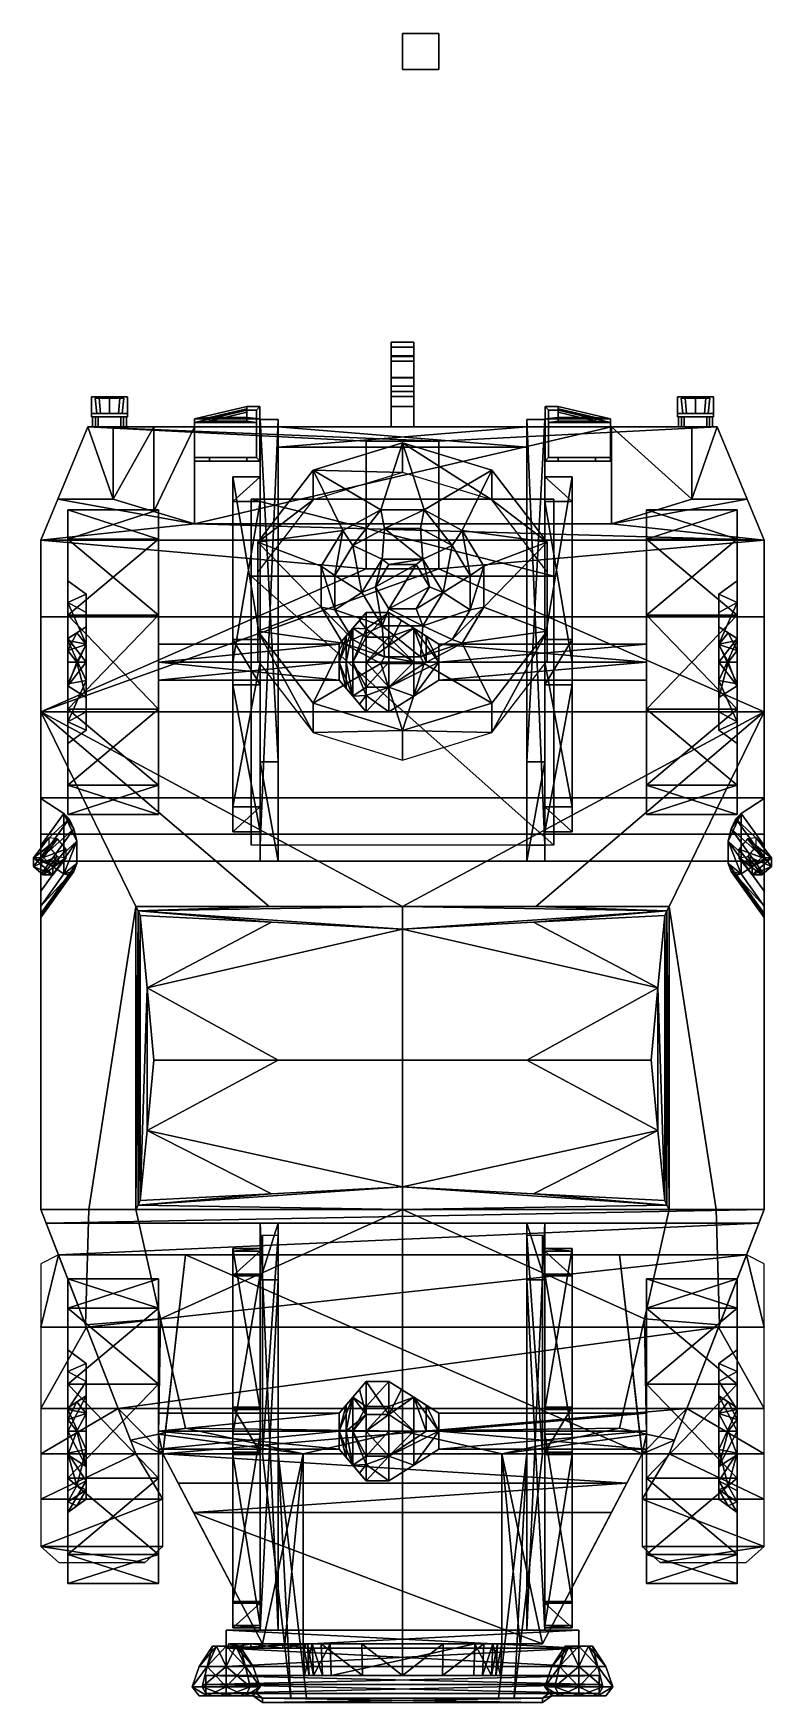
# Model space of a CAD drawing. Header units: millimetres. Extents: x -10.2 to 10.2, y -18.1 to 28.
import ezdxf

# ---------------------------------------------------------------- set-up
doc = ezdxf.new("R2010")
doc.units = ezdxf.units.MM
doc.header["$MEASUREMENT"] = 0
doc.layers.get('0').update_dxf_attribs({"color": 9})
for name, color, linetype in [('Default', 7, 'Continuous'), ('mirrored', 7, 'Continuous'), ('wheels', 2, 'Continuous')]:
    doc.layers.add(name, color=color, linetype=linetype)

msp = doc.modelspace()

# ---------------------------------------------------------------- linework, layer by layer
for points in [[(0, 28, 4), (0, 27, 4), (0, 27, 5), (0, 28, 5)], [(1, 28, 5), (1, 28, 4), (0, 28, 4), (0, 28, 5)], [(1, 28, 4), (1, 27, 4), (0, 27, 4), (0, 28, 4)], [(0, 28, 5), (0, 27, 5), (1, 27, 5), (1, 28, 5)], [(1, 27, 5), (1, 27, 4), (1, 28, 4), (1, 28, 5)], [(0, 27, 5), (0, 27, 4), (1, 27, 4), (1, 27, 5)]]:
    msp.add_3dface(points)
at = {"layer": 'Default', "extrusion": (1, 0, 0)}
for p, q in [((-3.938, 15.062, 6.25), (-3.938, 15.75, 6.25)), ((-3.938, 15.75, 6.25), (-3.938, 15.75, 5.188)), ((-3.938, 15.75, 5.188), (-3.938, 11.25, 4.5)), ((-3.938, 10.625, 5.375), (-3.938, 15.062, 5.562)), ((-3.938, 15.062, 5.562), (-3.938, 15.062, 6.25)), ((-3.938, 11.25, 4.5), (-3.938, 11.25, 3.5)), ((-3.938, 11.25, 3.5), (-3.938, 10, 3.5)), ((-3.938, 6.625, 5.562), (-3.938, 10.625, 5.375)), ((-3.938, 10, 3.5), (-3.938, 10, 4.5)), ((-3.938, 10, 4.5), (-3.938, 5.938, 5.188)), ((-3.938, 5.938, 6.25), (-3.938, 6.625, 6.25)), ((-3.938, 6.625, 6.25), (-3.938, 6.625, 5.562)), ((-3.938, 5.938, 5.188), (-3.938, 5.938, 6.25)), ((3.938, -5.646, 6.511), (3.938, -5.578, 5.45)), ((3.938, -5.578, 5.45), (3.938, -10.025, 4.477)), ((3.938, -6.332, 6.467), (3.938, -5.646, 6.511)), ((3.938, -10.705, 5.31), (3.938, -6.288, 5.781)), ((3.938, -6.288, 5.781), (3.938, -6.332, 6.467)), ((3.938, -10.025, 4.477), (3.938, -9.961, 3.479)), ((3.938, -9.961, 3.479), (3.938, -11.209, 3.399)), ((3.938, -15.332, 5.202), (3.938, -10.705, 5.31)), ((3.938, -11.209, 3.399), (3.938, -11.273, 4.397)), ((3.938, -11.273, 4.397), (3.938, -15.995, 4.783)), ((3.938, -15.376, 5.888), (3.938, -15.332, 5.202)), ((3.938, -16.062, 5.844), (3.938, -15.376, 5.888)), ((3.938, -15.995, 4.783), (3.938, -16.062, 5.844))]:
    msp.add_line(p, q, dxfattribs=at)
at = {"layer": 'Default', "extrusion": (0.993605, -0.11291, 0)}
for p, q in [((-6, -5.75, 7.75), (-6.625, -11.25, 7.75)), ((-6.227, -7.75, 9.75), (-6, -5.75, 7.75)), ((-6.483, -10, 10.5), (-6.227, -7.75, 9.75)), ((-6.625, -11.25, 10.5), (-6.483, -10, 10.5)), ((-6.625, -11.25, 7.75), (-6.625, -11.25, 10.5))]:
    msp.add_line(p, q, dxfattribs=at)
at = {"layer": 'Default', "extrusion": (0.993605, 0.11291, 0)}
for p, q in [((6.227, -7.75, 9.75), (6, -5.75, 7.75)), ((6, -5.75, 7.75), (6.625, -11.25, 7.75)), ((6.483, -10, 10.5), (6.227, -7.75, 9.75)), ((6.625, -11.25, 10.5), (6.483, -10, 10.5)), ((6.625, -11.25, 7.75), (6.625, -11.25, 10.5))]:
    msp.add_line(p, q, dxfattribs=at)
at = {"layer": 'Default', "extrusion": (0, 1, 0)}
for p, q in [((-2.5, -16.5, 5.625), (-2.75, -16.5, 6)), ((-2.75, -16.5, 6), (-2.625, -16.5, 13)), ((-2.625, -16.5, 13), (-2.5, -16.5, 13.125)), ((-2, -16.5, 5.5), (-2.5, -16.5, 5.625)), ((-2.5, -16.5, 13.125), (-2.25, -16.5, 13.25)), ((-2.25, -16.5, 13.25), (-1.125, -16.5, 13.5)), ((2, -16.5, 5.5), (-2, -16.5, 5.5)), ((-1.125, -16.5, 13.5), (0, -16.5, 13.625)), ((0, -16.5, 13.625), (1.125, -16.5, 13.5)), ((1.125, -16.5, 13.5), (2.25, -16.5, 13.25)), ((2.5, -16.5, 5.625), (2, -16.5, 5.5)), ((2.25, -16.5, 13.25), (2.5, -16.5, 13.125)), ((2.5, -16.5, 13.125), (2.625, -16.5, 13)), ((2.75, -16.5, 6), (2.5, -16.5, 5.625)), ((2.625, -16.5, 13), (2.75, -16.5, 6)), ((4.606, -16.562, 8.769), (4.495, -16.562, 8.5)), ((4.495, -16.562, 8.5), (4.606, -16.562, 8.231)), ((4.875, -16.562, 8.88), (4.606, -16.562, 8.769)), ((4.606, -16.562, 8.231), (4.875, -16.562, 8.12)), ((4.875, -16.562, 8.12), (5.144, -16.562, 8.231)), ((5.144, -16.562, 8.769), (4.875, -16.562, 8.88)), ((5.144, -16.562, 8.231), (5.255, -16.562, 8.5)), ((5.255, -16.562, 8.5), (5.144, -16.562, 8.769)), ((-2.462, -17.375, 5.623), (-2.708, -17.375, 5.992)), ((-2.708, -17.375, 5.992), (-2.585, -17.375, 12.885)), ((-2.585, -17.375, 12.885), (-2.462, -17.375, 13.008)), ((-1.969, -17.375, 5.5), (-2.462, -17.375, 5.623)), ((-2.462, -17.375, 13.008), (-2.215, -17.375, 13.131)), ((-2.215, -17.375, 13.131), (-1.108, -17.375, 13.377)), ((1.969, -17.375, 5.5), (-1.969, -17.375, 5.5)), ((-1.108, -17.375, 13.377), (0, -17.375, 13.5)), ((0, -17.375, 13.5), (1.108, -17.375, 13.377)), ((1.108, -17.375, 13.377), (2.215, -17.375, 13.131)), ((2.462, -17.375, 5.623), (1.969, -17.375, 5.5)), ((2.215, -17.375, 13.131), (2.462, -17.375, 13.008)), ((2.462, -17.375, 13.008), (2.585, -17.375, 12.885)), ((2.708, -17.375, 5.992), (2.462, -17.375, 5.623)), ((2.585, -17.375, 12.885), (2.708, -17.375, 5.992)), ((4.345, -17.125, 9.03), (4.125, -17.125, 8.5)), ((4.125, -17.125, 8.5), (4.345, -17.125, 7.97)), ((4.875, -17.125, 9.25), (4.345, -17.125, 9.03)), ((4.345, -17.125, 7.97), (4.875, -17.125, 7.75)), ((4.875, -17.125, 7.75), (5.405, -17.125, 7.97)), ((5.405, -17.125, 9.03), (4.875, -17.125, 9.25)), ((5.405, -17.125, 7.97), (5.625, -17.125, 8.5)), ((5.625, -17.125, 8.5), (5.405, -17.125, 9.03)), ((4.212, -17.688, 9.163), (3.938, -17.688, 8.5)), ((3.938, -17.688, 8.5), (4.212, -17.688, 7.837)), ((4.345, -17.938, 9.03), (4.125, -17.938, 8.5)), ((4.125, -17.938, 8.5), (4.345, -17.938, 7.97)), ((4.875, -17.688, 9.438), (4.212, -17.688, 9.163)), ((4.212, -17.688, 7.837), (4.875, -17.688, 7.562)), ((4.875, -17.938, 9.25), (4.345, -17.938, 9.03)), ((4.345, -17.938, 7.97), (4.875, -17.938, 7.75)), ((4.875, -17.688, 7.562), (5.538, -17.688, 7.837)), ((5.538, -17.688, 9.163), (4.875, -17.688, 9.438)), ((4.875, -17.938, 7.75), (5.405, -17.938, 7.97)), ((5.405, -17.938, 9.03), (4.875, -17.938, 9.25)), ((5.405, -17.938, 7.97), (5.625, -17.938, 8.5)), ((5.625, -17.938, 8.5), (5.405, -17.938, 9.03)), ((5.538, -17.688, 7.837), (5.812, -17.688, 8.5)), ((5.812, -17.688, 8.5), (5.538, -17.688, 9.163))]:
    msp.add_line(p, q, dxfattribs=at)
at = {"layer": 'Default'}
for points in [[(-0.31, 19.47, 6.45), (-0.31, 19.07, 5.97), (-0.31, 18.94, 6.59), (-0.31, 19.09, 6.75)], [(-0.31, 19.47, 6.45), (-0.31, 19.09, 6.75), (-0.31, 19.09, 7.18), (-0.31, 19.47, 7.18)], [(-0.31, 19.47, 7.18), (-0.31, 19.09, 7.18), (-0.31, 18.49, 7.44), (-0.31, 19.33, 7.44)], [(-0.31, 19.07, 5.97), (-0.31, 19.47, 6.45), (0.31, 19.47, 6.45), (0.31, 19.07, 5.97)], [(-0.31, 19.47, 6.45), (-0.31, 19.47, 7.18), (0.31, 19.47, 7.18), (0.31, 19.47, 6.45)], [(-0.31, 19.47, 7.18), (-0.31, 19.33, 7.44), (0.31, 19.33, 7.44), (0.31, 19.47, 7.18)], [(0.31, 18.94, 6.59), (0.31, 19.07, 5.97), (0.31, 19.47, 6.45), (0.31, 19.09, 6.75)], [(0.31, 19.09, 7.18), (0.31, 19.09, 6.75), (0.31, 19.47, 6.45), (0.31, 19.47, 7.18)], [(0.31, 18.49, 7.44), (0.31, 19.09, 7.18), (0.31, 19.47, 7.18), (0.31, 19.33, 7.44)], [(-0.31, 19.33, 7.44), (-0.31, 18.49, 7.44), (0.31, 18.49, 7.44), (0.31, 19.33, 7.44)], [(-0.31, 18.49, 7.44), (-0.31, 19.09, 7.18), (0.31, 19.09, 7.18), (0.31, 18.49, 7.44)], [(-0.31, 19.09, 7.18), (-0.31, 19.09, 6.75), (0.31, 19.09, 6.75), (0.31, 19.09, 7.18)], [(-0.31, 19.09, 6.75), (-0.31, 18.94, 6.59), (0.31, 18.94, 6.59), (0.31, 19.09, 6.75)], [(-0.31, 19.07, 5.97), (-0.31, 18.48, 5.97), (-0.31, 18.48, 6.59), (-0.31, 18.94, 6.59)], [(-0.31, 18.48, 5.97), (-0.31, 19.07, 5.97), (0.31, 19.07, 5.97), (0.31, 18.48, 5.97)], [(-0.31, 18.94, 6.59), (-0.31, 18.48, 6.59), (0.31, 18.48, 6.59), (0.31, 18.94, 6.59)], [(0.31, 18.48, 6.59), (0.31, 18.48, 5.97), (0.31, 19.07, 5.97), (0.31, 18.94, 6.59)], [(-0.31, 18.49, 7.18), (-0.31, 18.25, 7.18), (-0.31, 18.1, 7.58), (-0.31, 18.49, 7.58)], [(-0.31, 18.49, 7.44), (-0.31, 18.49, 7.58), (0.31, 18.49, 7.58), (0.31, 18.49, 7.44)], [(-0.31, 18.49, 7.58), (-0.31, 18.1, 7.58), (0.31, 18.1, 7.58), (0.31, 18.49, 7.58)], [(-0.31, 18.25, 7.18), (-0.31, 18.49, 7.18), (0.31, 18.49, 7.18), (0.31, 18.25, 7.18)], [(-0.31, 18.49, 7.18), (-0.31, 18.49, 7.44), (0.31, 18.49, 7.44), (0.31, 18.49, 7.18)], [(-0.31, 18.48, 5.97), (-0.31, 18.1, 6.21), (-0.31, 18.25, 6.86), (-0.31, 18.48, 6.86)], [(-0.31, 18.1, 6.21), (-0.31, 18.48, 5.97), (0.31, 18.48, 5.97), (0.31, 18.1, 6.21)], [(-0.31, 18.48, 6.59), (-0.31, 18.48, 6.86), (0.31, 18.48, 6.86), (0.31, 18.48, 6.59)], [(-0.31, 18.48, 6.86), (-0.31, 18.25, 6.86), (0.31, 18.25, 6.86), (0.31, 18.48, 6.86)], [(0.31, 18.1, 7.58), (0.31, 18.25, 7.18), (0.31, 18.49, 7.18), (0.31, 18.49, 7.58)], [(0.31, 18.25, 6.86), (0.31, 18.1, 6.21), (0.31, 18.48, 5.97), (0.31, 18.48, 6.86)], [(-0.31, 18.25, 6.86), (-0.31, 18.1, 6.21), (-0.31, 18.1, 7.58), (-0.31, 18.25, 7.18)], [(-0.31, 18.25, 6.86), (-0.31, 18.25, 7.18), (0.31, 18.25, 7.18), (0.31, 18.25, 6.86)], [(-0.31, 18.1, 6.21), (-0.31, 17.97, 6.47), (-0.31, 17.97, 7.45), (-0.31, 18.1, 7.58)], [(-0.31, 17.97, 6.47), (-0.31, 18.1, 6.21), (0.31, 18.1, 6.21), (0.31, 17.97, 6.47)], [(-0.31, 18.1, 7.58), (-0.31, 17.97, 7.45), (0.31, 17.97, 7.45), (0.31, 18.1, 7.58)], [(0.31, 18.1, 7.58), (0.31, 18.1, 6.21), (0.31, 18.25, 6.86), (0.31, 18.25, 7.18)], [(0.31, 17.97, 7.45), (0.31, 17.97, 6.47), (0.31, 18.1, 6.21), (0.31, 18.1, 7.58)], [(-8.6, 17.96, 9.1), (-8.6, 17.96, 9.2), (-7.6, 17.96, 9.2), (-7.6, 17.96, 9.1)], [(-8.6, 17.96, 9.2), (-8.6, 17.4, 9.2), (-7.6, 17.4, 9.2), (-7.6, 17.96, 9.2)], [(-7.6, 17.96, 9.1), (-7.6, 17.5, 9.1), (-8.6, 17.5, 9.1), (-8.6, 17.96, 9.1)], [(-8.6, 17.5, 9.1), (-8.6, 17.4, 9.2), (-8.6, 17.96, 9.2), (-8.6, 17.96, 9.1)], [(-7.6, 17.96, 9.2), (-7.6, 17.4, 9.2), (-7.6, 17.5, 9.1), (-7.6, 17.96, 9.1)], [(-5.75, 17.35, 7.5), (-4.3, 17.69, 4.98), (-4.3, 17.59, 4.98), (-5.75, 17.25, 7.5)], [(-5.34, 17.385, 7.24), (-4.3, 17.629, 5.432), (-4.3, 17.69, 4.98), (-5.75, 17.35, 7.5)], [(-4.3, 17.59, 4.98), (-4.3, 17.529, 5.432), (-5.34, 17.285, 7.24), (-5.75, 17.25, 7.5)], [(-5.34, 17.285, 7.24), (-4.3, 17.529, 5.432), (-4.3, 17.629, 5.432), (-5.34, 17.385, 7.24)], [(-3.94, 17.35, 7.5), (-3.94, 17.69, 4.98), (-4.3, 17.69, 4.98), (-4.3, 17.385, 7.24)], [(-4.3, 17.69, 4.98), (-3.94, 17.69, 4.98), (-4.04, 17.59, 4.98), (-4.3, 17.59, 4.98)], [(-4.3, 17.385, 7.24), (-4.3, 17.629, 5.432), (-4.3, 17.529, 5.432), (-4.3, 17.285, 7.24)], [(-4.3, 17.59, 4.98), (-4.04, 17.59, 4.98), (-4.04, 17.25, 7.5), (-4.3, 17.285, 7.24)], [(-3.94, 17.69, 4.98), (-3.94, 16.18, 4.98), (-4.04, 16.28, 4.98), (-4.04, 17.59, 4.98)], [(-4.04, 17.59, 4.98), (-4.04, 16.28, 4.98), (-4.04, 16.28, 7.5), (-4.04, 17.25, 7.5)], [(-3.94, 16.18, 7.5), (-3.94, 16.18, 4.98), (-3.94, 17.69, 4.98), (-3.94, 17.35, 7.5)], [(-0.31, 17.97, 6.47), (-0.31, 17.69, 6.47), (-0.31, 17.69, 7.45), (-0.31, 17.97, 7.45)], [(-0.31, 17.97, 7.45), (-0.31, 17.69, 7.45), (0.31, 17.69, 7.45), (0.31, 17.97, 7.45)], [(-0.31, 17.69, 6.47), (-0.31, 17.97, 6.47), (0.31, 17.97, 6.47), (0.31, 17.69, 6.47)], [(-0.31, 17.69, 5.82), (-0.31, 17.125, 5.82), (-0.31, 17.125, 7.5), (-0.31, 17.69, 7.5)], [(-0.31, 17.69, 7.5), (-0.31, 17.125, 7.5), (0.31, 17.125, 7.5), (0.31, 17.69, 7.5)], [(-0.31, 17.69, 7.45), (-0.31, 17.69, 7.5), (0.31, 17.69, 7.5), (0.31, 17.69, 7.45)], [(-0.31, 17.69, 5.82), (-0.31, 17.69, 6.47), (0.31, 17.69, 6.47), (0.31, 17.69, 5.82)], [(-0.31, 17.125, 5.82), (-0.31, 17.69, 5.82), (0.31, 17.69, 5.82), (0.31, 17.125, 5.82)], [(0.31, 17.69, 7.45), (0.31, 17.69, 6.47), (0.31, 17.97, 6.47), (0.31, 17.97, 7.45)], [(0.31, 17.125, 7.5), (0.31, 17.125, 5.82), (0.31, 17.69, 5.82), (0.31, 17.69, 7.5)], [(8.6, 17.96, 9.1), (8.6, 17.5, 9.1), (7.6, 17.5, 9.1), (7.6, 17.96, 9.1)], [(7.6, 17.96, 9.2), (7.6, 17.4, 9.2), (8.6, 17.4, 9.2), (8.6, 17.96, 9.2)], [(7.6, 17.5, 9.1), (7.6, 17.4, 9.2), (7.6, 17.96, 9.2), (7.6, 17.96, 9.1)], [(7.6, 17.96, 9.1), (7.6, 17.96, 9.2), (8.6, 17.96, 9.2), (8.6, 17.96, 9.1)], [(8.6, 17.96, 9.2), (8.6, 17.4, 9.2), (8.6, 17.5, 9.1), (8.6, 17.96, 9.1)], [(-10, 14, 14.5), (-8.698, 17.125, 13.5), (-9.531, 15.125, 7.5), (-10, 14, 8.75)], [(-1, 16.734, 13.625), (-8.698, 17.125, 13.5), (-10, 14, 14.5), (-1, 14, 14.5)], [(-8.698, 17.125, 13.5), (-8.698, 17.125, 7.5), (-9.531, 15.125, 7.5)], [(-8, 15.125, 7.5), (-9.531, 15.125, 7.5), (-8.698, 17.125, 7.5)], [(-8.698, 17.125, 7.5), (-8.698, 17.125, 13.5), (-5.75, 17.125, 8.25)], [(-8.698, 17.125, 13.5), (8.698, 17.125, 13.5), (-5.75, 17.125, 8.25)], [(-5.75, 17.125, 8.25), (-8, 17.125, 7.5), (-8.698, 17.125, 7.5)], [(-8.698, 17.125, 13.5), (-1, 16.734, 13.625), (1, 16.734, 13.625)], [(-8.698, 17.125, 13.5), (1, 16.734, 13.625), (8.698, 17.125, 13.5)], [(-8, 17.125, 7.5), (-8, 15.125, 7.5), (-8.698, 17.125, 7.5)], [(-7.6, 17.5, 9.1), (-7.6, 17.5, 7.31), (-8.6, 17.5, 7.31), (-8.6, 17.5, 9.1)], [(-8.6, 17.5, 9.1), (-8.6, 17.4, 9.2), (-7.6, 17.4, 9.2), (-7.6, 17.5, 9.1)], [(-7.6, 17.5, 9.1), (-7.6, 17.4, 9.2), (-8.6, 17.4, 9.2), (-8.6, 17.5, 9.1)], [(-7.6, 17.5, 7.31), (-7.6, 17.4, 7.31), (-8.6, 17.4, 7.31), (-8.6, 17.5, 7.31)], [(-8.6, 17.5, 7.31), (-8.6, 17.4, 7.31), (-8.6, 17.4, 9.2), (-8.6, 17.5, 9.1)], [(-8.6, 17.4, 9.2), (-8.6, 17.4, 7.31), (-7.6, 17.4, 7.31), (-7.6, 17.4, 9.2)], [(-8, 15.125, 7.5), (-8, 17.125, 7.5), (-6.875, 17.125, 7.875)], [(-8, 15.125, 7.5), (-6.875, 17.125, 7.875), (-6.875, 14.787, 7.875)], [(-7.6, 17.4, 9.2), (-7.6, 17.4, 7.31), (-7.6, 17.5, 7.31), (-7.6, 17.5, 9.1)], [(-6.875, 14.787, 7.875), (-6.875, 17.125, 7.875), (-5.75, 17.125, 8.25)], [(-6.875, 14.787, 7.875), (-5.75, 17.125, 8.25), (-5.75, 14.45, 8.25)], [(-3.94, 17.35, 7.5), (-4.3, 17.385, 7.24), (-5.34, 17.385, 7.24), (-5.75, 17.35, 7.5)], [(-5.75, 17.35, 7.63), (-5.75, 16.18, 7.63), (-3.94, 16.18, 7.63), (-3.94, 17.35, 7.63)], [(-5.75, 17.35, 7.5), (-5.75, 16.18, 7.5), (-5.75, 16.18, 7.63), (-5.75, 17.35, 7.63)], [(-3.94, 17.35, 7.63), (-3.94, 17.35, 7.5), (-5.75, 17.35, 7.5), (-5.75, 17.35, 7.63)], [(-5.34, 17.285, 7.24), (-4.3, 17.285, 7.24), (-4.04, 17.25, 7.5), (-5.75, 17.25, 7.5)], [(-4.04, 17.25, 7.5), (-4.04, 16.28, 7.5), (-5.75, 16.28, 7.5), (-5.75, 17.25, 7.5)], [(8.698, 17.125, 13.5), (5.774, 17.125, 8.25), (-5.75, 17.125, 8.25)], [(5.774, 17.125, 8.25), (5.774, 14.45, 8.25), (-5.75, 14.45, 8.25)], [(5.774, 17.125, 8.25), (-5.75, 14.45, 8.25), (-5.75, 17.125, 8.25)], [(-5.34, 17.385, 7.24), (-4.3, 17.385, 7.24), (-4.3, 17.285, 7.24), (-5.34, 17.285, 7.24)], [(-3.94, 16.18, 7.63), (-3.94, 16.18, 7.5), (-3.94, 17.35, 7.5), (-3.94, 17.35, 7.63)], [(-3.438, 7.875, 5.062), (-3.938, 7.875, 5.062), (-3.938, 17.33, 5.562)], [(-3.438, 17.33, 5.562), (-3.938, 17.33, 5.562), (-3.938, 17.33, 6.438)], [(-3.438, 17.33, 6.438), (-3.938, 17.33, 6.438), (-3.938, 5.57, 6.438)], [(-3.938, 17.33, 5.562), (-3.938, 7.875, 5.062), (-3.938, 17.33, 6.438)], [(-3.438, 7.875, 5.062), (-3.938, 17.33, 5.562), (-3.438, 17.33, 5.562)], [(-3.438, 17.33, 5.562), (-3.938, 17.33, 6.438), (-3.438, 17.33, 6.438)], [(-3.438, 17.33, 6.438), (-3.938, 5.57, 6.438), (-3.438, 5.57, 6.438)], [(-3.938, 7.875, 5.062), (-3.938, 5.57, 6.438), (-3.938, 17.33, 6.438)], [(-3.438, 5.57, 6.438), (-3.438, 7.875, 5.062), (-3.438, 17.33, 6.438)], [(-3.438, 7.875, 5.062), (-3.438, 17.33, 5.562), (-3.438, 17.33, 6.438)], [(-3.438, 17.125, 5.812), (-3.438, 17.125, 7.5), (3.438, 17.125, 7.5)], [(-3.438, 17.125, 6.438), (-3.438, 16.562, 6.438), (-3.438, 16.562, 7.5)], [(-3.438, 17.125, 7.5), (-3.438, 16.562, 7.5), (3.438, 16.562, 7.5)], [(3.438, 17.125, 5.812), (3.438, 16.562, 5.812), (-3.438, 16.562, 5.812)], [(-3.438, 17.125, 5.812), (3.438, 17.125, 7.5), (3.438, 17.125, 5.812)], [(-3.438, 17.125, 6.438), (-3.438, 16.562, 7.5), (-3.438, 17.125, 7.5)], [(-3.438, 17.125, 7.5), (3.438, 16.562, 7.5), (3.438, 17.125, 7.5)], [(3.438, 17.125, 5.812), (-3.438, 16.562, 5.812), (-3.438, 17.125, 5.812)], [(10, 14, 14.5), (8.698, 17.125, 13.5), (1, 16.734, 13.625), (1, 14, 14.5)], [(3.438, 7.875, 5.062), (3.438, 17.33, 5.562), (3.938, 17.33, 5.562)], [(3.438, 17.33, 5.562), (3.438, 17.33, 6.438), (3.938, 17.33, 6.438)], [(3.438, 17.33, 6.438), (3.438, 5.57, 6.438), (3.938, 5.57, 6.438)], [(3.438, 17.33, 5.562), (3.438, 7.875, 5.062), (3.438, 17.33, 6.438)], [(3.438, 7.875, 5.062), (3.938, 17.33, 5.562), (3.938, 7.875, 5.062)], [(3.438, 17.33, 5.562), (3.938, 17.33, 6.438), (3.938, 17.33, 5.562)], [(3.438, 17.33, 6.438), (3.938, 5.57, 6.438), (3.938, 17.33, 6.438)], [(3.438, 7.875, 5.062), (3.438, 5.57, 6.438), (3.438, 17.33, 6.438)], [(3.438, 17.125, 7.5), (3.438, 16.562, 7.5), (3.438, 16.562, 6.438)], [(3.438, 17.125, 7.5), (3.438, 16.562, 6.438), (3.438, 17.125, 6.438)], [(3.938, 5.57, 6.438), (3.938, 7.875, 5.062), (3.938, 17.33, 6.438)], [(3.938, 7.875, 5.062), (3.938, 17.33, 5.562), (3.938, 17.33, 6.438)], [(8.698, 17.125, 7.5), (5.774, 17.125, 8.25), (8.698, 17.125, 13.5)], [(5.774, 17.125, 8.25), (8.698, 17.125, 7.5), (8, 17.125, 7.5)], [(8, 17.125, 7.5), (8, 15.125, 7.5), (5.774, 17.125, 8.25)], [(8, 15.125, 7.5), (5.774, 14.45, 8.25), (5.774, 17.125, 8.25)], [(7.6, 17.5, 9.1), (7.6, 17.4, 9.2), (8.6, 17.4, 9.2), (8.6, 17.5, 9.1)], [(7.6, 17.5, 7.31), (7.6, 17.4, 7.31), (7.6, 17.4, 9.2), (7.6, 17.5, 9.1)], [(8.6, 17.5, 7.31), (8.6, 17.4, 7.31), (7.6, 17.4, 7.31), (7.6, 17.5, 7.31)], [(8.6, 17.5, 9.1), (8.6, 17.5, 7.31), (7.6, 17.5, 7.31), (7.6, 17.5, 9.1)], [(8.6, 17.5, 9.1), (8.6, 17.4, 9.2), (7.6, 17.4, 9.2), (7.6, 17.5, 9.1)], [(7.6, 17.4, 9.2), (7.6, 17.4, 7.31), (8.6, 17.4, 7.31), (8.6, 17.4, 9.2)], [(8, 15.125, 7.5), (8, 17.125, 7.5), (8.698, 17.125, 7.5)], [(8, 15.125, 7.5), (8.698, 17.125, 7.5), (9.531, 15.125, 7.5)], [(8.6, 17.4, 9.2), (8.6, 17.4, 7.31), (8.6, 17.5, 7.31), (8.6, 17.5, 9.1)], [(8.698, 17.125, 13.5), (9.531, 15.125, 7.5), (8.698, 17.125, 7.5)], [(10, 14, 14.5), (10, 14, 8.75), (9.531, 15.125, 7.5), (8.698, 17.125, 13.5)], [(1, 16.734, 13.625), (-1, 16.734, 13.625), (-1, 13.208, 13.625), (1, 13.208, 13.625)], [(-1, 14, 14.5), (-1, 13.208, 13.625), (-1, 16.734, 13.625)], [(1, 14, 14.5), (1, 16.734, 13.625), (1, 13.208, 13.625)], [(-5.75, 16.28, 7.5), (-4.3, 16.28, 4.98), (-4.3, 16.18, 4.98), (-5.75, 16.18, 7.5)], [(-4.04, 16.28, 7.5), (-4.3, 16.28, 7.24), (-5.34, 16.28, 7.24), (-5.75, 16.28, 7.5)], [(-5.34, 16.28, 7.24), (-4.3, 16.28, 5.432), (-4.3, 16.28, 4.98), (-5.75, 16.28, 7.5)], [(-5.34, 16.18, 7.24), (-4.3, 16.18, 7.24), (-3.94, 16.18, 7.5), (-5.75, 16.18, 7.5)], [(-4.3, 16.18, 4.98), (-4.3, 16.18, 5.432), (-5.34, 16.18, 7.24), (-5.75, 16.18, 7.5)], [(-5.75, 16.18, 7.63), (-5.75, 16.18, 7.5), (-3.94, 16.18, 7.5), (-3.94, 16.18, 7.63)], [(-5.34, 16.18, 7.24), (-4.3, 16.18, 5.432), (-4.3, 16.28, 5.432), (-5.34, 16.28, 7.24)], [(-5.34, 16.28, 7.24), (-4.3, 16.28, 7.24), (-4.3, 16.18, 7.24), (-5.34, 16.18, 7.24)], [(-4.3, 16.28, 7.24), (-4.3, 16.28, 4.98), (-4.3, 16.18, 4.98), (-4.3, 16.18, 7.24)], [(-4.3, 16.28, 4.98), (-4.04, 16.28, 4.98), (-3.94, 16.18, 4.98), (-4.3, 16.18, 4.98)], [(-4.04, 16.28, 7.5), (-4.04, 16.28, 4.98), (-4.3, 16.28, 4.98), (-4.3, 16.28, 7.24)], [(-4.3, 16.18, 4.98), (-3.94, 16.18, 4.98), (-3.94, 16.18, 7.5), (-4.3, 16.18, 7.24)], [(-3.438, 16.562, 5.812), (3.438, 16.562, 5.812), (3.438, 16.562, 7.5)], [(-3.438, 16.562, 5.812), (3.438, 16.562, 7.5), (-3.438, 16.562, 7.5)], [(-4.688, 15.062, 5.562), (-4.688, 15.75, 5.188), (-4.688, 11.25, 4.5)], [(-4.688, 15.062, 6.25), (-4.688, 15.75, 6.25), (-4.688, 15.062, 5.562)], [(-4.688, 15.75, 5.188), (-4.688, 15.062, 5.562), (-4.688, 15.75, 6.25)], [(-3.938, 11.25, 4.5), (-4.688, 11.25, 4.5), (-4.688, 15.75, 5.188)], [(-3.938, 15.75, 5.188), (-4.688, 15.75, 5.188), (-4.688, 15.75, 6.25)], [(-3.938, 15.75, 6.25), (-4.688, 15.75, 6.25), (-4.688, 15.062, 6.25)], [(-3.938, 11.25, 4.5), (-4.688, 15.75, 5.188), (-3.938, 15.75, 5.188)], [(-3.938, 15.75, 5.188), (-4.688, 15.75, 6.25), (-3.938, 15.75, 6.25)], [(-3.938, 15.75, 6.25), (-4.688, 15.062, 6.25), (-3.938, 15.062, 6.25)], [(-3.938, 15.062, 5.562), (-3.938, 11.25, 4.5), (-3.938, 15.75, 5.188)], [(-3.938, 15.062, 6.25), (-3.938, 15.062, 5.562), (-3.938, 15.75, 6.25)], [(-3.938, 15.75, 5.188), (-3.938, 15.75, 6.25), (-3.938, 15.062, 5.562)], [(3.938, 15.062, 5.562), (3.938, 15.75, 5.188), (3.938, 11.25, 4.5)], [(3.938, 15.062, 6.25), (3.938, 15.75, 6.25), (3.938, 15.062, 5.562)], [(3.938, 15.75, 5.188), (3.938, 15.062, 5.562), (3.938, 15.75, 6.25)], [(3.938, 11.25, 4.5), (3.938, 15.75, 5.188), (4.688, 15.75, 5.188)], [(3.938, 15.75, 5.188), (3.938, 15.75, 6.25), (4.688, 15.75, 6.25)], [(3.938, 15.75, 6.25), (3.938, 15.062, 6.25), (4.688, 15.062, 6.25)], [(3.938, 11.25, 4.5), (4.688, 15.75, 5.188), (4.688, 11.25, 4.5)], [(3.938, 15.75, 5.188), (4.688, 15.75, 6.25), (4.688, 15.75, 5.188)], [(3.938, 15.75, 6.25), (4.688, 15.062, 6.25), (4.688, 15.75, 6.25)], [(4.688, 15.062, 5.562), (4.688, 11.25, 4.5), (4.688, 15.75, 5.188)], [(4.688, 15.062, 6.25), (4.688, 15.062, 5.562), (4.688, 15.75, 6.25)], [(4.688, 15.75, 5.188), (4.688, 15.75, 6.25), (4.688, 15.062, 5.562)], [(-9.531, 15.125, 7.5), (-5.75, 14.45, 8.25), (-10, 14, 8.75)], [(-5.75, 14.45, 8.25), (-9.531, 15.125, 7.5), (-8, 15.125, 7.5)], [(-4.688, 11.25, 4.5), (-4.688, 10.625, 5.375), (-4.688, 15.062, 5.562)], [(-3.938, 15.062, 6.25), (-4.688, 15.062, 6.25), (-4.688, 15.062, 5.562)], [(-3.938, 15.062, 5.562), (-4.688, 15.062, 5.562), (-4.688, 10.625, 5.375)], [(-3.938, 15.062, 6.25), (-4.688, 15.062, 5.562), (-3.938, 15.062, 5.562)], [(-3.938, 15.062, 5.562), (-4.688, 10.625, 5.375), (-3.938, 10.625, 5.375)], [(-4.188, 14.45, 8.25), (-4.188, 15.125, 7.5), (-4.188, 13, 6.438)], [(-4.188, 15.125, 8.25), (-4.188, 15.125, 7.5), (-4.188, 14.45, 8.25)], [(4.188, 15.125, 7.5), (-4.188, 15.125, 7.5), (-4.188, 15.125, 8.25)], [(4.188, 13, 6.438), (-4.188, 13, 6.438), (-4.188, 15.125, 7.5)], [(4.188, 15.125, 7.5), (-4.188, 15.125, 8.25), (4.188, 15.125, 8.25)], [(4.188, 13, 6.438), (-4.188, 15.125, 7.5), (4.188, 15.125, 7.5)], [(-3.938, 11.25, 4.5), (-3.938, 15.062, 5.562), (-3.938, 10.625, 5.375)], [(3.938, 11.25, 4.5), (3.938, 10.625, 5.375), (3.938, 15.062, 5.562)], [(3.938, 15.062, 6.25), (3.938, 15.062, 5.562), (4.688, 15.062, 5.562)], [(3.938, 15.062, 5.562), (3.938, 10.625, 5.375), (4.688, 10.625, 5.375)], [(3.938, 15.062, 6.25), (4.688, 15.062, 5.562), (4.688, 15.062, 6.25)], [(3.938, 15.062, 5.562), (4.688, 10.625, 5.375), (4.688, 15.062, 5.562)], [(4.188, 14.45, 8.25), (4.188, 13, 6.438), (4.188, 15.125, 7.5)], [(4.188, 15.125, 8.25), (4.188, 14.45, 8.25), (4.188, 15.125, 7.5)], [(4.688, 11.25, 4.5), (4.688, 15.062, 5.562), (4.688, 10.625, 5.375)], [(5.774, 14.45, 8.25), (8, 15.125, 7.5), (9.531, 15.125, 7.5)], [(9.531, 15.125, 7.5), (10, 14, 8.75), (5.774, 14.45, 8.25)], [(10, 14, 8.75), (-10, 14, 8.75), (-5.75, 14.45, 8.25)], [(10, 14, 8.75), (-5.75, 14.45, 8.25), (5.774, 14.45, 8.25)], [(-4.188, 6.875, 8.5), (-4.188, 14, 8.75), (-4.188, 14.45, 8.25)], [(-4.188, 13, 6.438), (-4.188, 6.875, 8.5), (-4.188, 14.45, 8.25)], [(4.188, 6.875, 8.5), (4.188, 14.45, 8.25), (4.188, 14, 8.75)], [(4.188, 13, 6.438), (4.188, 14.45, 8.25), (4.188, 6.875, 8.5)], [(-10, 14, 8.75), (10, 14, 8.75), (10, 11.875, 9.875), (-10, 11.875, 9.875)], [(-1, 13.208, 14.75), (-1, 14, 14.5), (-10, 14, 14.5)], [(-10, 14, 14.5), (-10, 9.25, 16), (-1, 13.208, 14.75)], [(-10, 14, 14.5), (-10, 14, 8.75), (-10, 11.875, 9.875)], [(-10, 14, 14.5), (-10, 11.875, 9.875), (-10, 6.86, 12.983), (-10, 9.25, 16)], [(-4.188, 6.875, 8.5), (-4.188, 9.25, 9.875), (-4.188, 14, 8.75)], [(-4.188, 11.875, 9.875), (-4.188, 14, 8.75), (-4.188, 9.25, 9.875)], [(-1, 13.208, 13.625), (-1, 14, 14.5), (-1, 13.208, 14.75)], [(1, 13.208, 14.75), (10, 14, 14.5), (1, 14, 14.5)], [(10, 14, 14.5), (1, 13.208, 14.75), (10, 9.25, 16)], [(1, 13.208, 13.625), (1, 13.208, 14.75), (1, 14, 14.5)], [(4.188, 6.875, 8.5), (4.188, 14, 8.75), (4.188, 9.25, 9.875)], [(4.188, 11.875, 9.875), (4.188, 9.25, 9.875), (4.188, 14, 8.75)], [(10, 14, 14.5), (10, 11.875, 9.875), (10, 14, 8.75)], [(10, 6.86, 12.983), (10, 11.875, 9.875), (10, 14, 14.5), (10, 9.25, 16)], [(-10, 9.25, 16), (10, 9.25, 16), (1, 13.208, 14.75)], [(-10, 9.25, 16), (1, 13.208, 14.75), (-1, 13.208, 14.75)], [(-4.188, 5.57, 6.438), (-4.188, 5.875, 7.25), (-4.188, 13, 6.438)], [(-4.188, 13, 6.438), (-4.188, 5.875, 7.25), (-4.188, 6.875, 8.5)], [(4.188, 5.57, 6.438), (-4.188, 5.57, 6.438), (-4.188, 13, 6.438)], [(4.188, 5.57, 6.438), (-4.188, 13, 6.438), (4.188, 13, 6.438)], [(-1, 13.208, 13.625), (-1, 13.208, 14.75), (1, 13.208, 14.75), (1, 13.208, 13.625)], [(4.188, 5.57, 6.438), (4.188, 13, 6.438), (4.188, 5.875, 7.25)], [(4.188, 13, 6.438), (4.188, 6.875, 8.5), (4.188, 5.875, 7.25)], [(-1, 12, 4.919), (-1, 11.312, 5.316), (-1.375, 11.562, 4.666)], [(-1, 12, 4.919), (-1.375, 11.562, 4.666), (-1, 12, 4.125)], [(-1.375, 11.562, 4.666), (-1.375, 11.562, 3.584), (-1, 12, 4.125)], [(-1.375, 11.562, 3.584), (-1.188, 11.781, 3.457), (-1, 12, 4.125)], [(-1, 12, 3.331), (-1.188, 11.781, 3.457), (-1, 11.542, 3.067)], [(-1, 12, 4.125), (-1.188, 11.781, 3.457), (-1, 12, 3.331)], [(-0.375, 12, 4.919), (-0.375, 11.312, 5.316), (-1, 11.312, 5.316)], [(-0.375, 11.083, 2.802), (-0.375, 12, 3.331), (-1, 11.542, 3.067)], [(-0.375, 12, 3.331), (-0.375, 12, 4.125), (-1, 12, 4.125)], [(-0.375, 12, 4.125), (-0.375, 12, 4.919), (-1, 12, 4.919)], [(-0.375, 12, 4.919), (-1, 11.312, 5.316), (-1, 12, 4.919)], [(-0.375, 12, 3.331), (-1, 12, 3.331), (-1, 11.542, 3.067)], [(-0.375, 12, 3.331), (-1, 12, 4.125), (-1, 12, 3.331)], [(-0.375, 12, 4.125), (-1, 12, 4.919), (-1, 12, 4.125)], [(0.312, 11.562, 4.666), (-0.375, 11.312, 5.316), (-0.375, 12, 4.919)], [(-0.375, 12, 3.331), (-0.375, 11.083, 2.802), (-0.031, 11.781, 3.457)], [(-0.375, 12, 4.125), (-0.375, 12, 3.331), (-0.031, 11.781, 3.457)], [(-0.375, 12, 4.125), (0.312, 11.562, 4.666), (-0.375, 12, 4.919)], [(-0.031, 11.781, 3.457), (0.312, 11.562, 3.584), (-0.375, 12, 4.125)], [(0.312, 11.562, 3.584), (0.312, 11.562, 4.666), (-0.375, 12, 4.125)], [(-10, 11.875, 9.875), (10, 11.875, 9.875), (10, 9.25, 9.875), (-10, 9.25, 9.875)], [(-10, 6.86, 12.983), (-10, 11.875, 9.875), (-10, 9.25, 9.875)], [(-1.75, 10.625, 4.702), (-1.75, 11.125, 4.414), (-1.375, 11.562, 4.666)], [(-1.375, 10.625, 5.208), (-1.75, 10.625, 4.702), (-1.375, 11.562, 4.666)], [(-1.75, 11.125, 4.414), (-1.562, 11.344, 3.71), (-1.375, 11.562, 4.666)], [(-1.375, 11.562, 3.584), (-1.375, 11.562, 4.666), (-1.562, 11.344, 3.71)], [(-1.375, 11.562, 3.584), (-1.562, 11.344, 3.71), (-1.562, 10.625, 3.295)], [(-1.375, 10.625, 3.042), (-1.375, 11.562, 3.584), (-1.562, 10.625, 3.295)], [(-1, 11.542, 3.067), (-1.188, 11.781, 3.457), (-1.375, 11.562, 3.584)], [(-1.375, 10.625, 3.042), (-1, 11.542, 3.067), (-1.375, 11.562, 3.584)], [(-1.375, 10.625, 5.208), (-1.375, 11.562, 4.666), (-1, 11.312, 5.316)], [(-1.375, 10.625, 3.042), (-1, 10.625, 2.537), (-1, 11.542, 3.067)], [(-1, 11.542, 3.067), (-1, 10.625, 2.537), (-0.375, 11.083, 2.802)], [(-0.375, 11.083, 2.802), (0.312, 11.562, 3.584), (-0.031, 11.781, 3.457)], [(-0.375, 11.312, 5.316), (0.312, 11.562, 4.666), (0.312, 10.625, 5.208)], [(-0.375, 11.083, 2.802), (0.312, 10.625, 3.042), (0.312, 11.562, 3.584)], [(1, 10.625, 4.702), (0.312, 10.625, 5.208), (0.312, 11.562, 4.666)], [(0.312, 10.625, 3.042), (0.656, 10.625, 3.295), (0.312, 11.562, 3.584)], [(0.312, 11.562, 4.666), (0.312, 11.562, 3.584), (0.656, 11.344, 3.71)], [(1, 11.125, 4.414), (0.312, 11.562, 4.666), (0.656, 11.344, 3.71)], [(0.656, 10.625, 3.295), (0.656, 11.344, 3.71), (0.312, 11.562, 3.584)], [(1, 10.625, 4.702), (0.312, 11.562, 4.666), (1, 11.125, 4.414)], [(10, 6.86, 12.983), (10, 9.25, 9.875), (10, 11.875, 9.875)], [(-1.75, 11.125, 4.414), (-1.75, 10.625, 4.702), (-6.75, 10.625, 4.702)], [(-1.75, 11.125, 3.836), (-1.75, 11.125, 4.414), (-6.75, 11.125, 4.414)], [(-6.75, 10.625, 3.548), (-1.75, 10.625, 3.548), (-1.75, 11.125, 3.836)], [(-1.75, 11.125, 4.414), (-6.75, 10.625, 4.702), (-6.75, 11.125, 4.414)], [(-1.75, 11.125, 3.836), (-6.75, 11.125, 4.414), (-6.75, 11.125, 3.836)], [(-6.75, 10.625, 3.548), (-1.75, 11.125, 3.836), (-6.75, 11.125, 3.836)], [(-4.688, 11.25, 4.5), (-4.688, 10, 4.5), (-4.688, 10.625, 5.375)], [(-4.688, 11.25, 4.5), (-4.688, 11.25, 3.5), (-4.688, 10, 3.5)], [(-3.938, 10, 3.5), (-4.688, 10, 3.5), (-4.688, 11.25, 3.5)], [(-3.938, 11.25, 3.5), (-4.688, 11.25, 3.5), (-4.688, 11.25, 4.5)], [(-4.688, 11.25, 4.5), (-4.688, 10, 3.5), (-4.688, 10, 4.5)], [(-3.938, 10, 3.5), (-4.688, 11.25, 3.5), (-3.938, 11.25, 3.5)], [(-3.938, 11.25, 3.5), (-4.688, 11.25, 4.5), (-3.938, 11.25, 4.5)], [(-3.938, 11.25, 4.5), (-3.938, 10.625, 5.375), (-3.938, 10, 4.5)], [(-3.938, 11.25, 4.5), (-3.938, 10, 4.5), (-3.938, 10, 3.5)], [(-3.938, 11.25, 4.5), (-3.938, 10, 3.5), (-3.938, 11.25, 3.5)], [(-1.562, 10.625, 3.295), (-1.562, 11.344, 3.71), (-1.75, 10.625, 3.548)], [(-1.75, 11.125, 4.414), (-1.75, 11.125, 3.836), (-1.562, 11.344, 3.71)], [(-1.562, 11.344, 3.71), (-1.75, 11.125, 3.836), (-1.75, 10.625, 3.548)], [(-1, 11.312, 5.316), (-1, 10.625, 5.713), (-1.375, 10.625, 5.208)], [(-0.375, 11.312, 5.316), (-0.375, 10.625, 5.713), (-1, 10.625, 5.713)], [(-0.375, 11.312, 5.316), (-1, 10.625, 5.713), (-1, 11.312, 5.316)], [(-1, 10.625, 2.537), (-0.375, 10.625, 2.537), (-0.375, 11.083, 2.802)], [(0.312, 10.625, 5.208), (-0.375, 10.625, 5.713), (-0.375, 11.312, 5.316)], [(0.312, 10.625, 3.042), (-0.375, 11.083, 2.802), (-0.375, 10.625, 2.537)], [(0.656, 10.625, 3.295), (1, 10.625, 3.548), (0.656, 11.344, 3.71)], [(1, 10.625, 3.548), (1, 11.125, 3.836), (0.656, 11.344, 3.71)], [(1, 11.125, 4.414), (0.656, 11.344, 3.71), (1, 11.125, 3.836)], [(1, 10.625, 4.702), (1, 11.125, 4.414), (6.75, 11.125, 4.414)], [(6.75, 10.625, 3.548), (6.75, 11.125, 3.836), (1, 11.125, 3.836)], [(6.75, 11.125, 3.836), (6.75, 11.125, 4.414), (1, 11.125, 4.414)], [(1, 10.625, 4.702), (6.75, 11.125, 4.414), (6.75, 10.625, 4.702)], [(6.75, 10.625, 3.548), (1, 11.125, 3.836), (1, 10.625, 3.548)], [(6.75, 11.125, 3.836), (1, 11.125, 4.414), (1, 11.125, 3.836)], [(3.938, 11.25, 4.5), (3.938, 10, 4.5), (3.938, 10.625, 5.375)], [(3.938, 11.25, 4.5), (3.938, 11.25, 3.5), (3.938, 10, 3.5)], [(3.938, 10, 3.5), (3.938, 11.25, 3.5), (4.688, 11.25, 3.5)], [(3.938, 11.25, 3.5), (3.938, 11.25, 4.5), (4.688, 11.25, 4.5)], [(3.938, 11.25, 4.5), (3.938, 10, 3.5), (3.938, 10, 4.5)], [(3.938, 10, 3.5), (4.688, 11.25, 3.5), (4.688, 10, 3.5)], [(3.938, 11.25, 3.5), (4.688, 11.25, 4.5), (4.688, 11.25, 3.5)], [(4.688, 11.25, 4.5), (4.688, 10.625, 5.375), (4.688, 10, 4.5)], [(4.688, 11.25, 4.5), (4.688, 10, 4.5), (4.688, 10, 3.5)], [(4.688, 11.25, 4.5), (4.688, 10, 3.5), (4.688, 11.25, 3.5)], [(-1.75, 10.625, 4.702), (-1.75, 10.125, 4.414), (-6.75, 10.125, 4.414)], [(-1.75, 10.125, 3.836), (-1.75, 10.625, 3.548), (-6.75, 10.625, 3.548)], [(-1.75, 10.625, 4.702), (-6.75, 10.125, 4.414), (-6.75, 10.625, 4.702)], [(-1.75, 10.125, 3.836), (-6.75, 10.625, 3.548), (-6.75, 10.125, 3.836)], [(-4.688, 10, 4.5), (-4.688, 5.938, 5.188), (-4.688, 10.625, 5.375)], [(-4.688, 5.938, 5.188), (-4.688, 6.625, 5.562), (-4.688, 10.625, 5.375)], [(-3.938, 10.625, 5.375), (-4.688, 10.625, 5.375), (-4.688, 6.625, 5.562)], [(-3.938, 10.625, 5.375), (-4.688, 6.625, 5.562), (-3.938, 6.625, 5.562)], [(-3.938, 10, 4.5), (-3.938, 10.625, 5.375), (-3.938, 5.938, 5.188)], [(-3.938, 5.938, 5.188), (-3.938, 10.625, 5.375), (-3.938, 6.625, 5.562)], [(-1.75, 10.125, 4.414), (-1.75, 10.625, 4.702), (-1.375, 9.688, 4.666)], [(-1.375, 9.688, 4.666), (-1.75, 10.625, 4.702), (-1.375, 10.625, 5.208)], [(-1.75, 10.125, 3.836), (-1.562, 9.906, 3.71), (-1.75, 10.625, 3.548)], [(-1.562, 9.906, 3.71), (-1.562, 10.625, 3.295), (-1.75, 10.625, 3.548)], [(-1.562, 9.906, 3.71), (-1.375, 9.688, 3.584), (-1.562, 10.625, 3.295)], [(-1.375, 10.625, 3.042), (-1.562, 10.625, 3.295), (-1.375, 9.688, 3.584)], [(-1, 10.625, 5.713), (-1, 9.938, 5.316), (-1.375, 10.625, 5.208)], [(-1, 9.708, 3.067), (-1, 10.625, 2.537), (-1.375, 10.625, 3.042)], [(-1.375, 9.688, 4.666), (-1.375, 10.625, 5.208), (-1, 9.938, 5.316)], [(-1.375, 10.625, 3.042), (-1.375, 9.688, 3.584), (-1, 9.708, 3.067)], [(-0.375, 10.625, 5.713), (-0.375, 9.938, 5.316), (-1, 9.938, 5.316)], [(-0.375, 10.625, 2.537), (-1, 10.625, 2.537), (-0.375, 9.938, 2.934)], [(-0.375, 10.625, 5.713), (-1, 9.938, 5.316), (-1, 10.625, 5.713)], [(-1, 10.625, 2.537), (-1, 9.708, 3.067), (-0.375, 9.938, 2.934)], [(0.312, 10.625, 5.208), (-0.375, 9.938, 5.316), (-0.375, 10.625, 5.713)], [(-0.375, 9.938, 5.316), (0.312, 10.625, 5.208), (0.312, 9.688, 4.666)], [(0.312, 10.625, 3.042), (-0.375, 10.625, 2.537), (-0.375, 9.938, 2.934)], [(-0.375, 9.938, 2.934), (0.312, 9.688, 3.584), (1, 10.625, 3.548)], [(0.656, 10.625, 3.295), (0.312, 10.625, 3.042), (-0.375, 9.938, 2.934)], [(1, 10.625, 3.548), (0.656, 10.625, 3.295), (-0.375, 9.938, 2.934)], [(1, 10.625, 4.702), (1, 10.125, 4.414), (0.312, 9.688, 4.666)], [(1, 10.625, 4.702), (0.312, 9.688, 4.666), (0.312, 10.625, 5.208)], [(0.312, 9.688, 3.584), (1, 10.125, 3.836), (1, 10.625, 3.548)], [(1, 10.125, 4.414), (1, 10.625, 4.702), (6.75, 10.625, 4.702)], [(1, 10.125, 3.836), (6.75, 10.125, 3.836), (6.75, 10.625, 3.548)], [(1, 10.125, 4.414), (6.75, 10.625, 4.702), (6.75, 10.125, 4.414)], [(1, 10.125, 3.836), (6.75, 10.625, 3.548), (1, 10.625, 3.548)], [(3.938, 10, 4.5), (3.938, 5.938, 5.188), (3.938, 10.625, 5.375)], [(3.938, 5.938, 5.188), (3.938, 6.625, 5.562), (3.938, 10.625, 5.375)], [(3.938, 10.625, 5.375), (3.938, 6.625, 5.562), (4.688, 6.625, 5.562)], [(3.938, 10.625, 5.375), (4.688, 6.625, 5.562), (4.688, 10.625, 5.375)], [(4.688, 10, 4.5), (4.688, 10.625, 5.375), (4.688, 5.938, 5.188)], [(4.688, 5.938, 5.188), (4.688, 10.625, 5.375), (4.688, 6.625, 5.562)], [(-1.75, 10.125, 4.414), (-1.75, 10.125, 3.836), (-6.75, 10.125, 3.836)], [(-1.75, 10.125, 4.414), (-6.75, 10.125, 3.836), (-6.75, 10.125, 4.414)], [(-3.938, 5.938, 5.188), (-4.688, 5.938, 5.188), (-4.688, 10, 4.5)], [(-3.938, 10, 4.5), (-4.688, 10, 4.5), (-4.688, 10, 3.5)], [(-3.938, 5.938, 5.188), (-4.688, 10, 4.5), (-3.938, 10, 4.5)], [(-3.938, 10, 4.5), (-4.688, 10, 3.5), (-3.938, 10, 3.5)], [(-1.562, 9.906, 3.71), (-1.75, 10.125, 4.414), (-1.375, 9.688, 4.666)], [(-1.75, 10.125, 4.414), (-1.562, 9.906, 3.71), (-1.75, 10.125, 3.836)], [(-1.562, 9.906, 3.71), (-1.375, 9.688, 4.666), (-1.375, 9.688, 3.584)], [(-1, 9.938, 5.316), (-1, 9.25, 4.919), (-1.375, 9.688, 4.666)], [(-1, 9.708, 3.067), (-1.375, 9.688, 3.584), (-1.188, 9.469, 3.457)], [(-1.188, 9.469, 3.457), (-1.375, 9.688, 3.584), (-1, 9.25, 4.125)], [(-1, 9.25, 4.125), (-1.375, 9.688, 4.666), (-1, 9.25, 4.919)], [(-1.375, 9.688, 3.584), (-1.375, 9.688, 4.666), (-1, 9.25, 4.125)], [(-1, 9.708, 3.067), (-1.188, 9.469, 3.457), (-1, 9.25, 3.331)], [(-0.375, 9.938, 5.316), (-0.375, 9.25, 4.919), (-1, 9.25, 4.919)], [(-0.375, 9.25, 3.331), (-0.375, 9.938, 2.934), (-1, 9.708, 3.067)], [(-0.375, 9.938, 5.316), (-1, 9.25, 4.919), (-1, 9.938, 5.316)], [(-0.375, 9.25, 3.331), (-1, 9.708, 3.067), (-1, 9.25, 3.331)], [(0.312, 9.688, 4.666), (-0.375, 9.25, 4.919), (-0.375, 9.938, 5.316)], [(0.312, 9.688, 3.584), (-0.375, 9.938, 2.934), (-0.375, 9.25, 3.331)], [(0.312, 9.688, 4.666), (-0.375, 9.25, 4.125), (-0.375, 9.25, 4.919)], [(0.312, 9.688, 3.584), (-0.375, 9.25, 3.331), (-0.375, 9.25, 4.125)], [(-0.375, 9.25, 4.125), (0.312, 9.688, 4.666), (0.312, 9.688, 3.584)], [(1, 10.125, 3.836), (0.312, 9.688, 3.584), (0.312, 9.688, 4.666)], [(1, 10.125, 3.836), (0.312, 9.688, 4.666), (1, 10.125, 4.414)], [(1, 10.125, 3.836), (1, 10.125, 4.414), (6.75, 10.125, 4.414)], [(1, 10.125, 3.836), (6.75, 10.125, 4.414), (6.75, 10.125, 3.836)], [(3.938, 5.938, 5.188), (3.938, 10, 4.5), (4.688, 10, 4.5)], [(3.938, 10, 4.5), (3.938, 10, 3.5), (4.688, 10, 3.5)], [(3.938, 5.938, 5.188), (4.688, 10, 4.5), (4.688, 5.938, 5.188)], [(3.938, 10, 4.5), (4.688, 10, 3.5), (4.688, 10, 4.5)], [(-8.668, -4.5, 17.649), (-7.375, 3.875, 19.25), (-10, 9.25, 16), (-10, -4.5, 16)], [(-10, 9.25, 9.875), (10, 9.25, 9.875), (10, 6.875, 8.5), (-10, 6.875, 8.5)], [(-10, 9.25, 16), (-7.375, 3.875, 19.25), (-3.688, 3.875, 19.25)], [(0, 3.875, 19.25), (-10, 9.25, 16), (-3.688, 3.875, 19.25)], [(-10, 9.25, 16), (0, 3.875, 19.25), (10, 9.25, 16)], [(-10, 9.25, 9.875), (-10, 6.875, 8.5), (-10, 5.188, 11.125), (-10, 6.86, 12.983)], [(-10, 9.25, 16), (-10, 6.86, 12.983), (-10, 5.559, 14.154)], [(-10, 5.21, 14.35), (-10, 9.25, 16), (-10, 5.559, 14.154)], [(-10, 4.756, 14.384), (-10, 9.25, 16), (-10, 5.21, 14.35)], [(-10, 9.25, 16), (-10, 4.756, 14.384), (-10, -4.5, 16)], [(-1, 9.25, 4.125), (-1, 9.25, 3.331), (-1.188, 9.469, 3.457)], [(-0.375, 9.25, 4.919), (-0.375, 9.25, 4.125), (-1, 9.25, 4.125)], [(-0.375, 9.25, 4.125), (-0.375, 9.25, 3.331), (-1, 9.25, 3.331)], [(-0.375, 9.25, 4.919), (-1, 9.25, 4.125), (-1, 9.25, 4.919)], [(-0.375, 9.25, 4.125), (-1, 9.25, 3.331), (-1, 9.25, 4.125)], [(10, 9.25, 16), (0, 3.875, 19.25), (3.688, 3.875, 19.25)], [(3.688, 3.875, 19.25), (7.375, 3.875, 19.25), (10, 9.25, 16)], [(10, 9.25, 16), (7.375, 3.875, 19.25), (8.668, -4.5, 17.649), (10, -4.5, 16)], [(10, 5.188, 11.125), (10, 6.875, 8.5), (10, 9.25, 9.875), (10, 6.86, 12.983)], [(10, 9.25, 16), (10, 5.559, 14.154), (10, 6.86, 12.983)], [(10, 5.21, 14.35), (10, 5.559, 14.154), (10, 9.25, 16)], [(10, 4.756, 14.384), (10, 5.21, 14.35), (10, 9.25, 16)], [(10, 9.25, 16), (10, -4.5, 16), (10, 4.756, 14.384)], [(-3.438, 5.125, 5.062), (-3.938, 5.125, 5.062), (-3.938, 7.875, 5.062)], [(-3.438, 5.125, 5.062), (-3.938, 7.875, 5.062), (-3.438, 7.875, 5.062)], [(-3.938, 5.57, 6.438), (-3.938, 7.875, 5.062), (-3.938, 5.125, 5.062)], [(-3.438, 7.875, 5.062), (-3.438, 5.57, 6.438), (-3.438, 5.125, 5.062)], [(3.438, 5.125, 5.062), (3.438, 7.875, 5.062), (3.938, 7.875, 5.062)], [(3.438, 5.125, 5.062), (3.938, 7.875, 5.062), (3.938, 5.125, 5.062)], [(3.438, 5.57, 6.438), (3.438, 7.875, 5.062), (3.438, 5.125, 5.062)], [(3.938, 7.875, 5.062), (3.938, 5.57, 6.438), (3.938, 5.125, 5.062)], [(-10, 6.875, 8.5), (10, 6.875, 8.5), (10, 5.875, 7.25), (-10, 5.875, 7.25)], [(-10, 5.188, 11.125), (-10, 6.875, 8.5), (-10, 5.875, 7.25)], [(-10, 5.559, 14.154), (-10, 6.86, 12.983), (-9.361, 6.444, 13.357)], [(-9.361, 4.772, 11.499), (-9.361, 6.444, 13.357), (-10, 6.86, 12.983), (-10, 5.188, 11.125)], [(-4.688, 6.625, 5.562), (-4.688, 5.938, 6.25), (-4.688, 6.625, 6.25)], [(-4.688, 5.938, 5.188), (-4.688, 5.938, 6.25), (-4.688, 6.625, 5.562)], [(-3.938, 6.625, 5.562), (-4.688, 6.625, 5.562), (-4.688, 6.625, 6.25)], [(-3.938, 6.625, 6.25), (-4.688, 6.625, 6.25), (-4.688, 5.938, 6.25)], [(-3.938, 6.625, 5.562), (-4.688, 6.625, 6.25), (-3.938, 6.625, 6.25)], [(-3.938, 6.625, 6.25), (-4.688, 5.938, 6.25), (-3.938, 5.938, 6.25)], [(-3.938, 6.625, 5.562), (-3.938, 6.625, 6.25), (-3.938, 5.938, 6.25)], [(-3.938, 5.938, 5.188), (-3.938, 6.625, 5.562), (-3.938, 5.938, 6.25)], [(3.938, 6.625, 5.562), (3.938, 5.938, 6.25), (3.938, 6.625, 6.25)], [(3.938, 5.938, 5.188), (3.938, 5.938, 6.25), (3.938, 6.625, 5.562)], [(3.938, 6.625, 5.562), (3.938, 6.625, 6.25), (4.688, 6.625, 6.25)], [(3.938, 6.625, 6.25), (3.938, 5.938, 6.25), (4.688, 5.938, 6.25)], [(3.938, 6.625, 5.562), (4.688, 6.625, 6.25), (4.688, 6.625, 5.562)], [(3.938, 6.625, 6.25), (4.688, 5.938, 6.25), (4.688, 6.625, 6.25)], [(4.688, 6.625, 5.562), (4.688, 6.625, 6.25), (4.688, 5.938, 6.25)], [(4.688, 5.938, 5.188), (4.688, 6.625, 5.562), (4.688, 5.938, 6.25)], [(10, 5.559, 14.154), (9.361, 6.444, 13.357), (10, 6.86, 12.983)], [(9.361, 4.772, 11.499), (10, 5.188, 11.125), (10, 6.86, 12.983), (9.361, 6.444, 13.357)], [(10, 5.188, 11.125), (10, 5.875, 7.25), (10, 6.875, 8.5)], [(-10, 5.559, 14.154), (-9.361, 6.444, 13.357), (-9.218, 6.293, 13.376)], [(-10, 5.21, 14.35), (-9.218, 6.293, 13.376), (-9.086, 6.021, 13.246)], [(-10, 5.559, 14.154), (-9.218, 6.293, 13.376), (-10, 5.21, 14.35)], [(-10, 4.756, 14.384), (-9.086, 6.021, 13.246), (-9, 5.681, 12.981)], [(-10, 5.21, 14.35), (-9.086, 6.021, 13.246), (-10, 4.756, 14.384)], [(-9.361, 6.444, 13.357), (-9, 5.681, 12.981), (-9.086, 6.021, 13.246)], [(-9.361, 6.444, 13.357), (-9.086, 6.021, 13.246), (-9.218, 6.293, 13.376)], [(-9.361, 4.772, 11.499), (-9, 5.681, 12.981), (-9.361, 6.444, 13.357)], [(9.361, 6.444, 13.357), (9.086, 6.021, 13.246), (9, 5.681, 12.981)], [(9.361, 4.772, 11.499), (9.361, 6.444, 13.357), (9, 5.681, 12.981)], [(10, 4.756, 14.384), (9, 5.681, 12.981), (9.086, 6.021, 13.246)], [(9.361, 6.444, 13.357), (9.218, 6.293, 13.376), (9.086, 6.021, 13.246)], [(10, 5.21, 14.35), (9.086, 6.021, 13.246), (9.218, 6.293, 13.376)], [(10, 5.21, 14.35), (10, 4.756, 14.384), (9.086, 6.021, 13.246)], [(10, 5.559, 14.154), (9.218, 6.293, 13.376), (9.361, 6.444, 13.357)], [(10, 5.559, 14.154), (10, 5.21, 14.35), (9.218, 6.293, 13.376)], [(-9.782, 5.775, 12.063), (-10.205, 5.222, 12.556), (-9.542, 5.739, 12.337)], [(-10.205, 5.222, 12.556), (-9.782, 5.775, 12.063), (-9.782, 5.534, 11.794)], [(-10.205, 5.222, 12.556), (-9.934, 5.226, 12.794), (-9.542, 5.739, 12.337)], [(-10, 5.875, 7.25), (10, 5.875, 7.25), (10, 5.125, 5.25), (-10, 5.125, 5.25)], [(-10, 5.875, 7.25), (-10, 5.125, 5.25), (-10, -4.5, 3.875)], [(-10, 5.875, 7.25), (-10, -4.5, 3.875), (-10, 5.188, 11.125)], [(-9, 5.681, 12.981), (-9, 5.066, 12.297), (-10, 3.681, 13.544), (-10, 4.296, 14.228)], [(-10, 4.756, 14.384), (-9, 5.681, 12.981), (-10, 4.296, 14.228)], [(-9.542, 5.739, 12.337), (-9.934, 5.226, 12.794), (-9.302, 5.462, 12.342)], [(-9, 5.066, 12.297), (-9, 5.681, 12.981), (-9.361, 4.772, 11.499)], [(-3.938, 5.938, 6.25), (-4.688, 5.938, 6.25), (-4.688, 5.938, 5.188)], [(-3.938, 5.938, 6.25), (-4.688, 5.938, 5.188), (-3.938, 5.938, 5.188)], [(-3.938, 5.125, 5.25), (-3.938, 5.57, 6.438), (-3.938, 5.125, 5.062)], [(-3.438, 5.57, 6.438), (-3.438, 5.125, 5.25), (-3.438, 5.125, 5.062)], [(3.438, 5.125, 5.25), (3.438, 5.57, 6.438), (3.438, 5.125, 5.062)], [(3.938, 5.938, 6.25), (3.938, 5.938, 5.188), (4.688, 5.938, 5.188)], [(3.938, 5.938, 6.25), (4.688, 5.938, 5.188), (4.688, 5.938, 6.25)], [(3.938, 5.57, 6.438), (3.938, 5.125, 5.25), (3.938, 5.125, 5.062)], [(9, 5.681, 12.981), (10, 4.296, 14.228), (10, 3.681, 13.544), (9, 5.066, 12.297)], [(10, 4.756, 14.384), (10, 4.296, 14.228), (9, 5.681, 12.981)], [(9, 5.066, 12.297), (9.361, 4.772, 11.499), (9, 5.681, 12.981)], [(9.542, 5.739, 12.337), (9.302, 5.462, 12.342), (9.934, 5.226, 12.794)], [(9.782, 5.775, 12.063), (9.542, 5.739, 12.337), (10.205, 5.222, 12.556)], [(9.542, 5.739, 12.337), (9.934, 5.226, 12.794), (10.205, 5.222, 12.556)], [(10.205, 5.222, 12.556), (9.782, 5.534, 11.794), (9.782, 5.775, 12.063)], [(10, 5.875, 7.25), (10, -4.5, 3.875), (10, 5.125, 5.25)], [(10, 5.875, 7.25), (10, 5.188, 11.125), (10, -4.5, 3.875)], [(-10.205, 4.981, 12.287), (-9.782, 5.534, 11.794), (-9.543, 5.257, 11.8)], [(-10.205, 5.222, 12.556), (-9.782, 5.534, 11.794), (-10.205, 4.981, 12.287)], [(-10.205, 4.981, 12.287), (-9.543, 5.257, 11.8), (-9.934, 4.746, 12.256)], [(-9.934, 5.226, 12.794), (-10.205, 5.222, 12.556), (-9.663, 4.99, 12.763)], [(-9.663, 4.99, 12.763), (-10.205, 5.222, 12.556), (-9.663, 4.75, 12.494)], [(-10.205, 5.222, 12.556), (-10.205, 4.981, 12.287), (-9.663, 4.75, 12.494)], [(-10, 5.188, 11.125), (-10, 3.887, 12.296), (-9.361, 4.772, 11.499)], [(-10, -4.5, 3.875), (-10, 3.887, 12.296), (-10, 5.188, 11.125)], [(-10, 5.125, 3.875), (10, 5.125, 3.875), (10, -4.5, 3.875), (-10, -4.5, 3.875)], [(-10, 5.125, 5.25), (10, 5.125, 5.25), (10, 5.125, 3.875), (-10, 5.125, 3.875)], [(-10, 5.125, 5.25), (-10, 5.125, 3.875), (-10, -4.5, 3.875)], [(-9.934, 5.226, 12.794), (-9.663, 4.99, 12.763), (-9.302, 5.462, 12.342)], [(-9.934, 4.746, 12.256), (-9.543, 5.257, 11.8), (-9.303, 5.221, 12.074)], [(-9.934, 4.746, 12.256), (-9.303, 5.221, 12.074), (-9.663, 4.75, 12.494)], [(-9.302, 5.462, 12.342), (-9.663, 4.99, 12.763), (-9.303, 5.221, 12.074)], [(-9.663, 4.99, 12.763), (-9.663, 4.75, 12.494), (-9.303, 5.221, 12.074)], [(9.302, 5.462, 12.342), (9.303, 5.221, 12.074), (9.663, 4.99, 12.763)], [(9.302, 5.462, 12.342), (9.663, 4.99, 12.763), (9.934, 5.226, 12.794)], [(9.934, 4.746, 12.256), (9.303, 5.221, 12.074), (9.543, 5.257, 11.8)], [(9.934, 4.746, 12.256), (9.663, 4.75, 12.494), (9.303, 5.221, 12.074)], [(9.303, 5.221, 12.074), (9.663, 4.75, 12.494), (9.663, 4.99, 12.763)], [(10, 5.188, 11.125), (9.361, 4.772, 11.499), (10, 3.887, 12.296)], [(10.205, 4.981, 12.287), (9.543, 5.257, 11.8), (9.782, 5.534, 11.794)], [(10.205, 4.981, 12.287), (9.934, 4.746, 12.256), (9.543, 5.257, 11.8)], [(9.934, 5.226, 12.794), (9.663, 4.99, 12.763), (10.205, 5.222, 12.556)], [(9.663, 4.99, 12.763), (9.663, 4.75, 12.494), (10.205, 5.222, 12.556)], [(9.663, 4.75, 12.494), (10.205, 4.981, 12.287), (10.205, 5.222, 12.556)], [(10.205, 5.222, 12.556), (10.205, 4.981, 12.287), (9.782, 5.534, 11.794)], [(10, -4.5, 3.875), (10, 5.188, 11.125), (10, 3.887, 12.296)], [(10, 5.125, 5.25), (10, -4.5, 3.875), (10, 5.125, 3.875)], [(-9.934, 4.746, 12.256), (-9.663, 4.75, 12.494), (-10.205, 4.981, 12.287)], [(-9.086, 4.838, 11.932), (-10, 3.573, 13.07), (-9, 5.066, 12.297)], [(-10, 3.573, 13.07), (-10, 3.681, 13.544), (-9, 5.066, 12.297)], [(-9.218, 4.738, 11.648), (-10, 3.655, 12.623), (-9.086, 4.838, 11.932)], [(-10, 3.655, 12.623), (-10, 3.573, 13.07), (-9.086, 4.838, 11.932)], [(-9.361, 4.772, 11.499), (-10, 3.887, 12.296), (-9.218, 4.738, 11.648)], [(-10, -4.5, 16), (-10, 4.756, 14.384), (-10, 4.296, 14.228)], [(-10, 3.887, 12.296), (-10, 3.655, 12.623), (-9.218, 4.738, 11.648)], [(-9.361, 4.772, 11.499), (-9.086, 4.838, 11.932), (-9, 5.066, 12.297)], [(-9.218, 4.738, 11.648), (-9.086, 4.838, 11.932), (-9.361, 4.772, 11.499)], [(9.086, 4.838, 11.932), (9, 5.066, 12.297), (10, 3.573, 13.07)], [(9.361, 4.772, 11.499), (9, 5.066, 12.297), (9.086, 4.838, 11.932)], [(9, 5.066, 12.297), (10, 3.681, 13.544), (10, 3.573, 13.07)], [(9.218, 4.738, 11.648), (9.086, 4.838, 11.932), (10, 3.655, 12.623)], [(9.218, 4.738, 11.648), (9.361, 4.772, 11.499), (9.086, 4.838, 11.932)], [(9.086, 4.838, 11.932), (10, 3.573, 13.07), (10, 3.655, 12.623)], [(9.361, 4.772, 11.499), (9.218, 4.738, 11.648), (10, 3.887, 12.296)], [(9.218, 4.738, 11.648), (10, 3.655, 12.623), (10, 3.887, 12.296)], [(9.934, 4.746, 12.256), (10.205, 4.981, 12.287), (9.663, 4.75, 12.494)], [(10, -4.5, 16), (10, 4.296, 14.228), (10, 4.756, 14.384)], [(-10, 3.681, 13.544), (-10, -4.5, 16), (-10, 4.296, 14.228)], [(10, 3.681, 13.544), (10, 4.296, 14.228), (10, -4.5, 16)], [(-10, 3.655, 12.623), (-10, 3.887, 12.296), (-10, -4.5, 3.875)], [(-7.375, 3.875, 19.25), (-8.668, -4.5, 17.649), (-7.375, -4.5, 19.25)], [(-3.688, 3.875, 19.25), (-7.375, 3.875, 19.25), (-7.312, 3.75, 19.312)], [(-7.375, -4.5, 19.25), (-7.312, 3.75, 19.312), (-7.375, 3.875, 19.25)], [(-7.375, -4.5, 19.25), (-7.312, -4.375, 19.312), (-7.312, 3.75, 19.312)], [(-7.312, 3.75, 19.312), (0, 3.25, 19.75), (0, 3.875, 19.25)], [(0, 3.875, 19.25), (-3.688, 3.875, 19.25), (-7.312, 3.75, 19.312)], [(-3.625, 3.438, 19.562), (-7.312, 3.75, 19.312), (-7.25, 3.625, 19.375)], [(0, 3.25, 19.75), (-7.312, 3.75, 19.312), (-3.625, 3.438, 19.562)], [(-7.312, -4.375, 19.312), (-7.25, 3.625, 19.375), (-7.312, 3.75, 19.312)], [(7.312, 3.75, 19.312), (0, 3.875, 19.25), (0, 3.25, 19.75)], [(0, 3.875, 19.25), (7.312, 3.75, 19.312), (3.688, 3.875, 19.25)], [(0, 3.25, 19.75), (3.625, 3.438, 19.562), (7.312, 3.75, 19.312)], [(3.625, 3.438, 19.562), (7.25, 3.625, 19.375), (7.312, 3.75, 19.312)], [(3.688, 3.875, 19.25), (7.312, 3.75, 19.312), (7.375, 3.875, 19.25)], [(7.312, -4.375, 19.312), (7.312, 3.75, 19.312), (7.25, 3.625, 19.375)], [(7.375, -4.5, 19.25), (7.375, 3.875, 19.25), (7.312, 3.75, 19.312)], [(7.375, -4.5, 19.25), (7.312, 3.75, 19.312), (7.312, -4.375, 19.312)], [(7.375, -4.5, 19.25), (8.668, -4.5, 17.649), (7.375, 3.875, 19.25)], [(10, 3.655, 12.623), (10, -4.5, 3.875), (10, 3.887, 12.296)], [(-10, -4.5, 16), (-10, 3.681, 13.544), (-10, 3.573, 13.07)], [(-10, -4.5, 16), (-10, 3.573, 13.07), (-10, 3.655, 12.623)], [(-10, -4.5, 3.875), (-10, -4.5, 16), (-10, 3.655, 12.623)], [(-7.312, -4.375, 19.312), (-7.25, -4.25, 19.375), (-7.25, 3.625, 19.375)], [(-3.625, 3.438, 19.562), (-7.25, 3.625, 19.375), (-7.062, 1.625, 19.562)], [(-7.062, 1.625, 19.562), (-7.25, 3.625, 19.375), (-7.25, -4.25, 19.375)], [(0, 3.25, 19.75), (-3.625, 3.438, 19.562), (-7.062, 1.625, 19.562)], [(-7.062, 1.625, 19.562), (-3.438, -0.375, 19.875), (0, -0.375, 20), (0, 3.25, 19.75)], [(0, 3.25, 19.75), (7.062, 1.625, 19.562), (3.625, 3.438, 19.562)], [(0, -0.375, 20), (3.438, -0.375, 19.875), (7.062, 1.625, 19.562), (0, 3.25, 19.75)], [(3.625, 3.438, 19.562), (7.062, 1.625, 19.562), (7.25, 3.625, 19.375)], [(7.062, 1.625, 19.562), (7.25, -4.25, 19.375), (7.25, 3.625, 19.375)], [(7.312, -4.375, 19.312), (7.25, 3.625, 19.375), (7.25, -4.25, 19.375)], [(10, -4.5, 16), (10, 3.573, 13.07), (10, 3.681, 13.544)], [(10, -4.5, 16), (10, 3.655, 12.623), (10, 3.573, 13.07)], [(10, -4.5, 3.875), (10, 3.655, 12.623), (10, -4.5, 16)], [(-7.25, -4.25, 19.375), (-7.062, -2.312, 19.562), (-7.062, 1.625, 19.562)], [(-3.438, -0.375, 19.875), (-7.062, 1.625, 19.562), (-6.875, -0.375, 19.75)], [(-7.062, -2.312, 19.562), (-6.875, -0.375, 19.75), (-7.062, 1.625, 19.562)], [(3.438, -0.375, 19.875), (6.875, -0.375, 19.75), (7.062, 1.625, 19.562)], [(7.062, -2.312, 19.562), (7.062, 1.625, 19.562), (6.875, -0.375, 19.75)], [(7.25, -4.25, 19.375), (7.062, 1.625, 19.562), (7.062, -2.312, 19.562)], [(-3.438, -0.375, 19.875), (-6.875, -0.375, 19.75), (-7.062, -2.312, 19.562)], [(0, -0.375, 20), (-3.438, -0.375, 19.875), (-7.062, -2.312, 19.562), (0, -3.875, 19.75)], [(7.062, -2.312, 19.562), (3.438, -0.375, 19.875), (0, -0.375, 20), (0, -3.875, 19.75)], [(3.438, -0.375, 19.875), (7.062, -2.312, 19.562), (6.875, -0.375, 19.75)], [(-3.625, -4.062, 19.562), (-7.062, -2.312, 19.562), (-7.25, -4.25, 19.375)], [(0, -3.875, 19.75), (-7.062, -2.312, 19.562), (-3.625, -4.062, 19.562)], [(0, -3.875, 19.75), (3.625, -4.062, 19.562), (7.062, -2.312, 19.562)], [(3.625, -4.062, 19.562), (7.25, -4.25, 19.375), (7.062, -2.312, 19.562)], [(-3.625, -4.062, 19.562), (-7.312, -4.375, 19.312), (0, -3.875, 19.75)], [(0, -4.5, 19.25), (0, -3.875, 19.75), (-7.312, -4.375, 19.312)], [(-3.625, -4.062, 19.562), (-7.25, -4.25, 19.375), (-7.312, -4.375, 19.312)], [(3.625, -4.062, 19.562), (0, -3.875, 19.75), (7.312, -4.375, 19.312)], [(0, -4.5, 19.25), (7.312, -4.375, 19.312), (0, -3.875, 19.75)], [(3.625, -4.062, 19.562), (7.312, -4.375, 19.312), (7.25, -4.25, 19.375)], [(-9.854, -4.875, 6), (-10, -4.5, 3.875), (-9.854, -4.875, 3.875)], [(-10, -4.5, 16), (-9.854, -4.875, 6), (-9.514, -5.75, 7.75)], [(-10, -4.5, 16), (-9.514, -5.75, 7.75), (-8.736, -7.75, 9.75)], [(-9.854, -4.875, 6), (-10, -4.5, 16), (-10, -4.5, 3.875)], [(-10, -4.5, 16), (-8.736, -7.75, 9.75), (-8.76, -7.688, 16)], [(-8.668, -4.5, 17.649), (-10, -4.5, 16), (-8.76, -7.688, 16)], [(-9.854, -4.875, 3.875), (-10, -4.5, 3.875), (10, -4.5, 3.875)], [(-9.854, -4.875, 3.875), (10, -4.5, 3.875), (9.854, -4.875, 3.875)], [(-8.668, -4.5, 17.649), (-8.76, -7.688, 16), (-6.688, -7.522, 18.625), (-7.375, -4.5, 19.25)], [(0, -4.5, 19.25), (-7.312, -4.375, 19.312), (-7.375, -4.5, 19.25)], [(0, -4.5, 19.25), (-7.375, -4.5, 19.25), (-6.688, -7.522, 18.625)], [(0, -10.625, 18), (0, -4.5, 19.25), (-6.688, -7.522, 18.625), (-6, -10.544, 18)], [(0, -4.5, 19.25), (7.375, -4.5, 19.25), (7.312, -4.375, 19.312)], [(6.688, -7.522, 18.625), (7.375, -4.5, 19.25), (0, -4.5, 19.25)], [(6.688, -7.522, 18.625), (0, -4.5, 19.25), (0, -10.625, 18), (6, -10.544, 18)], [(6.688, -7.522, 18.625), (8.76, -7.688, 16), (8.668, -4.5, 17.649), (7.375, -4.5, 19.25)], [(8.668, -4.5, 17.649), (8.76, -7.688, 16), (10, -4.5, 16)], [(10, -4.5, 16), (8.736, -7.75, 9.75), (9.514, -5.75, 7.75)], [(10, -4.5, 16), (8.76, -7.688, 16), (8.736, -7.75, 9.75)], [(10, -4.5, 16), (9.514, -5.75, 7.75), (9.854, -4.875, 6)], [(9.854, -4.875, 6), (9.854, -4.875, 3.875), (10, -4.5, 3.875)], [(9.854, -4.875, 6), (10, -4.5, 3.875), (10, -4.5, 16)], [(-9.514, -5.75, 7.75), (-9.854, -4.875, 6), (9.854, -4.875, 6)], [(-9.854, -4.875, 3.875), (9.854, -4.875, 3.875), (9.854, -4.875, 6), (-9.854, -4.875, 6)], [(-9.514, -5.75, 7.75), (9.854, -4.875, 6), (9.514, -5.75, 7.75)], [(-3.938, -6.438, 4.812), (-3.938, -4.875, 4.812), (-3.438, -4.875, 4.812)], [(-3.938, -4.875, 6.25), (-3.938, -16.125, 5.914), (-3.438, -16.125, 5.914)], [(-3.938, -4.875, 6.25), (-3.938, -4.875, 4.812), (-3.938, -6.438, 4.812)], [(-3.938, -4.875, 6.25), (-3.938, -6.438, 4.812), (-3.938, -16.125, 5.914)], [(-3.938, -6.438, 4.812), (-3.438, -4.875, 4.812), (-3.438, -6.438, 4.812)], [(-3.938, -4.875, 6.25), (-3.438, -16.125, 5.914), (-3.438, -4.875, 6.25)], [(-3.438, -4.875, 6.25), (-3.438, -6.438, 4.812), (-3.438, -4.875, 4.812)], [(-3.438, -6.438, 4.812), (-3.438, -4.875, 6.25), (-3.438, -16.125, 5.914)], [(3.938, -6.438, 4.812), (3.438, -6.438, 4.812), (3.438, -4.875, 4.812)], [(3.938, -4.875, 6.25), (3.438, -4.875, 6.25), (3.438, -16.125, 5.914)], [(3.438, -4.875, 6.25), (3.438, -4.875, 4.812), (3.438, -6.438, 4.812)], [(3.438, -4.875, 6.25), (3.438, -6.438, 4.812), (3.438, -16.125, 5.914)], [(3.938, -6.438, 4.812), (3.438, -4.875, 4.812), (3.938, -4.875, 4.812)], [(3.938, -4.875, 6.25), (3.438, -16.125, 5.914), (3.938, -16.125, 5.914)], [(3.938, -4.875, 6.25), (3.938, -6.438, 4.812), (3.938, -4.875, 4.812)], [(3.938, -6.438, 4.812), (3.938, -4.875, 6.25), (3.938, -16.125, 5.914)], [(-3.438, -5.219, 6.689), (-3.875, -5.219, 6.689), (-3.875, -11.25, 6.938)], [(-3.438, -5.219, 6.689), (-3.875, -11.25, 6.938), (-3.438, -11.25, 6.938)], [(-3.875, -11.25, 6.938), (-3.875, -5.219, 6.689), (-3.875, -5.75, 7.75)], [(3.438, -5.219, 6.689), (3.438, -11.25, 6.938), (3.875, -11.25, 6.938)], [(3.438, -5.219, 6.689), (3.875, -11.25, 6.938), (3.875, -5.219, 6.689)], [(3.875, -5.75, 7.75), (3.875, -5.219, 6.689), (3.875, -11.25, 6.938)], [(-10, -7.75, 9.75), (-8.736, -7.75, 9.75), (-9.514, -5.75, 7.75)], [(-9.514, -5.75, 7.75), (-10, -6, 8), (-10, -7.75, 9.75)], [(-8.736, -7.75, 9.75), (-9.514, -5.75, 7.75), (9.514, -5.75, 7.75)], [(-8.736, -7.75, 9.75), (9.514, -5.75, 7.75), (8.736, -7.75, 9.75)], [(6.625, -11.25, 7.75), (-6.625, -11.25, 7.75), (-6, -5.75, 7.75)], [(-6.227, -7.75, 9.75), (-6, -5.75, 7.75), (-6.312, -8.5, 7.75)], [(6.625, -11.25, 7.75), (-6, -5.75, 7.75), (6, -5.75, 7.75)], [(-4.688, -6.288, 5.781), (-4.688, -5.646, 6.511), (-4.688, -5.578, 5.45)], [(-4.688, -10.705, 5.31), (-4.688, -6.288, 5.781), (-4.688, -5.578, 5.45)], [(-4.688, -10.025, 4.477), (-4.688, -10.705, 5.31), (-4.688, -5.578, 5.45)], [(-3.938, -10.025, 4.477), (-4.688, -10.025, 4.477), (-4.688, -5.578, 5.45)], [(-3.938, -5.578, 5.45), (-4.688, -5.578, 5.45), (-4.688, -5.646, 6.511)], [(-3.938, -10.025, 4.477), (-4.688, -5.578, 5.45), (-3.938, -5.578, 5.45)], [(-3.938, -5.578, 5.45), (-4.688, -5.646, 6.511), (-3.938, -5.646, 6.511)], [(-4.688, -6.332, 6.467), (-4.688, -5.646, 6.511), (-4.688, -6.288, 5.781)], [(-3.938, -5.646, 6.511), (-4.688, -5.646, 6.511), (-4.688, -6.332, 6.467)], [(-3.938, -5.646, 6.511), (-4.688, -6.332, 6.467), (-3.938, -6.332, 6.467)], [(-3.938, -6.288, 5.781), (-3.938, -5.578, 5.45), (-3.938, -5.646, 6.511)], [(-3.938, -10.705, 5.31), (-3.938, -5.578, 5.45), (-3.938, -6.288, 5.781)], [(-3.938, -10.025, 4.477), (-3.938, -5.578, 5.45), (-3.938, -10.705, 5.31)], [(-3.938, -6.332, 6.467), (-3.938, -6.288, 5.781), (-3.938, -5.646, 6.511)], [(-3.875, -11.25, 7.75), (-3.875, -11.25, 6.938), (-3.875, -5.75, 7.75)], [(3.875, -11.25, 7.75), (3.875, -5.75, 7.75), (3.875, -11.25, 6.938)], [(3.938, -6.288, 5.781), (3.938, -5.646, 6.511), (3.938, -5.578, 5.45)], [(3.938, -10.705, 5.31), (3.938, -6.288, 5.781), (3.938, -5.578, 5.45)], [(3.938, -10.025, 4.477), (3.938, -10.705, 5.31), (3.938, -5.578, 5.45)], [(3.938, -10.025, 4.477), (3.938, -5.578, 5.45), (4.688, -5.578, 5.45)], [(3.938, -5.578, 5.45), (3.938, -5.646, 6.511), (4.688, -5.646, 6.511)], [(3.938, -10.025, 4.477), (4.688, -5.578, 5.45), (4.688, -10.025, 4.477)], [(3.938, -5.578, 5.45), (4.688, -5.646, 6.511), (4.688, -5.578, 5.45)], [(3.938, -6.332, 6.467), (3.938, -5.646, 6.511), (3.938, -6.288, 5.781)], [(3.938, -5.646, 6.511), (3.938, -6.332, 6.467), (4.688, -6.332, 6.467)], [(3.938, -5.646, 6.511), (4.688, -6.332, 6.467), (4.688, -5.646, 6.511)], [(4.688, -6.288, 5.781), (4.688, -5.578, 5.45), (4.688, -5.646, 6.511)], [(4.688, -10.705, 5.31), (4.688, -5.578, 5.45), (4.688, -6.288, 5.781)], [(4.688, -10.025, 4.477), (4.688, -5.578, 5.45), (4.688, -10.705, 5.31)], [(4.688, -6.332, 6.467), (4.688, -6.288, 5.781), (4.688, -5.646, 6.511)], [(6.227, -7.75, 9.75), (6.625, -11.25, 7.75), (6, -5.75, 7.75)], [(10, -7.75, 9.75), (9.514, -5.75, 7.75), (8.736, -7.75, 9.75)], [(9.514, -5.75, 7.75), (10, -7.75, 9.75), (10, -6, 8)], [(-3.938, -6.332, 6.467), (-4.688, -6.332, 6.467), (-4.688, -6.288, 5.781)], [(-3.938, -6.288, 5.781), (-4.688, -6.288, 5.781), (-4.688, -10.705, 5.31)], [(-3.938, -6.332, 6.467), (-4.688, -6.288, 5.781), (-3.938, -6.288, 5.781)], [(-3.938, -6.288, 5.781), (-4.688, -10.705, 5.31), (-3.938, -10.705, 5.31)], [(-3.938, -16.125, 5.336), (-3.938, -6.438, 4.812), (-3.438, -6.438, 4.812)], [(-3.938, -16.125, 5.336), (-3.438, -6.438, 4.812), (-3.438, -16.125, 5.336)], [(-3.938, -6.438, 4.812), (-3.938, -16.125, 5.336), (-3.938, -16.125, 5.914)], [(-3.438, -16.125, 5.336), (-3.438, -6.438, 4.812), (-3.438, -16.125, 5.914)], [(3.938, -16.125, 5.336), (3.438, -16.125, 5.336), (3.438, -6.438, 4.812)], [(3.938, -16.125, 5.336), (3.438, -6.438, 4.812), (3.938, -6.438, 4.812)], [(3.438, -6.438, 4.812), (3.438, -16.125, 5.336), (3.438, -16.125, 5.914)], [(3.938, -6.332, 6.467), (3.938, -6.288, 5.781), (4.688, -6.288, 5.781)], [(3.938, -6.288, 5.781), (3.938, -10.705, 5.31), (4.688, -10.705, 5.31)], [(3.938, -6.332, 6.467), (4.688, -6.288, 5.781), (4.688, -6.332, 6.467)], [(3.938, -6.288, 5.781), (4.688, -10.705, 5.31), (4.688, -6.288, 5.781)], [(3.938, -16.125, 5.336), (3.938, -6.438, 4.812), (3.938, -16.125, 5.914)], [(-8.736, -7.75, 9.75), (-10, -7.75, 9.75), (-10, -10, 10.5)], [(-8.736, -7.75, 9.75), (-10, -10, 10.5), (-7.861, -10, 10.5)], [(-8.76, -7.688, 16), (-7.521, -10.875, 16), (-6.749, -10.708, 17.015), (-6.688, -7.522, 18.625)], [(-7.861, -10, 10.5), (-8.76, -7.688, 16), (-8.736, -7.75, 9.75)], [(-7.375, -11.25, 13.875), (-8.76, -7.688, 16), (-7.861, -10, 10.5)], [(-7.521, -10.875, 16), (-8.76, -7.688, 16), (-7.375, -11.25, 13.875)], [(8.736, -7.75, 9.75), (-7.861, -10, 10.5), (-8.736, -7.75, 9.75)], [(8.736, -7.75, 9.75), (7.861, -10, 10.5), (-7.861, -10, 10.5)], [(-6.749, -10.708, 17.015), (-6, -10.544, 18), (-6.688, -7.522, 18.625)], [(-6.227, -7.75, 9.75), (-6.312, -8.5, 7.75), (-6.483, -10, 10.5)], [(6.749, -10.708, 17.015), (6.688, -7.522, 18.625), (6, -10.544, 18)], [(6.227, -7.75, 9.75), (6.483, -10, 10.5), (6.625, -11.25, 7.75)], [(6.749, -10.708, 17.015), (7.521, -10.875, 16), (8.76, -7.688, 16), (6.688, -7.522, 18.625)], [(7.375, -11.25, 13.875), (7.861, -10, 10.5), (8.76, -7.688, 16)], [(7.521, -10.875, 16), (7.375, -11.25, 13.875), (8.76, -7.688, 16)], [(7.861, -10, 10.5), (8.736, -7.75, 9.75), (8.76, -7.688, 16)], [(10, -10, 10.5), (8.736, -7.75, 9.75), (7.861, -10, 10.5)], [(10, -10, 10.5), (10, -7.75, 9.75), (8.736, -7.75, 9.75)], [(-6.483, -10, 10.5), (-6.312, -8.5, 7.75), (-6.625, -11.25, 7.75)], [(-1, -9.25, 4.919), (-1, -9.938, 5.316), (-1.375, -9.688, 4.666)], [(-1, -9.25, 4.919), (-1.375, -9.688, 4.666), (-1, -9.25, 4.125)], [(-1.375, -9.688, 4.666), (-1.375, -9.688, 3.584), (-1, -9.25, 4.125)], [(-1.375, -9.688, 3.584), (-1.188, -9.469, 3.457), (-1, -9.25, 4.125)], [(-1, -10.167, 2.802), (-1.188, -9.469, 3.457), (-1.375, -9.688, 3.584)], [(-1, -9.25, 3.331), (-1.188, -9.469, 3.457), (-1, -10.167, 2.802)], [(-1, -9.25, 4.125), (-1.188, -9.469, 3.457), (-1, -9.25, 3.331)], [(-0.375, -9.25, 4.919), (-0.375, -9.938, 5.316), (-1, -9.938, 5.316)], [(-0.375, -10.167, 2.802), (-0.375, -9.25, 3.331), (-1, -9.25, 3.331)], [(-0.375, -9.25, 3.331), (-0.375, -9.25, 4.125), (-1, -9.25, 4.125)], [(-0.375, -9.25, 4.125), (-0.375, -9.25, 4.919), (-1, -9.25, 4.919)], [(-0.375, -9.25, 4.919), (-1, -9.938, 5.316), (-1, -9.25, 4.919)], [(-0.375, -10.167, 2.802), (-1, -9.25, 3.331), (-1, -10.167, 2.802)], [(-0.375, -9.25, 3.331), (-1, -9.25, 4.125), (-1, -9.25, 3.331)], [(-0.375, -9.25, 4.125), (-1, -9.25, 4.919), (-1, -9.25, 4.125)], [(0.312, -9.688, 4.666), (-0.375, -9.938, 5.316), (-0.375, -9.25, 4.919)], [(-0.375, -9.25, 3.331), (-0.375, -10.167, 2.802), (-0.031, -9.469, 3.457)], [(-0.375, -9.25, 4.125), (-0.375, -9.25, 3.331), (-0.031, -9.469, 3.457)], [(-0.375, -9.25, 4.125), (0.312, -9.688, 4.666), (-0.375, -9.25, 4.919)], [(-0.031, -9.469, 3.457), (0.312, -9.688, 3.584), (-0.375, -9.25, 4.125)], [(0.312, -9.688, 3.584), (0.312, -9.688, 4.666), (-0.375, -9.25, 4.125)], [(-0.375, -10.167, 2.802), (0.312, -9.688, 3.584), (-0.031, -9.469, 3.457)], [(-7.375, -11.25, 10.5), (-7.861, -10, 10.5), (-10, -11.25, 10.5)], [(-7.861, -10, 10.5), (-10, -10, 10.5), (-10, -11.25, 10.5)], [(-7.375, -11.25, 10.5), (-7.375, -11.25, 13.875), (-7.861, -10, 10.5)], [(-7.375, -11.25, 10.5), (-7.861, -10, 10.5), (-6.625, -11.25, 10.5)], [(7.861, -10, 10.5), (-6.625, -11.25, 10.5), (-7.861, -10, 10.5)], [(-1.75, -10.125, 4.414), (-1.75, -10.625, 4.702), (-6.75, -10.625, 4.702)], [(-1.75, -10.125, 3.836), (-1.75, -10.125, 4.414), (-6.75, -10.125, 4.414)], [(-6.75, -10.625, 3.548), (-1.75, -10.625, 3.548), (-1.75, -10.125, 3.836)], [(-1.75, -10.125, 4.414), (-6.75, -10.625, 4.702), (-6.75, -10.125, 4.414)], [(-1.75, -10.125, 3.836), (-6.75, -10.125, 4.414), (-6.75, -10.125, 3.836)], [(-6.75, -10.625, 3.548), (-1.75, -10.125, 3.836), (-6.75, -10.125, 3.836)], [(7.861, -10, 10.5), (6.625, -11.25, 10.5), (-6.625, -11.25, 10.5)], [(-6.625, -11.25, 10.5), (-6.483, -10, 10.5), (-6.625, -11.25, 7.75)], [(-4.688, -9.961, 3.479), (-4.688, -11.209, 3.399), (-4.688, -11.273, 4.397)], [(-4.688, -10.025, 4.477), (-4.688, -9.961, 3.479), (-4.688, -11.273, 4.397)], [(-3.938, -11.209, 3.399), (-4.688, -11.209, 3.399), (-4.688, -9.961, 3.479)], [(-3.938, -9.961, 3.479), (-4.688, -9.961, 3.479), (-4.688, -10.025, 4.477)], [(-3.938, -11.209, 3.399), (-4.688, -9.961, 3.479), (-3.938, -9.961, 3.479)], [(-3.938, -9.961, 3.479), (-4.688, -10.025, 4.477), (-3.938, -10.025, 4.477)], [(-4.688, -10.705, 5.31), (-4.688, -10.025, 4.477), (-4.688, -11.273, 4.397)], [(-3.938, -9.961, 3.479), (-3.938, -11.273, 4.397), (-3.938, -11.209, 3.399)], [(-3.938, -10.025, 4.477), (-3.938, -11.273, 4.397), (-3.938, -9.961, 3.479)], [(-3.938, -10.705, 5.31), (-3.938, -11.273, 4.397), (-3.938, -10.025, 4.477)], [(-1.75, -10.625, 4.702), (-1.75, -10.125, 4.414), (-1.375, -9.688, 4.666)], [(-1.375, -10.625, 5.208), (-1.75, -10.625, 4.702), (-1.375, -9.688, 4.666)], [(-1.75, -10.125, 4.414), (-1.562, -9.906, 3.71), (-1.375, -9.688, 4.666)], [(-1.562, -10.625, 3.295), (-1.562, -9.906, 3.71), (-1.75, -10.625, 3.548)], [(-1.75, -10.125, 4.414), (-1.75, -10.125, 3.836), (-1.562, -9.906, 3.71)], [(-1.562, -9.906, 3.71), (-1.75, -10.125, 3.836), (-1.75, -10.625, 3.548)], [(-1.375, -9.688, 3.584), (-1.375, -9.688, 4.666), (-1.562, -9.906, 3.71)], [(-1.375, -9.688, 3.584), (-1.562, -9.906, 3.71), (-1.562, -10.625, 3.295)], [(-1, -10.167, 2.802), (-1.375, -9.688, 3.584), (-1.562, -10.625, 3.295)], [(-1.375, -10.625, 5.208), (-1.375, -9.688, 4.666), (-1, -9.938, 5.316)], [(-1, -9.938, 5.316), (-1, -10.625, 5.713), (-1.375, -10.625, 5.208)], [(-0.375, -9.938, 5.316), (-0.375, -10.625, 5.713), (-1, -10.625, 5.713)], [(-0.375, -9.938, 5.316), (-1, -10.625, 5.713), (-1, -9.938, 5.316)], [(-0.375, -9.938, 5.316), (0.312, -9.688, 4.666), (0.312, -10.625, 5.208)], [(-0.375, -10.167, 2.802), (0.312, -10.625, 3.042), (0.312, -9.688, 3.584)], [(0.312, -10.625, 5.208), (-0.375, -10.625, 5.713), (-0.375, -9.938, 5.316)], [(1, -10.625, 4.702), (0.312, -10.625, 5.208), (0.312, -9.688, 4.666)], [(0.656, -10.625, 3.295), (0.656, -9.906, 3.71), (0.312, -9.688, 3.584)], [(0.312, -9.688, 4.666), (0.312, -9.688, 3.584), (0.656, -9.906, 3.71)], [(0.312, -9.688, 4.666), (0.656, -9.906, 3.71), (1, -10.125, 4.414)], [(0.656, -10.625, 3.295), (0.312, -9.688, 3.584), (0.312, -10.625, 3.042)], [(1, -10.625, 4.702), (0.312, -9.688, 4.666), (1, -10.125, 4.414)], [(1, -10.625, 3.548), (1, -10.125, 3.836), (0.656, -9.906, 3.71)], [(1, -10.125, 3.836), (1, -10.125, 4.414), (0.656, -9.906, 3.71)], [(1, -10.625, 3.548), (0.656, -9.906, 3.71), (0.656, -10.625, 3.295)], [(6.75, -10.125, 4.414), (6.75, -10.625, 4.702), (1, -10.625, 4.702)], [(6.75, -10.125, 3.836), (6.75, -10.125, 4.414), (1, -10.125, 4.414)], [(1, -10.625, 3.548), (6.75, -10.625, 3.548), (6.75, -10.125, 3.836)], [(6.75, -10.125, 4.414), (1, -10.625, 4.702), (1, -10.125, 4.414)], [(6.75, -10.125, 3.836), (1, -10.125, 4.414), (1, -10.125, 3.836)], [(1, -10.625, 3.548), (6.75, -10.125, 3.836), (1, -10.125, 3.836)], [(3.938, -9.961, 3.479), (3.938, -11.209, 3.399), (3.938, -11.273, 4.397)], [(3.938, -10.025, 4.477), (3.938, -9.961, 3.479), (3.938, -11.273, 4.397)], [(3.938, -11.209, 3.399), (3.938, -9.961, 3.479), (4.688, -9.961, 3.479)], [(3.938, -9.961, 3.479), (3.938, -10.025, 4.477), (4.688, -10.025, 4.477)], [(3.938, -11.209, 3.399), (4.688, -9.961, 3.479), (4.688, -11.209, 3.399)], [(3.938, -9.961, 3.479), (4.688, -10.025, 4.477), (4.688, -9.961, 3.479)], [(3.938, -10.705, 5.31), (3.938, -10.025, 4.477), (3.938, -11.273, 4.397)], [(4.688, -9.961, 3.479), (4.688, -11.273, 4.397), (4.688, -11.209, 3.399)], [(4.688, -10.025, 4.477), (4.688, -11.273, 4.397), (4.688, -9.961, 3.479)], [(4.688, -10.705, 5.31), (4.688, -11.273, 4.397), (4.688, -10.025, 4.477)], [(6.625, -11.25, 7.75), (6.483, -10, 10.5), (6.625, -11.25, 10.5)], [(7.375, -11.25, 10.5), (6.625, -11.25, 10.5), (7.861, -10, 10.5)], [(7.375, -11.25, 10.5), (7.861, -10, 10.5), (7.375, -11.25, 13.875)], [(7.375, -11.25, 10.5), (10, -11.25, 10.5), (7.861, -10, 10.5)], [(10, -11.25, 10.5), (10, -10, 10.5), (7.861, -10, 10.5)], [(-6.749, -10.708, 17.015), (-2.75, -11.25, 14.267), (-6, -10.544, 18)], [(-2.75, -11.25, 14.267), (0, -10.625, 18), (-6, -10.544, 18)], [(-1.375, -10.625, 3.042), (-1, -10.167, 2.802), (-1.562, -10.625, 3.295)], [(-1, -10.625, 2.537), (-1, -10.167, 2.802), (-1.375, -10.625, 3.042)], [(-0.375, -10.625, 2.537), (-0.375, -10.167, 2.802), (-1, -10.625, 2.537)], [(-0.375, -10.167, 2.802), (-1, -10.167, 2.802), (-1, -10.625, 2.537)], [(0.312, -10.625, 3.042), (-0.375, -10.167, 2.802), (-0.375, -10.625, 2.537)], [(2.75, -11.25, 14.267), (6, -10.544, 18), (0, -10.625, 18)], [(6.749, -10.708, 17.015), (6, -10.544, 18), (2.75, -11.25, 14.267)], [(-6.625, -11.25, 13.939), (-6.749, -10.708, 17.015), (-7.521, -10.875, 16)], [(-7.521, -10.875, 16), (-7.375, -11.25, 13.875), (-6.625, -11.25, 13.939)], [(-1.75, -10.625, 4.702), (-1.75, -11.125, 4.414), (-6.75, -11.125, 4.414)], [(-1.75, -11.125, 3.836), (-1.75, -10.625, 3.548), (-6.75, -10.625, 3.548)], [(-1.75, -10.625, 4.702), (-6.75, -11.125, 4.414), (-6.75, -10.625, 4.702)], [(-1.75, -11.125, 3.836), (-6.75, -10.625, 3.548), (-6.75, -11.125, 3.836)], [(-6.625, -11.25, 13.939), (-2.75, -11.25, 14.267), (-6.749, -10.708, 17.015)], [(-4.688, -11.273, 4.397), (-4.688, -15.332, 5.202), (-4.688, -10.705, 5.31)], [(-3.938, -10.705, 5.31), (-4.688, -10.705, 5.31), (-4.688, -15.332, 5.202)], [(-3.938, -10.705, 5.31), (-4.688, -15.332, 5.202), (-3.938, -15.332, 5.202)], [(-3.938, -11.273, 4.397), (-3.938, -10.705, 5.31), (-3.938, -15.332, 5.202)], [(0, -10.625, 18), (-2.75, -11.25, 14.267), (0, -11.25, 14.5)], [(-1.75, -11.125, 4.414), (-1.75, -10.625, 4.702), (-1.375, -11.562, 4.666)], [(-1.375, -11.562, 4.666), (-1.75, -10.625, 4.702), (-1.375, -10.625, 5.208)], [(-1.75, -11.125, 3.836), (-1.562, -11.344, 3.71), (-1.75, -10.625, 3.548)], [(-1.562, -11.344, 3.71), (-1.562, -10.625, 3.295), (-1.75, -10.625, 3.548)], [(-1.562, -11.344, 3.71), (-1.375, -11.562, 3.584), (-1.562, -10.625, 3.295)], [(-1.375, -10.625, 3.042), (-1.562, -10.625, 3.295), (-1.375, -11.562, 3.584)], [(-1, -10.625, 5.713), (-1, -11.312, 5.316), (-1.375, -10.625, 5.208)], [(-1, -11.542, 3.067), (-1, -10.625, 2.537), (-1.375, -10.625, 3.042)], [(-1.375, -11.562, 4.666), (-1.375, -10.625, 5.208), (-1, -11.312, 5.316)], [(-1.375, -10.625, 3.042), (-1.375, -11.562, 3.584), (-1, -11.542, 3.067)], [(-0.375, -10.625, 5.713), (-0.375, -11.312, 5.316), (-1, -11.312, 5.316)], [(-0.375, -10.625, 2.537), (-1, -10.625, 2.537), (-0.375, -11.312, 2.934)], [(-0.375, -10.625, 5.713), (-1, -11.312, 5.316), (-1, -10.625, 5.713)], [(-1, -10.625, 2.537), (-1, -11.542, 3.067), (-0.375, -11.312, 2.934)], [(0.312, -10.625, 5.208), (-0.375, -11.312, 5.316), (-0.375, -10.625, 5.713)], [(-0.375, -11.312, 5.316), (0.312, -10.625, 5.208), (0.312, -11.562, 4.666)], [(0.312, -10.625, 3.042), (-0.375, -10.625, 2.537), (-0.375, -11.312, 2.934)], [(-0.375, -11.312, 2.934), (0.312, -11.562, 3.584), (1, -10.625, 3.548)], [(0.656, -10.625, 3.295), (0.312, -10.625, 3.042), (-0.375, -11.312, 2.934)], [(1, -10.625, 3.548), (0.656, -10.625, 3.295), (-0.375, -11.312, 2.934)], [(0, -10.625, 18), (0, -11.25, 14.5), (2.75, -11.25, 14.267)], [(1, -10.625, 4.702), (1, -11.125, 4.414), (0.312, -11.562, 4.666)], [(1, -10.625, 4.702), (0.312, -11.562, 4.666), (0.312, -10.625, 5.208)], [(0.312, -11.562, 3.584), (1, -11.125, 3.836), (1, -10.625, 3.548)], [(6.75, -10.625, 4.702), (6.75, -11.125, 4.414), (1, -11.125, 4.414)], [(1, -10.625, 3.548), (1, -11.125, 3.836), (6.75, -11.125, 3.836)], [(6.75, -10.625, 4.702), (1, -11.125, 4.414), (1, -10.625, 4.702)], [(1, -10.625, 3.548), (6.75, -11.125, 3.836), (6.75, -10.625, 3.548)], [(6.625, -11.25, 13.939), (6.749, -10.708, 17.015), (2.75, -11.25, 14.267)], [(3.938, -11.273, 4.397), (3.938, -15.332, 5.202), (3.938, -10.705, 5.31)], [(3.938, -10.705, 5.31), (3.938, -15.332, 5.202), (4.688, -15.332, 5.202)], [(3.938, -10.705, 5.31), (4.688, -15.332, 5.202), (4.688, -10.705, 5.31)], [(4.688, -11.273, 4.397), (4.688, -10.705, 5.31), (4.688, -15.332, 5.202)], [(6.625, -11.25, 13.939), (7.521, -10.875, 16), (6.749, -10.708, 17.015)], [(7.521, -10.875, 16), (6.625, -11.25, 13.939), (7.375, -11.25, 13.875)], [(-6.625, -12.5, 10.125), (-7.375, -11.25, 10.5), (-10, -12.5, 10.125)], [(-7.375, -11.25, 10.5), (-10, -11.25, 10.5), (-10, -12.5, 10.125)], [(-6.625, -11.25, 10.5), (-6.625, -11.25, 13.939), (-7.375, -11.25, 13.875), (-7.375, -11.25, 10.5)], [(-7.375, -11.25, 10.5), (-6.625, -12.5, 10.125), (-6.625, -11.25, 10.5)], [(-1.75, -11.125, 4.414), (-1.75, -11.125, 3.836), (-6.75, -11.125, 3.836)], [(-1.75, -11.125, 4.414), (-6.75, -11.125, 3.836), (-6.75, -11.125, 4.414)], [(-6.625, -11.25, 9), (-5.774, -12.875, 8.25), (-6.625, -11.25, 10.5)], [(-3.875, -16.5, 11.5), (-6.625, -11.25, 13.939), (-6.625, -11.25, 10.5)], [(-5.774, -12.875, 8.25), (-3.875, -16.5, 11.5), (-6.625, -11.25, 10.5)], [(-2.75, -11.25, 14.267), (-6.625, -11.25, 13.939), (-3.875, -16.5, 11.5)], [(6.199, -12.062, 8.625), (6.625, -11.25, 9), (-6.625, -11.25, 9)], [(6.199, -12.062, 8.625), (-6.625, -11.25, 9), (-6.199, -12.062, 8.625)], [(6.625, -11.25, 10.5), (-6.625, -11.25, 10.5), (-6.625, -11.25, 7.75)], [(6.625, -11.25, 10.5), (-6.625, -11.25, 7.75), (6.625, -11.25, 7.75)], [(-3.938, -11.273, 4.397), (-4.688, -11.273, 4.397), (-4.688, -11.209, 3.399)], [(-3.938, -11.273, 4.397), (-4.688, -11.209, 3.399), (-3.938, -11.209, 3.399)], [(-4.688, -15.995, 4.783), (-4.688, -15.332, 5.202), (-4.688, -11.273, 4.397)], [(-3.938, -15.995, 4.783), (-4.688, -15.995, 4.783), (-4.688, -11.273, 4.397)], [(-3.938, -15.995, 4.783), (-4.688, -11.273, 4.397), (-3.938, -11.273, 4.397)], [(-3.938, -15.995, 4.783), (-3.938, -11.273, 4.397), (-3.938, -15.332, 5.202)], [(-2.75, -11.25, 14.267), (-3.875, -16.5, 11.5), (-3.25, -16.5, 11.625)], [(-3.088, -18, 7.438), (-3.088, -18, 6.812), (-3.875, -11.25, 6.938)], [(-3.438, -11.25, 6.938), (-3.875, -11.25, 6.938), (-3.088, -18, 6.812)], [(-3.088, -18, 7.438), (-3.875, -11.25, 6.938), (-3.875, -11.25, 7.75)], [(-3.088, -18, 7.438), (-3.875, -11.25, 7.75), (-3.438, -11.25, 7.75)], [(-2.65, -18, 6.812), (-2.65, -18, 7.438), (-3.438, -11.25, 6.938)], [(-2.65, -18, 7.438), (-3.088, -18, 7.438), (-3.438, -11.25, 7.75)], [(-2.65, -18, 7.438), (-3.438, -11.25, 7.75), (-3.438, -11.25, 6.938)], [(-3.438, -11.25, 6.938), (-3.088, -18, 6.812), (-2.65, -18, 6.812)], [(-2.75, -16.5, 13.5), (-2.75, -11.25, 14.267), (-3.25, -16.5, 11.625)], [(-2.75, -11.25, 14.267), (-2.75, -16.5, 13.5), (0, -16.5, 13.75), (0, -11.25, 14.5)], [(-1.562, -11.344, 3.71), (-1.75, -11.125, 4.414), (-1.375, -11.562, 4.666)], [(-1.75, -11.125, 4.414), (-1.562, -11.344, 3.71), (-1.75, -11.125, 3.836)], [(-1.562, -11.344, 3.71), (-1.375, -11.562, 4.666), (-1.375, -11.562, 3.584)], [(-1, -11.312, 5.316), (-1, -12, 4.919), (-1.375, -11.562, 4.666)], [(-0.375, -11.312, 5.316), (-0.375, -12, 4.919), (-1, -12, 4.919)], [(-0.375, -12, 3.331), (-0.375, -11.312, 2.934), (-1, -11.542, 3.067)], [(-0.375, -11.312, 5.316), (-1, -12, 4.919), (-1, -11.312, 5.316)], [(0.312, -11.562, 4.666), (-0.375, -12, 4.919), (-0.375, -11.312, 5.316)], [(0.312, -11.562, 3.584), (-0.375, -11.312, 2.934), (-0.375, -12, 3.331)], [(0, -16.5, 13.75), (2.75, -16.5, 13.5), (2.75, -11.25, 14.267), (0, -11.25, 14.5)], [(1, -11.125, 3.836), (0.312, -11.562, 3.584), (0.312, -11.562, 4.666)], [(1, -11.125, 3.836), (0.312, -11.562, 4.666), (1, -11.125, 4.414)], [(6.75, -11.125, 4.414), (6.75, -11.125, 3.836), (1, -11.125, 3.836)], [(6.75, -11.125, 4.414), (1, -11.125, 3.836), (1, -11.125, 4.414)], [(2.65, -18, 6.812), (3.438, -11.25, 6.938), (2.65, -18, 7.438)], [(3.438, -11.25, 6.938), (2.65, -18, 6.812), (3.088, -18, 6.812)], [(2.65, -18, 7.438), (3.438, -11.25, 7.75), (3.088, -18, 7.438)], [(3.438, -11.25, 6.938), (3.438, -11.25, 7.75), (2.65, -18, 7.438)], [(2.75, -11.25, 14.267), (3.25, -16.5, 11.625), (3.875, -16.5, 11.5)], [(2.75, -16.5, 13.5), (3.25, -16.5, 11.625), (2.75, -11.25, 14.267)], [(2.75, -11.25, 14.267), (3.875, -16.5, 11.5), (6.625, -11.25, 13.939)], [(3.088, -18, 7.438), (3.875, -11.25, 7.75), (3.875, -11.25, 6.938)], [(3.088, -18, 7.438), (3.875, -11.25, 6.938), (3.088, -18, 6.812)], [(3.438, -11.25, 6.938), (3.088, -18, 6.812), (3.875, -11.25, 6.938)], [(3.438, -11.25, 7.75), (3.875, -11.25, 7.75), (3.088, -18, 7.438)], [(3.875, -16.5, 11.5), (6.625, -11.25, 10.5), (6.625, -11.25, 13.939)], [(5.774, -12.875, 8.25), (6.625, -11.25, 10.5), (3.875, -16.5, 11.5)], [(3.938, -11.273, 4.397), (3.938, -11.209, 3.399), (4.688, -11.209, 3.399)], [(3.938, -11.273, 4.397), (4.688, -11.209, 3.399), (4.688, -11.273, 4.397)], [(3.938, -15.995, 4.783), (3.938, -15.332, 5.202), (3.938, -11.273, 4.397)], [(3.938, -15.995, 4.783), (3.938, -11.273, 4.397), (4.688, -11.273, 4.397)], [(3.938, -15.995, 4.783), (4.688, -11.273, 4.397), (4.688, -15.995, 4.783)], [(4.688, -15.995, 4.783), (4.688, -11.273, 4.397), (4.688, -15.332, 5.202)], [(6.625, -11.25, 9), (6.625, -11.25, 10.5), (5.774, -12.875, 8.25)], [(6.625, -11.25, 10.5), (7.375, -11.25, 10.5), (7.375, -11.25, 13.875), (6.625, -11.25, 13.939)], [(7.375, -11.25, 10.5), (6.625, -11.25, 10.5), (6.625, -12.5, 10.125)], [(6.625, -12.5, 10.125), (10, -12.5, 10.125), (7.375, -11.25, 10.5)], [(10, -12.5, 10.125), (10, -11.25, 10.5), (7.375, -11.25, 10.5)], [(-1, -11.542, 3.067), (-1.375, -11.562, 3.584), (-1.188, -11.781, 3.457)], [(-1.188, -11.781, 3.457), (-1.375, -11.562, 3.584), (-1, -12, 4.125)], [(-1, -12, 4.125), (-1.375, -11.562, 4.666), (-1, -12, 4.919)], [(-1.375, -11.562, 3.584), (-1.375, -11.562, 4.666), (-1, -12, 4.125)], [(-1, -11.542, 3.067), (-1.188, -11.781, 3.457), (-1, -12, 3.331)], [(-1, -12, 4.125), (-1, -12, 3.331), (-1.188, -11.781, 3.457)], [(-0.375, -12, 3.331), (-1, -11.542, 3.067), (-1, -12, 3.331)], [(0.312, -11.562, 4.666), (-0.375, -12, 4.125), (-0.375, -12, 4.919)], [(0.312, -11.562, 3.584), (-0.375, -12, 3.331), (-0.375, -12, 4.125)], [(-0.375, -12, 4.125), (0.312, -11.562, 4.666), (0.312, -11.562, 3.584)], [(-5.774, -12.875, 8.25), (6.199, -12.062, 8.625), (-6.199, -12.062, 8.625)], [(-5.774, -12.875, 8.25), (5.774, -12.875, 8.25), (6.199, -12.062, 8.625)], [(-0.375, -12, 4.919), (-0.375, -12, 4.125), (-1, -12, 4.125)], [(-0.375, -12, 4.125), (-0.375, -12, 3.331), (-1, -12, 3.331)], [(-0.375, -12, 4.919), (-1, -12, 4.125), (-1, -12, 4.919)], [(-0.375, -12, 4.125), (-1, -12, 3.331), (-1, -12, 4.125)], [(-10, -13.812, 9.375), (-6.625, -13.812, 9.375), (-6.625, -12.5, 10.125)], [(-10, -13.812, 9.375), (-6.625, -12.5, 10.125), (-10, -12.5, 10.125)], [(-3.875, -16.5, 11.5), (-5.774, -12.875, 8.25), (-3.875, -16.5, 8.25)], [(3.875, -16.5, 8.25), (5.774, -12.875, 8.25), (-5.774, -12.875, 8.25)], [(3.875, -16.5, 8.25), (-5.774, -12.875, 8.25), (-3.875, -16.5, 8.25)], [(3.875, -16.5, 11.5), (3.875, -16.5, 8.25), (5.774, -12.875, 8.25)], [(10, -13.812, 9.375), (10, -12.5, 10.125), (6.625, -12.5, 10.125)], [(10, -13.812, 9.375), (6.625, -12.5, 10.125), (6.625, -13.812, 9.375)], [(-7.125, -14.25, 9.125), (-6.625, -13.812, 9.375), (-10, -13.812, 9.375)], [(-9.5, -14.25, 9.125), (-7.125, -14.25, 9.125), (-10, -13.812, 9.375)], [(7.125, -14.25, 9.125), (10, -13.812, 9.375), (6.625, -13.812, 9.375)], [(9.5, -14.25, 9.125), (10, -13.812, 9.375), (7.125, -14.25, 9.125)], [(-4.688, -16.062, 5.844), (-4.688, -15.332, 5.202), (-4.688, -15.995, 4.783)], [(-4.688, -16.062, 5.844), (-4.688, -15.376, 5.888), (-4.688, -15.332, 5.202)], [(-3.938, -15.332, 5.202), (-4.688, -15.332, 5.202), (-4.688, -15.376, 5.888)], [(-3.938, -15.332, 5.202), (-4.688, -15.376, 5.888), (-3.938, -15.376, 5.888)], [(-3.938, -15.376, 5.888), (-4.688, -15.376, 5.888), (-4.688, -16.062, 5.844)], [(-3.938, -15.376, 5.888), (-4.688, -16.062, 5.844), (-3.938, -16.062, 5.844)], [(-3.938, -16.062, 5.844), (-3.938, -15.995, 4.783), (-3.938, -15.332, 5.202)], [(-3.938, -16.062, 5.844), (-3.938, -15.332, 5.202), (-3.938, -15.376, 5.888)], [(3.938, -16.062, 5.844), (3.938, -15.332, 5.202), (3.938, -15.995, 4.783)], [(3.938, -16.062, 5.844), (3.938, -15.376, 5.888), (3.938, -15.332, 5.202)], [(3.938, -15.332, 5.202), (3.938, -15.376, 5.888), (4.688, -15.376, 5.888)], [(3.938, -15.332, 5.202), (4.688, -15.376, 5.888), (4.688, -15.332, 5.202)], [(3.938, -15.376, 5.888), (3.938, -16.062, 5.844), (4.688, -16.062, 5.844)], [(3.938, -15.376, 5.888), (4.688, -16.062, 5.844), (4.688, -15.376, 5.888)], [(4.688, -16.062, 5.844), (4.688, -15.995, 4.783), (4.688, -15.332, 5.202)], [(4.688, -16.062, 5.844), (4.688, -15.332, 5.202), (4.688, -15.376, 5.888)], [(-4.875, -16.125, 5.914), (-4.875, -16.125, 5.336), (-4.875, -16.625, 6.202)], [(-4.875, -16.125, 5.336), (-4.875, -16.125, 5.914), (4.875, -16.125, 5.914)], [(-4.875, -16.625, 5.048), (-4.875, -16.125, 5.336), (4.875, -16.125, 5.336)], [(-4.875, -16.125, 5.914), (-4.875, -16.625, 6.202), (4.875, -16.625, 6.202)], [(-4.875, -16.625, 5.048), (-4.875, -16.625, 6.202), (-4.875, -16.125, 5.336)], [(-4.875, -16.125, 5.336), (4.875, -16.125, 5.914), (4.875, -16.125, 5.336)], [(-4.875, -16.625, 5.048), (4.875, -16.125, 5.336), (4.875, -16.625, 5.048)], [(-4.875, -16.125, 5.914), (4.875, -16.625, 6.202), (4.875, -16.125, 5.914)], [(-3.938, -16.062, 5.844), (-4.688, -16.062, 5.844), (-4.688, -15.995, 4.783)], [(-3.938, -16.062, 5.844), (-4.688, -15.995, 4.783), (-3.938, -15.995, 4.783)], [(3.938, -16.062, 5.844), (3.938, -15.995, 4.783), (4.688, -15.995, 4.783)], [(3.938, -16.062, 5.844), (4.688, -15.995, 4.783), (4.688, -16.062, 5.844)], [(4.875, -16.125, 5.914), (4.875, -16.625, 6.202), (4.875, -16.125, 5.336)], [(4.875, -16.625, 6.202), (4.875, -16.625, 5.048), (4.875, -16.125, 5.336)], [(-5.625, -17.125, 8.5), (-5.255, -16.562, 8.5), (-5.144, -16.562, 8.231)], [(-5.625, -17.125, 8.5), (-5.144, -16.562, 8.231), (-5.405, -17.125, 7.97)], [(-5.405, -17.125, 9.03), (-5.255, -16.562, 8.5), (-5.625, -17.125, 8.5)], [(-5.405, -17.125, 7.97), (-5.144, -16.562, 8.231), (-4.875, -17.125, 7.75)], [(-5.405, -17.125, 9.03), (-5.144, -16.562, 8.769), (-5.255, -16.562, 8.5)], [(-4.875, -17.125, 9.25), (-4.875, -16.562, 8.88), (-5.405, -17.125, 9.03)], [(-4.875, -16.562, 8.88), (-5.144, -16.562, 8.769), (-5.405, -17.125, 9.03)], [(-5.144, -16.562, 8.231), (-5.255, -16.562, 8.5), (-4.606, -16.562, 8.231)], [(-5.144, -16.562, 8.769), (-4.606, -16.562, 8.231), (-5.255, -16.562, 8.5)], [(-5.144, -16.562, 8.769), (-4.495, -16.562, 8.5), (-4.606, -16.562, 8.231)], [(-5.144, -16.562, 8.769), (-4.875, -16.562, 8.88), (-4.495, -16.562, 8.5)], [(-4.875, -16.562, 8.12), (-5.144, -16.562, 8.231), (-4.606, -16.562, 8.231)], [(-5.144, -16.562, 8.231), (-4.875, -16.562, 8.12), (-4.875, -17.125, 7.75)], [(-4.495, -16.562, 8.5), (-4.875, -16.562, 8.88), (-4.606, -16.562, 8.769)], [(-4.345, -17.125, 9.03), (-4.606, -16.562, 8.769), (-4.875, -16.562, 8.88)], [(-4.875, -17.125, 7.75), (-4.875, -16.562, 8.12), (-4.606, -16.562, 8.231)], [(-4.345, -17.125, 9.03), (-4.875, -16.562, 8.88), (-4.875, -17.125, 9.25)], [(-4.875, -17.125, 7.75), (-4.606, -16.562, 8.231), (-4.345, -17.125, 7.97)], [(-4.812, -16.5, 10.122), (-2.688, -16.5, 10.122), (-3.31, -16.5, 9.5)], [(-4.812, -16.5, 11.003), (-2.688, -16.5, 11.003), (-2.688, -16.5, 10.122)], [(-2.688, -16.5, 11.003), (-4.812, -16.5, 11.003), (-3.31, -16.5, 11.625)], [(-4.812, -16.625, 10.122), (-4.812, -16.5, 10.122), (-4.19, -16.5, 9.5)], [(-4.812, -16.625, 11.003), (-4.812, -16.5, 11.003), (-4.812, -16.5, 10.122)], [(-4.19, -16.625, 11.625), (-4.19, -16.5, 11.625), (-4.812, -16.5, 11.003)], [(-4.812, -16.5, 10.122), (-3.31, -16.5, 9.5), (-4.19, -16.5, 9.5)], [(-4.812, -16.5, 11.003), (-4.19, -16.5, 11.625), (-3.31, -16.5, 11.625)], [(-4.812, -16.5, 11.003), (-2.688, -16.5, 10.122), (-4.812, -16.5, 10.122)], [(-4.812, -16.625, 10.122), (-4.19, -16.5, 9.5), (-4.19, -16.625, 9.5)], [(-4.812, -16.625, 11.003), (-4.812, -16.5, 10.122), (-4.812, -16.625, 10.122)], [(-4.19, -16.625, 11.625), (-4.812, -16.5, 11.003), (-4.812, -16.625, 11.003)], [(-4.345, -17.125, 7.97), (-4.606, -16.562, 8.231), (-4.125, -17.125, 8.5)], [(-4.495, -16.562, 8.5), (-4.606, -16.562, 8.769), (-4.345, -17.125, 9.03)], [(-4.606, -16.562, 8.231), (-4.495, -16.562, 8.5), (-4.125, -17.125, 8.5)], [(-4.125, -17.125, 8.5), (-4.495, -16.562, 8.5), (-4.345, -17.125, 9.03)], [(-4.19, -16.625, 9.5), (-4.19, -16.5, 9.5), (-3.31, -16.5, 9.5)], [(-3.31, -16.625, 11.625), (-3.31, -16.5, 11.625), (-4.19, -16.5, 11.625)], [(-4.19, -16.625, 9.5), (-3.31, -16.5, 9.5), (-3.31, -16.625, 9.5)], [(-3.31, -16.625, 11.625), (-4.19, -16.5, 11.625), (-4.19, -16.625, 11.625)], [(3.875, -16.5, 7.5), (3.875, -16.5, 8.25), (-3.875, -16.5, 8.25), (-3.875, -16.5, 7.5)], [(-3.25, -16.5, 11.625), (-3.875, -16.5, 8.25), (3.875, -16.5, 8.25), (3.25, -16.5, 11.625)], [(-3.875, -16.5, 11.5), (-3.875, -16.5, 8.25), (-3.25, -16.5, 11.625)], [(-3.31, -16.625, 9.5), (-3.31, -16.5, 9.5), (-2.688, -16.5, 10.122)], [(-2.688, -16.625, 11.003), (-2.688, -16.5, 11.003), (-3.31, -16.5, 11.625)], [(-3.31, -16.625, 9.5), (-2.688, -16.5, 10.122), (-2.688, -16.625, 10.122)], [(-2.688, -16.625, 11.003), (-3.31, -16.5, 11.625), (-3.31, -16.625, 11.625)], [(0, -16.5, 13.75), (-2.75, -16.5, 13.5), (-3.25, -16.5, 11.625)], [(3.25, -16.5, 11.625), (0, -16.5, 13.75), (-3.25, -16.5, 11.625)], [(-2.5, -16.5, 5.625), (-2.75, -16.5, 6), (-2.708, -17.375, 5.992)], [(-2.708, -17.374, 5.993), (-2.75, -16.5, 6), (-2.585, -17.375, 12.885)], [(-2.75, -16.5, 6), (-2.625, -16.5, 13), (-2.585, -17.375, 12.885)], [(-2.462, -17.375, 5.623), (-2.5, -16.5, 5.625), (-2.708, -17.375, 5.992)], [(-2.688, -16.625, 10.122), (-2.688, -16.5, 10.122), (-2.688, -16.5, 11.003)], [(-2.688, -16.625, 10.122), (-2.688, -16.5, 11.003), (-2.688, -16.625, 11.003)], [(-2.625, -16.5, 13), (-2.5, -16.5, 13.125), (-2.462, -17.375, 13.008)], [(-2.625, -16.5, 13), (-2.462, -17.375, 13.008), (-2.585, -17.375, 12.885)], [(-2.462, -17.375, 5.623), (-2, -16.5, 5.5), (-2.5, -16.5, 5.625)], [(-2.462, -17.375, 13.008), (-2.5, -16.5, 13.125), (-2.215, -17.375, 13.131)], [(-2.5, -16.5, 13.125), (-2.25, -16.5, 13.25), (-2.215, -17.375, 13.131)], [(-2.462, -17.375, 5.623), (-1.969, -17.375, 5.5), (-2, -16.5, 5.5)], [(-1.108, -17.375, 13.377), (-2.215, -17.375, 13.131), (-2.25, -16.5, 13.25)], [(-1.108, -17.375, 13.377), (-2.25, -16.5, 13.25), (-1.125, -16.5, 13.5)], [(-1.969, -17.375, 5.5), (2, -16.5, 5.5), (-2, -16.5, 5.5)], [(-1.969, -17.375, 5.5), (1.969, -17.375, 5.5), (2, -16.5, 5.5)], [(0, -17.375, 13.5), (-1.108, -17.375, 13.377), (-1.125, -16.5, 13.5)], [(0, -17.375, 13.5), (-1.125, -16.5, 13.5), (0, -16.5, 13.625)], [(0, -16.5, 13.75), (3.25, -16.5, 11.625), (2.75, -16.5, 13.5)], [(1.108, -17.375, 13.377), (0, -17.375, 13.5), (1.125, -16.5, 13.5)], [(0, -17.375, 13.5), (0, -16.5, 13.625), (1.125, -16.5, 13.5)], [(2.215, -17.375, 13.131), (1.108, -17.375, 13.377), (2.25, -16.5, 13.25)], [(1.108, -17.375, 13.377), (1.125, -16.5, 13.5), (2.25, -16.5, 13.25)], [(1.969, -17.375, 5.5), (2.462, -17.375, 5.623), (2, -16.5, 5.5)], [(2.462, -17.375, 5.623), (2.5, -16.5, 5.625), (2, -16.5, 5.5)], [(2.462, -17.375, 13.008), (2.215, -17.375, 13.131), (2.5, -16.5, 13.125)], [(2.215, -17.375, 13.131), (2.25, -16.5, 13.25), (2.5, -16.5, 13.125)], [(2.462, -17.375, 13.008), (2.5, -16.5, 13.125), (2.625, -16.5, 13)], [(2.462, -17.375, 13.008), (2.625, -16.5, 13), (2.585, -17.375, 12.885)], [(2.5, -16.5, 5.625), (2.462, -17.375, 5.623), (2.708, -17.375, 5.992)], [(2.75, -16.5, 6), (2.5, -16.5, 5.625), (2.708, -17.375, 5.992)], [(2.625, -16.5, 13), (2.75, -16.5, 6), (2.585, -17.375, 12.885)], [(2.75, -16.5, 6), (2.708, -17.374, 5.993), (2.585, -17.375, 12.885)], [(3.25, -16.5, 11.625), (3.875, -16.5, 8.25), (3.875, -16.5, 11.5)], [(4.125, -17.125, 8.5), (4.345, -17.125, 9.03), (4.495, -16.562, 8.5)], [(4.345, -17.125, 7.97), (4.125, -17.125, 8.5), (4.606, -16.562, 8.231)], [(4.125, -17.125, 8.5), (4.495, -16.562, 8.5), (4.606, -16.562, 8.231)], [(4.345, -17.125, 9.03), (4.875, -17.125, 9.25), (4.875, -16.562, 8.88)], [(4.875, -17.125, 7.75), (4.345, -17.125, 7.97), (4.606, -16.562, 8.231)], [(4.345, -17.125, 9.03), (4.875, -16.562, 8.88), (4.606, -16.562, 8.769)], [(4.345, -17.125, 9.03), (4.606, -16.562, 8.769), (4.495, -16.562, 8.5)], [(5.144, -16.562, 8.769), (4.495, -16.562, 8.5), (4.875, -16.562, 8.88)], [(4.495, -16.562, 8.5), (4.606, -16.562, 8.769), (4.875, -16.562, 8.88)], [(5.144, -16.562, 8.769), (4.606, -16.562, 8.231), (4.495, -16.562, 8.5)], [(5.144, -16.562, 8.769), (5.255, -16.562, 8.5), (4.606, -16.562, 8.231)], [(5.144, -16.562, 8.231), (4.606, -16.562, 8.231), (5.255, -16.562, 8.5)], [(4.875, -16.562, 8.12), (4.606, -16.562, 8.231), (5.144, -16.562, 8.231)], [(4.875, -17.125, 7.75), (4.606, -16.562, 8.231), (4.875, -16.562, 8.12)], [(5.405, -17.125, 7.97), (4.875, -17.125, 7.75), (5.144, -16.562, 8.231)], [(4.875, -17.125, 9.25), (5.405, -17.125, 9.03), (4.875, -16.562, 8.88)], [(4.875, -17.125, 7.75), (4.875, -16.562, 8.12), (5.144, -16.562, 8.231)], [(5.405, -17.125, 9.03), (5.144, -16.562, 8.769), (4.875, -16.562, 8.88)], [(5.625, -17.125, 8.5), (5.405, -17.125, 7.97), (5.144, -16.562, 8.231)], [(5.625, -17.125, 8.5), (5.144, -16.562, 8.231), (5.255, -16.562, 8.5)], [(5.405, -17.125, 9.03), (5.255, -16.562, 8.5), (5.144, -16.562, 8.769)], [(5.405, -17.125, 9.03), (5.625, -17.125, 8.5), (5.255, -16.562, 8.5)], [(-4.875, -17.125, 5.914), (-4.875, -16.625, 5.048), (-4.875, -17.125, 5.336)], [(-4.875, -16.625, 5.048), (-4.875, -17.125, 5.914), (-4.875, -16.625, 6.202)], [(-4.875, -17.125, 5.336), (-4.875, -16.625, 5.048), (4.875, -16.625, 5.048)], [(-4.875, -16.625, 6.202), (-4.875, -17.125, 5.914), (4.875, -17.125, 5.914)], [(-4.875, -17.125, 5.336), (4.875, -16.625, 5.048), (4.875, -17.125, 5.336)], [(-4.875, -16.625, 6.202), (4.875, -17.125, 5.914), (4.875, -16.625, 6.202)], [(-4.812, -16.625, 10.122), (-4.19, -16.625, 9.5), (-3.31, -16.625, 9.5)], [(-4.812, -16.625, 11.003), (-4.812, -16.625, 10.122), (-2.688, -16.625, 10.122)], [(-2.688, -16.625, 11.003), (-3.31, -16.625, 11.625), (-4.812, -16.625, 11.003)], [(-4.812, -16.625, 10.122), (-3.31, -16.625, 9.5), (-2.688, -16.625, 10.122)], [(-3.31, -16.625, 11.625), (-4.19, -16.625, 11.625), (-4.812, -16.625, 11.003)], [(-4.812, -16.625, 11.003), (-2.688, -16.625, 10.122), (-2.688, -16.625, 11.003)], [(4.875, -17.125, 5.914), (4.875, -17.125, 5.336), (4.875, -16.625, 5.048)], [(4.875, -16.625, 6.202), (4.875, -17.125, 5.914), (4.875, -16.625, 5.048)], [(-5.812, -17.688, 8.5), (-5.625, -17.125, 8.5), (-5.405, -17.125, 7.97)], [(-5.538, -17.688, 9.163), (-5.405, -17.125, 9.03), (-5.812, -17.688, 8.5)], [(-5.812, -17.688, 8.5), (-5.405, -17.125, 7.97), (-5.538, -17.688, 7.837)], [(-5.405, -17.125, 9.03), (-5.625, -17.125, 8.5), (-5.812, -17.688, 8.5)], [(-5.538, -17.688, 7.837), (-5.405, -17.125, 7.97), (-4.875, -17.688, 7.562)], [(-4.875, -17.688, 9.438), (-4.875, -17.125, 9.25), (-5.538, -17.688, 9.163)], [(-4.875, -17.125, 9.25), (-5.405, -17.125, 9.03), (-5.538, -17.688, 9.163)], [(5.438, -17.375, 7.5), (5.438, -17.625, 7.25), (-5.438, -17.625, 7.25)], [(5.438, -17.625, 7.75), (5.438, -17.375, 7.5), (-5.438, -17.375, 7.5)], [(-5.438, -17.625, 7.25), (-5.438, -17.625, 7.75), (-5.438, -17.375, 7.5)], [(5.438, -17.375, 7.5), (-5.438, -17.625, 7.25), (-5.438, -17.375, 7.5)], [(5.438, -17.625, 7.75), (-5.438, -17.375, 7.5), (-5.438, -17.625, 7.75)], [(-5.405, -17.125, 7.97), (-4.875, -17.125, 7.75), (-4.875, -17.688, 7.562)], [(-4.875, -17.125, 5.914), (-4.875, -17.125, 5.336), (4.875, -17.125, 5.336)], [(-4.875, -17.125, 5.914), (4.875, -17.125, 5.336), (4.875, -17.125, 5.914)], [(-4.212, -17.688, 9.163), (-4.345, -17.125, 9.03), (-4.875, -17.125, 9.25)], [(-4.875, -17.688, 7.562), (-4.875, -17.125, 7.75), (-4.345, -17.125, 7.97)], [(-4.212, -17.688, 9.163), (-4.875, -17.125, 9.25), (-4.875, -17.688, 9.438)], [(-4.875, -17.688, 7.562), (-4.345, -17.125, 7.97), (-4.212, -17.688, 7.837)], [(-3.938, -17.688, 8.5), (-4.125, -17.125, 8.5), (-4.345, -17.125, 9.03)], [(-4.212, -17.688, 7.837), (-4.345, -17.125, 7.97), (-3.938, -17.688, 8.5)], [(-3.938, -17.688, 8.5), (-4.345, -17.125, 9.03), (-4.212, -17.688, 9.163)], [(-4.345, -17.125, 7.97), (-4.125, -17.125, 8.5), (-3.938, -17.688, 8.5)], [(-2.708, -17.375, 5.992), (-1.969, -17.375, 5.5), (-2.462, -17.375, 5.623)], [(-2.708, -17.375, 5.992), (-1.108, -17.375, 13.377), (-1.969, -17.375, 5.5)], [(-2.708, -17.375, 5.992), (-2.585, -17.375, 12.885), (-2.215, -17.375, 13.131)], [(-2.708, -17.375, 5.992), (-2.215, -17.375, 13.131), (-1.108, -17.375, 13.377)], [(-2.215, -17.375, 13.131), (-2.585, -17.375, 12.885), (-2.462, -17.375, 13.008)], [(0, -17.375, 13.5), (1.969, -17.375, 5.5), (-1.969, -17.375, 5.5)], [(0, -17.375, 13.5), (-1.969, -17.375, 5.5), (-1.108, -17.375, 13.377)], [(1.108, -17.375, 13.377), (1.969, -17.375, 5.5), (0, -17.375, 13.5)], [(2.708, -17.375, 5.992), (1.969, -17.375, 5.5), (1.108, -17.375, 13.377)], [(2.708, -17.375, 5.992), (1.108, -17.375, 13.377), (2.215, -17.375, 13.131)], [(1.969, -17.375, 5.5), (2.708, -17.375, 5.992), (2.462, -17.375, 5.623)], [(2.215, -17.375, 13.131), (2.462, -17.375, 13.008), (2.585, -17.375, 12.885)], [(2.708, -17.375, 5.992), (2.215, -17.375, 13.131), (2.585, -17.375, 12.885)], [(3.938, -17.688, 8.5), (4.212, -17.688, 9.163), (4.345, -17.125, 9.03)], [(4.212, -17.688, 7.837), (3.938, -17.688, 8.5), (4.345, -17.125, 7.97)], [(3.938, -17.688, 8.5), (4.345, -17.125, 9.03), (4.125, -17.125, 8.5)], [(3.938, -17.688, 8.5), (4.125, -17.125, 8.5), (4.345, -17.125, 7.97)], [(4.212, -17.688, 9.163), (4.875, -17.688, 9.438), (4.875, -17.125, 9.25)], [(4.875, -17.688, 7.562), (4.212, -17.688, 7.837), (4.345, -17.125, 7.97)], [(4.212, -17.688, 9.163), (4.875, -17.125, 9.25), (4.345, -17.125, 9.03)], [(4.875, -17.688, 7.562), (4.345, -17.125, 7.97), (4.875, -17.125, 7.75)], [(5.538, -17.688, 7.837), (4.875, -17.688, 7.562), (5.405, -17.125, 7.97)], [(4.875, -17.688, 9.438), (5.538, -17.688, 9.163), (4.875, -17.125, 9.25)], [(4.875, -17.688, 7.562), (4.875, -17.125, 7.75), (5.405, -17.125, 7.97)], [(5.538, -17.688, 9.163), (5.405, -17.125, 9.03), (4.875, -17.125, 9.25)], [(5.812, -17.688, 8.5), (5.538, -17.688, 7.837), (5.405, -17.125, 7.97)], [(5.538, -17.688, 9.163), (5.812, -17.688, 8.5), (5.405, -17.125, 9.03)], [(5.812, -17.688, 8.5), (5.405, -17.125, 7.97), (5.625, -17.125, 8.5)], [(5.812, -17.688, 8.5), (5.625, -17.125, 8.5), (5.405, -17.125, 9.03)], [(5.438, -17.625, 7.25), (5.438, -17.375, 7.5), (5.438, -17.625, 7.75)], [(-5.625, -17.938, 8.5), (-5.812, -17.688, 8.5), (-5.405, -17.938, 7.97)], [(-5.405, -17.938, 9.03), (-5.538, -17.688, 9.163), (-5.812, -17.688, 8.5)], [(-5.812, -17.688, 8.5), (-5.538, -17.688, 7.837), (-5.405, -17.938, 7.97)], [(-5.405, -17.938, 9.03), (-5.812, -17.688, 8.5), (-5.625, -17.938, 8.5)], [(-5.625, -17.938, 8.5), (-4.345, -17.938, 9.03), (-4.875, -17.938, 9.25)], [(-5.405, -17.938, 7.97), (-4.345, -17.938, 9.03), (-5.625, -17.938, 8.5)], [(-5.625, -17.938, 8.5), (-4.875, -17.938, 9.25), (-5.405, -17.938, 9.03)], [(-5.405, -17.938, 7.97), (-5.538, -17.688, 7.837), (-4.875, -17.688, 7.562)], [(-4.875, -17.938, 9.25), (-4.875, -17.688, 9.438), (-5.538, -17.688, 9.163)], [(-4.875, -17.938, 9.25), (-5.538, -17.688, 9.163), (-5.405, -17.938, 9.03)], [(-5.438, -17.625, 7.25), (-5.438, -17.875, 7.5), (-5.438, -17.625, 7.75)], [(5.438, -17.625, 7.25), (5.438, -17.875, 7.5), (-5.438, -17.875, 7.5)], [(5.438, -17.875, 7.5), (5.438, -17.625, 7.75), (-5.438, -17.625, 7.75)], [(5.438, -17.625, 7.25), (-5.438, -17.875, 7.5), (-5.438, -17.625, 7.25)], [(5.438, -17.875, 7.5), (-5.438, -17.625, 7.75), (-5.438, -17.875, 7.5)], [(-5.405, -17.938, 7.97), (-4.875, -17.688, 7.562), (-4.875, -17.938, 7.75)], [(-4.125, -17.938, 8.5), (-5.405, -17.938, 7.97), (-4.875, -17.938, 7.75)], [(-5.405, -17.938, 7.97), (-4.125, -17.938, 8.5), (-4.345, -17.938, 9.03)], [(-4.345, -17.938, 9.03), (-4.212, -17.688, 9.163), (-4.875, -17.938, 9.25)], [(-4.875, -17.938, 7.75), (-4.875, -17.688, 7.562), (-4.345, -17.938, 7.97)], [(-4.212, -17.688, 9.163), (-4.875, -17.688, 9.438), (-4.875, -17.938, 9.25)], [(-4.875, -17.688, 7.562), (-4.212, -17.688, 7.837), (-4.345, -17.938, 7.97)], [(-4.125, -17.938, 8.5), (-4.875, -17.938, 7.75), (-4.345, -17.938, 7.97)], [(-4.125, -17.938, 8.5), (-3.938, -17.688, 8.5), (-4.345, -17.938, 9.03)], [(-4.345, -17.938, 7.97), (-4.212, -17.688, 7.837), (-3.938, -17.688, 8.5)], [(-3.938, -17.688, 8.5), (-4.212, -17.688, 9.163), (-4.345, -17.938, 9.03)], [(-4.345, -17.938, 7.97), (-3.938, -17.688, 8.5), (-4.125, -17.938, 8.5)], [(-4.125, -17.938, 6.812), (-4.125, -17.938, 7.75), (-4.125, -17.812, 7.75)], [(-4.125, -17.812, 7.75), (-4.125, -17.938, 7.75), (-3.875, -18, 7.75)], [(-4.125, -17.812, 6.812), (-4.125, -17.812, 7.75), (-3.875, -18, 7.75)], [(-3.875, -18, 6.812), (-4.125, -17.938, 6.812), (-4.125, -17.812, 6.812)], [(-4.125, -17.938, 6.812), (-4.125, -17.812, 7.75), (-4.125, -17.812, 6.812)], [(-4.125, -17.812, 6.812), (-3.875, -18, 7.75), (-3.875, -18, 6.812)], [(-3.875, -18, 6.812), (-3.875, -18.125, 6.812), (-4.125, -17.938, 6.812)], [(-4.125, -17.938, 6.812), (-3.875, -18.125, 6.812), (-3.875, -18.125, 7.75)], [(-4.125, -17.938, 7.75), (-3.875, -18.125, 7.75), (-3.875, -18, 7.75)], [(-4.125, -17.938, 6.812), (-3.875, -18.125, 7.75), (-4.125, -17.938, 7.75)], [(4.125, -17.812, 7.75), (3.875, -18, 7.75), (4.125, -17.938, 7.75)], [(4.125, -17.812, 6.812), (3.875, -18, 6.812), (3.875, -18, 7.75)], [(3.875, -18, 6.812), (4.125, -17.812, 6.812), (4.125, -17.938, 6.812)], [(4.125, -17.812, 6.812), (3.875, -18, 7.75), (4.125, -17.812, 7.75)], [(3.875, -18.125, 6.812), (3.875, -18, 6.812), (4.125, -17.938, 6.812)], [(4.125, -17.938, 6.812), (4.125, -17.938, 7.75), (3.875, -18.125, 7.75)], [(3.875, -18, 7.75), (3.875, -18.125, 7.75), (4.125, -17.938, 7.75)], [(4.125, -17.938, 6.812), (3.875, -18.125, 7.75), (3.875, -18.125, 6.812)], [(4.125, -17.938, 8.5), (4.345, -17.938, 9.03), (3.938, -17.688, 8.5)], [(4.345, -17.938, 7.97), (4.125, -17.938, 8.5), (3.938, -17.688, 8.5)], [(4.345, -17.938, 9.03), (4.212, -17.688, 9.163), (3.938, -17.688, 8.5)], [(4.345, -17.938, 7.97), (3.938, -17.688, 8.5), (4.212, -17.688, 7.837)], [(4.125, -17.812, 6.812), (4.125, -17.812, 7.75), (4.125, -17.938, 7.75)], [(4.125, -17.812, 6.812), (4.125, -17.938, 7.75), (4.125, -17.938, 6.812)], [(4.125, -17.938, 8.5), (4.345, -17.938, 7.97), (4.875, -17.938, 7.75)], [(4.125, -17.938, 8.5), (4.875, -17.938, 7.75), (5.405, -17.938, 7.97)], [(5.405, -17.938, 7.97), (4.345, -17.938, 9.03), (4.125, -17.938, 8.5)], [(4.345, -17.938, 9.03), (4.875, -17.938, 9.25), (4.212, -17.688, 9.163)], [(4.875, -17.938, 9.25), (4.875, -17.688, 9.438), (4.212, -17.688, 9.163)], [(4.345, -17.938, 7.97), (4.212, -17.688, 7.837), (4.875, -17.688, 7.562)], [(4.875, -17.938, 7.75), (4.345, -17.938, 7.97), (4.875, -17.688, 7.562)], [(5.405, -17.938, 7.97), (5.625, -17.938, 8.5), (4.345, -17.938, 9.03)], [(5.625, -17.938, 8.5), (4.875, -17.938, 9.25), (4.345, -17.938, 9.03)], [(5.405, -17.938, 7.97), (4.875, -17.938, 7.75), (4.875, -17.688, 7.562)], [(4.875, -17.938, 9.25), (5.405, -17.938, 9.03), (5.538, -17.688, 9.163)], [(5.405, -17.938, 7.97), (4.875, -17.688, 7.562), (5.538, -17.688, 7.837)], [(4.875, -17.938, 9.25), (5.538, -17.688, 9.163), (4.875, -17.688, 9.438)], [(5.625, -17.938, 8.5), (5.405, -17.938, 9.03), (4.875, -17.938, 9.25)], [(5.625, -17.938, 8.5), (5.405, -17.938, 7.97), (5.812, -17.688, 8.5)], [(5.405, -17.938, 9.03), (5.625, -17.938, 8.5), (5.812, -17.688, 8.5)], [(5.405, -17.938, 7.97), (5.538, -17.688, 7.837), (5.812, -17.688, 8.5)], [(5.405, -17.938, 9.03), (5.812, -17.688, 8.5), (5.538, -17.688, 9.163)], [(5.438, -17.625, 7.25), (5.438, -17.625, 7.75), (5.438, -17.875, 7.5)], [(3.875, -18.125, 6.812), (-3.875, -18.125, 6.812), (-3.875, -18, 6.812)], [(3.875, -18, 7.75), (-3.875, -18, 7.75), (-3.875, -18.125, 7.75)], [(3.875, -18, 6.812), (-3.875, -18, 6.812), (-3.875, -18, 7.75)], [(3.875, -18.125, 6.812), (-3.875, -18, 6.812), (3.875, -18, 6.812)], [(3.875, -18, 7.75), (-3.875, -18.125, 7.75), (3.875, -18.125, 7.75)], [(3.875, -18, 6.812), (-3.875, -18, 7.75), (3.875, -18, 7.75)], [(3.875, -18.125, 6.812), (3.875, -18.125, 7.75), (-3.875, -18.125, 7.75)], [(3.875, -18.125, 6.812), (-3.875, -18.125, 7.75), (-3.875, -18.125, 6.812)]]:
    msp.add_3dface(points, dxfattribs=at)
at = {"layer": 'Default', "ltscale": 100}
for points in [[(-8.5, 17.92, 8.65), (-8.383, 17.92, 8.933), (-8.1, 17.92, 9.05), (-8.383, 17.92, 8.367)], [(-8.45, 17.5, 8.65), (-8.347, 17.5, 8.897), (-8.383, 17.92, 8.933), (-8.5, 17.92, 8.65)], [(-8.347, 17.5, 8.403), (-8.45, 17.5, 8.65), (-8.5, 17.92, 8.65), (-8.383, 17.92, 8.367)], [(-8.383, 17.92, 8.367), (-8.1, 17.92, 9.05), (-7.817, 17.92, 8.933), (-8.1, 17.92, 8.25)], [(-8.1, 17.5, 8.3), (-8.347, 17.5, 8.403), (-8.383, 17.92, 8.367), (-8.1, 17.92, 8.25)], [(-8.347, 17.5, 8.897), (-8.1, 17.5, 9), (-8.1, 17.92, 9.05), (-8.383, 17.92, 8.933)], [(-8.1, 17.92, 8.25), (-7.817, 17.92, 8.933), (-7.7, 17.92, 8.65), (-7.817, 17.92, 8.367)], [(-7.853, 17.5, 8.403), (-8.1, 17.5, 8.3), (-8.1, 17.92, 8.25), (-7.817, 17.92, 8.367)], [(-8.1, 17.5, 9), (-7.853, 17.5, 8.897), (-7.817, 17.92, 8.933), (-8.1, 17.92, 9.05)], [(-7.853, 17.5, 8.897), (-7.75, 17.5, 8.65), (-7.7, 17.92, 8.65), (-7.817, 17.92, 8.933)], [(-7.75, 17.5, 8.65), (-7.853, 17.5, 8.403), (-7.817, 17.92, 8.367), (-7.7, 17.92, 8.65)], [(7.853, 17.5, 8.403), (7.75, 17.5, 8.65), (7.7, 17.92, 8.65), (7.817, 17.92, 8.367)], [(7.75, 17.5, 8.65), (7.853, 17.5, 8.897), (7.817, 17.92, 8.933), (7.7, 17.92, 8.65)], [(7.7, 17.92, 8.65), (7.817, 17.92, 8.933), (8.1, 17.92, 9.05), (7.817, 17.92, 8.367)], [(8.1, 17.5, 8.3), (7.853, 17.5, 8.403), (7.817, 17.92, 8.367), (8.1, 17.92, 8.25)], [(7.853, 17.5, 8.897), (8.1, 17.5, 9), (8.1, 17.92, 9.05), (7.817, 17.92, 8.933)], [(7.817, 17.92, 8.367), (8.1, 17.92, 9.05), (8.383, 17.92, 8.933), (8.1, 17.92, 8.25)], [(8.347, 17.5, 8.403), (8.1, 17.5, 8.3), (8.1, 17.92, 8.25), (8.383, 17.92, 8.367)], [(8.1, 17.5, 9), (8.347, 17.5, 8.897), (8.383, 17.92, 8.933), (8.1, 17.92, 9.05)], [(8.1, 17.92, 8.25), (8.383, 17.92, 8.933), (8.5, 17.92, 8.65), (8.383, 17.92, 8.367)], [(8.45, 17.5, 8.65), (8.347, 17.5, 8.403), (8.383, 17.92, 8.367), (8.5, 17.92, 8.65)], [(8.347, 17.5, 8.897), (8.45, 17.5, 8.65), (8.5, 17.92, 8.65), (8.383, 17.92, 8.933)], [(-8.57, 17.4, 8.65), (-8.49, 17.4, 8.57), (-8.49, 17.13, 8.57), (-8.57, 17.13, 8.65)], [(-8.49, 17.4, 8.73), (-8.57, 17.4, 8.65), (-8.57, 17.13, 8.65), (-8.49, 17.13, 8.73)], [(-8.49, 17.4, 8.57), (-8.41, 17.4, 8.65), (-8.41, 17.13, 8.65), (-8.49, 17.13, 8.57)], [(-8.41, 17.4, 8.65), (-8.49, 17.4, 8.73), (-8.49, 17.13, 8.73), (-8.41, 17.13, 8.65)], [(-7.79, 17.4, 8.65), (-7.71, 17.4, 8.57), (-7.71, 17.13, 8.57), (-7.79, 17.13, 8.65)], [(-7.71, 17.4, 8.73), (-7.79, 17.4, 8.65), (-7.79, 17.13, 8.65), (-7.71, 17.13, 8.73)], [(-7.71, 17.4, 8.57), (-7.63, 17.4, 8.65), (-7.63, 17.13, 8.65), (-7.71, 17.13, 8.57)], [(-7.63, 17.4, 8.65), (-7.71, 17.4, 8.73), (-7.71, 17.13, 8.73), (-7.63, 17.13, 8.65)], [(7.71, 17.4, 8.73), (7.63, 17.4, 8.65), (7.63, 17.13, 8.65), (7.71, 17.13, 8.73)], [(7.63, 17.4, 8.65), (7.71, 17.4, 8.57), (7.71, 17.13, 8.57), (7.63, 17.13, 8.65)], [(7.79, 17.4, 8.65), (7.71, 17.4, 8.73), (7.71, 17.13, 8.73), (7.79, 17.13, 8.65)], [(7.71, 17.4, 8.57), (7.79, 17.4, 8.65), (7.79, 17.13, 8.65), (7.71, 17.13, 8.57)], [(8.49, 17.4, 8.73), (8.41, 17.4, 8.65), (8.41, 17.13, 8.65), (8.49, 17.13, 8.73)], [(8.41, 17.4, 8.65), (8.49, 17.4, 8.57), (8.49, 17.13, 8.57), (8.41, 17.13, 8.65)], [(8.57, 17.4, 8.65), (8.49, 17.4, 8.73), (8.49, 17.13, 8.73), (8.57, 17.13, 8.65)], [(8.49, 17.4, 8.57), (8.57, 17.4, 8.65), (8.57, 17.13, 8.65), (8.49, 17.13, 8.57)]]:
    msp.add_3dface(points, dxfattribs=at)
at = {"layer": 'mirrored'}
for points in [[(3.94, 17.35, 7.5), (3.94, 17.69, 4.98), (4.3, 17.69, 4.98), (4.3, 17.385, 7.24)], [(3.94, 16.18, 7.5), (3.94, 16.18, 4.98), (3.94, 17.69, 4.98), (3.94, 17.35, 7.5)], [(3.94, 17.69, 4.98), (3.94, 16.18, 4.98), (4.04, 16.28, 4.98), (4.04, 17.59, 4.98)], [(4.3, 17.69, 4.98), (3.94, 17.69, 4.98), (4.04, 17.59, 4.98), (4.3, 17.59, 4.98)], [(4.3, 17.59, 4.98), (4.04, 17.59, 4.98), (4.04, 17.25, 7.5), (4.3, 17.285, 7.24)], [(4.04, 17.59, 4.98), (4.04, 16.28, 4.98), (4.04, 16.28, 7.5), (4.04, 17.25, 7.5)], [(5.34, 17.385, 7.24), (4.3, 17.629, 5.432), (4.3, 17.69, 4.98), (5.75, 17.35, 7.5)], [(5.75, 17.35, 7.5), (4.3, 17.69, 4.98), (4.3, 17.59, 4.98), (5.75, 17.25, 7.5)], [(5.34, 17.285, 7.24), (4.3, 17.529, 5.432), (4.3, 17.629, 5.432), (5.34, 17.385, 7.24)], [(4.3, 17.385, 7.24), (4.3, 17.629, 5.432), (4.3, 17.529, 5.432), (4.3, 17.285, 7.24)], [(4.3, 17.59, 4.98), (4.3, 17.529, 5.432), (5.34, 17.285, 7.24), (5.75, 17.25, 7.5)], [(3.94, 17.35, 7.5), (4.3, 17.385, 7.24), (5.34, 17.385, 7.24), (5.75, 17.35, 7.5)], [(3.94, 17.35, 7.63), (3.94, 17.35, 7.5), (5.75, 17.35, 7.5), (5.75, 17.35, 7.63)], [(5.75, 17.35, 7.63), (5.75, 16.18, 7.63), (3.94, 16.18, 7.63), (3.94, 17.35, 7.63)], [(3.94, 16.18, 7.63), (3.94, 16.18, 7.5), (3.94, 17.35, 7.5), (3.94, 17.35, 7.63)], [(5.34, 17.285, 7.24), (4.3, 17.285, 7.24), (4.04, 17.25, 7.5), (5.75, 17.25, 7.5)], [(4.04, 17.25, 7.5), (4.04, 16.28, 7.5), (5.75, 16.28, 7.5), (5.75, 17.25, 7.5)], [(5.34, 17.385, 7.24), (4.3, 17.385, 7.24), (4.3, 17.285, 7.24), (5.34, 17.285, 7.24)], [(5.75, 17.35, 7.5), (5.75, 16.18, 7.5), (5.75, 16.18, 7.63), (5.75, 17.35, 7.63)], [(4.3, 16.28, 4.98), (4.04, 16.28, 4.98), (3.94, 16.18, 4.98), (4.3, 16.18, 4.98)], [(4.3, 16.18, 4.98), (3.94, 16.18, 4.98), (3.94, 16.18, 7.5), (4.3, 16.18, 7.24)], [(5.75, 16.18, 7.63), (5.75, 16.18, 7.5), (3.94, 16.18, 7.5), (3.94, 16.18, 7.63)], [(5.34, 16.18, 7.24), (4.3, 16.18, 7.24), (3.94, 16.18, 7.5), (5.75, 16.18, 7.5)], [(4.04, 16.28, 7.5), (4.04, 16.28, 4.98), (4.3, 16.28, 4.98), (4.3, 16.28, 7.24)], [(4.04, 16.28, 7.5), (4.3, 16.28, 7.24), (5.34, 16.28, 7.24), (5.75, 16.28, 7.5)], [(5.34, 16.28, 7.24), (4.3, 16.28, 5.432), (4.3, 16.28, 4.98), (5.75, 16.28, 7.5)], [(4.3, 16.28, 7.24), (4.3, 16.28, 4.98), (4.3, 16.18, 4.98), (4.3, 16.18, 7.24)], [(5.34, 16.18, 7.24), (4.3, 16.18, 5.432), (4.3, 16.28, 5.432), (5.34, 16.28, 7.24)], [(5.75, 16.28, 7.5), (4.3, 16.28, 4.98), (4.3, 16.18, 4.98), (5.75, 16.18, 7.5)], [(5.34, 16.28, 7.24), (4.3, 16.28, 7.24), (4.3, 16.18, 7.24), (5.34, 16.18, 7.24)], [(4.3, 16.18, 4.98), (4.3, 16.18, 5.432), (5.34, 16.18, 7.24), (5.75, 16.18, 7.5)]]:
    msp.add_3dface(points, dxfattribs=at)
at = {"layer": 'wheels', "extrusion": (1, 0, 0)}
for p, q in [((6.75, 14.028, 1.653), (6.75, 14.831, 4.125)), ((6.75, 14.831, 4.125), (6.75, 14.028, 6.597)), ((6.75, 11.925, 0.125), (6.75, 14.028, 1.653)), ((6.75, 14.028, 6.597), (6.75, 11.925, 8.125)), ((6.75, 11.925, 8.125), (6.75, 9.325, 8.125)), ((6.75, 9.325, 0.125), (6.75, 11.925, 0.125)), ((6.75, 9.325, 8.125), (6.75, 7.222, 6.597)), ((6.75, 7.222, 1.653), (6.75, 9.325, 0.125)), ((6.75, 7.222, 6.597), (6.75, 6.419, 4.125)), ((6.75, 6.419, 4.125), (6.75, 7.222, 1.653))]:
    msp.add_line(p, q, dxfattribs=at)
msp.add_circle((10.625, 4.125, 6.75), 4.125, dxfattribs=at)
at = {"layer": 'wheels'}
for points in [[(-2.472, 15.927, 16.877), (-0.603, 14.838, 17.254), (0, 16.686, 16.615)], [(-2.472, 15.927, 16.877), (0, 16.686, 16.615), (0, 15.869, 14.252)], [(-0.603, 14.838, 17.254), (0.603, 14.838, 17.254), (0, 16.686, 16.615)], [(0, 15.869, 14.252), (0, 16.686, 16.615), (2.472, 15.11, 14.514)], [(0, 16.686, 16.615), (0.603, 14.838, 17.254), (2.472, 15.927, 16.877)], [(0, 16.686, 16.615), (2.472, 15.927, 16.877), (2.472, 15.11, 14.514)], [(-4, 13.939, 17.564), (-2.472, 15.927, 16.877), (-2.472, 15.11, 14.514)], [(-2.472, 15.927, 16.877), (-4, 13.939, 17.564), (-1.647, 14.268, 17.451)], [(-2.472, 15.11, 14.514), (-2.472, 15.927, 16.877), (0, 15.869, 14.252)], [(-2.472, 15.927, 16.877), (-1.647, 14.268, 17.451), (-0.603, 14.838, 17.254)], [(2.472, 15.927, 16.877), (0.603, 14.838, 17.254), (1.647, 14.268, 17.451)], [(2.472, 15.927, 16.877), (1.647, 14.268, 17.451), (4, 13.939, 17.564)], [(4, 13.939, 17.564), (2.472, 15.11, 14.514), (2.472, 15.927, 16.877)], [(-9.25, 14.831, 4.125), (-9.25, 14.028, 1.653), (-9.25, 12.875, 3.522)], [(-9.25, 12.875, 4.728), (-9.25, 14.831, 4.125), (-9.25, 12.875, 3.522)], [(-9.25, 14.028, 6.597), (-9.25, 14.831, 4.125), (-9.25, 12.875, 4.728)], [(-9.25, 14.831, 4.125), (-9.25, 14.028, 6.597), (-6.75, 14.028, 6.597)], [(-9.25, 14.028, 1.653), (-9.25, 14.831, 4.125), (-6.75, 14.831, 4.125)], [(-9.25, 14.831, 4.125), (-6.75, 14.028, 6.597), (-6.75, 14.831, 4.125)], [(-9.25, 14.028, 1.653), (-6.75, 14.831, 4.125), (-6.75, 14.028, 1.653)], [(-6.75, 14.028, 6.597), (-6.75, 14.028, 1.653), (-6.75, 14.831, 4.125)], [(-4, 13.939, 17.564), (-2.472, 15.11, 14.514), (-4, 13.123, 15.201)], [(-1.373, 13.845, 17.068), (-0.603, 14.838, 17.254), (-1.647, 14.268, 17.451)], [(-1.373, 13.845, 17.068), (-0.502, 14.32, 16.904), (-0.603, 14.838, 17.254)], [(0.603, 14.838, 17.254), (-0.603, 14.838, 17.254), (-0.502, 14.32, 16.904)], [(0.603, 14.838, 17.254), (-0.502, 14.32, 16.904), (0.502, 14.32, 16.904)], [(0.603, 14.838, 17.254), (0.502, 14.32, 16.904), (1.373, 13.845, 17.068)], [(1.647, 14.268, 17.451), (0.603, 14.838, 17.254), (1.373, 13.845, 17.068)], [(4, 13.939, 17.564), (4, 13.123, 15.201), (2.472, 15.11, 14.514)], [(6.75, 14.028, 6.597), (6.75, 14.831, 4.125), (6.75, 14.028, 1.653)], [(9.25, 14.831, 4.125), (6.75, 14.831, 4.125), (6.75, 14.028, 6.597)], [(9.25, 14.028, 1.653), (6.75, 14.028, 1.653), (6.75, 14.831, 4.125)], [(9.25, 14.831, 4.125), (6.75, 14.028, 6.597), (9.25, 14.028, 6.597)], [(9.25, 14.028, 1.653), (6.75, 14.831, 4.125), (9.25, 14.831, 4.125)], [(9.25, 14.831, 4.125), (9.25, 12.875, 3.522), (9.25, 14.028, 1.653)], [(9.25, 12.875, 4.728), (9.25, 12.875, 3.522), (9.25, 14.831, 4.125)], [(9.25, 14.028, 6.597), (9.25, 12.875, 4.728), (9.25, 14.831, 4.125)], [(-0.502, 14.32, 16.904), (-1.373, 13.845, 17.068), (-0.562, 13.468, 17.198)], [(-0.502, 14.32, 16.904), (-0.562, 13.468, 17.198), (0.562, 13.468, 17.198)], [(-0.502, 14.32, 16.904), (0.562, 13.468, 17.198), (0.502, 14.32, 16.904)], [(0.502, 14.32, 16.904), (0.562, 13.468, 17.198), (1.373, 13.845, 17.068)], [(-9.25, 12.272, 2.478), (-9.25, 14.028, 1.653), (-9.25, 11.925, 0.125)], [(-9.25, 12.272, 2.478), (-9.25, 12.875, 3.522), (-9.25, 14.028, 1.653)], [(-9.25, 14.028, 6.597), (-9.25, 12.875, 4.728), (-9.25, 12.272, 5.772)], [(-9.25, 14.028, 6.597), (-9.25, 12.272, 5.772), (-9.25, 11.925, 8.125)], [(-9.25, 14.028, 6.597), (-9.25, 11.925, 8.125), (-6.75, 11.925, 8.125)], [(-9.25, 11.925, 0.125), (-9.25, 14.028, 1.653), (-6.75, 14.028, 1.653)], [(-9.25, 14.028, 6.597), (-6.75, 11.925, 8.125), (-6.75, 14.028, 6.597)], [(-9.25, 11.925, 0.125), (-6.75, 14.028, 1.653), (-6.75, 11.925, 0.125)], [(-6.75, 14.028, 1.653), (-6.75, 6.419, 4.125), (-6.75, 9.325, 0.125)], [(-6.75, 11.925, 0.125), (-6.75, 14.028, 1.653), (-6.75, 9.325, 0.125)], [(-6.75, 9.325, 8.125), (-6.75, 14.028, 6.597), (-6.75, 11.925, 8.125)], [(-6.75, 14.028, 1.653), (-6.75, 14.028, 6.597), (-6.75, 6.419, 4.125)], [(-6.75, 9.325, 8.125), (-6.75, 7.222, 6.597), (-6.75, 14.028, 6.597)], [(-6.75, 14.028, 6.597), (-6.75, 7.222, 6.597), (-6.75, 6.419, 4.125)], [(-4, 13.939, 17.564), (-2.25, 13.281, 17.792), (-1.647, 14.268, 17.451)], [(-4, 13.939, 17.564), (-4, 13.123, 15.201), (-4, 10.666, 16.051)], [(-4, 13.939, 17.564), (-2.25, 12.141, 18.186), (-2.25, 13.281, 17.792)], [(-2.25, 12.141, 18.186), (-4, 13.939, 17.564), (-4, 11.483, 18.413)], [(-4, 13.939, 17.564), (-4, 10.666, 16.051), (-4, 11.483, 18.413)], [(-1.647, 14.268, 17.451), (-2.25, 13.281, 17.792), (-1.875, 13.022, 17.352)], [(-1.373, 13.845, 17.068), (-1.647, 14.268, 17.451), (-1.875, 13.022, 17.352)], [(-1.875, 13.022, 17.352), (-1.125, 12.548, 17.516), (-1.373, 13.845, 17.068)], [(-1.125, 12.548, 17.516), (-0.562, 13.468, 17.198), (-1.373, 13.845, 17.068)], [(0.562, 13.468, 17.198), (1.125, 12.548, 17.516), (1.373, 13.845, 17.068)], [(1.125, 12.548, 17.516), (1.875, 13.022, 17.352), (1.373, 13.845, 17.068)], [(1.647, 14.268, 17.451), (1.373, 13.845, 17.068), (1.875, 13.022, 17.352)], [(2.25, 13.281, 17.792), (1.647, 14.268, 17.451), (1.875, 13.022, 17.352)], [(1.647, 14.268, 17.451), (2.25, 13.281, 17.792), (4, 13.939, 17.564)], [(2.25, 12.141, 18.186), (4, 13.939, 17.564), (2.25, 13.281, 17.792)], [(4, 13.939, 17.564), (2.25, 12.141, 18.186), (4, 11.483, 18.413)], [(4, 13.939, 17.564), (4, 11.483, 18.413), (4, 10.666, 16.051)], [(4, 13.939, 17.564), (4, 10.666, 16.051), (4, 13.123, 15.201)], [(6.75, 14.028, 1.653), (6.75, 9.325, 0.125), (6.75, 6.419, 4.125)], [(6.75, 11.925, 0.125), (6.75, 9.325, 0.125), (6.75, 14.028, 1.653)], [(6.75, 9.325, 8.125), (6.75, 11.925, 8.125), (6.75, 14.028, 6.597)], [(6.75, 7.222, 6.597), (6.75, 14.028, 6.597), (6.75, 6.419, 4.125)], [(6.75, 9.325, 8.125), (6.75, 14.028, 6.597), (6.75, 7.222, 6.597)], [(9.25, 14.028, 6.597), (6.75, 14.028, 6.597), (6.75, 11.925, 8.125)], [(9.25, 11.925, 0.125), (6.75, 11.925, 0.125), (6.75, 14.028, 1.653)], [(6.75, 14.028, 6.597), (6.75, 14.028, 1.653), (6.75, 6.419, 4.125)], [(9.25, 14.028, 6.597), (6.75, 11.925, 8.125), (9.25, 11.925, 8.125)], [(9.25, 11.925, 0.125), (6.75, 14.028, 1.653), (9.25, 14.028, 1.653)], [(9.25, 12.272, 2.478), (9.25, 11.925, 0.125), (9.25, 14.028, 1.653)], [(9.25, 12.272, 2.478), (9.25, 14.028, 1.653), (9.25, 12.875, 3.522)], [(9.25, 14.028, 6.597), (9.25, 12.272, 5.772), (9.25, 12.875, 4.728)], [(9.25, 14.028, 6.597), (9.25, 11.925, 8.125), (9.25, 12.272, 5.772)], [(-0.562, 13.468, 17.198), (-1.125, 12.548, 17.516), (-0.75, 12.711, 17.989)], [(-0.75, 12.711, 17.989), (-0.375, 13.325, 17.777), (-0.562, 13.468, 17.198)], [(0.562, 13.468, 17.198), (-0.562, 13.468, 17.198), (-0.375, 13.325, 17.777)], [(0.562, 13.468, 17.198), (-0.375, 13.325, 17.777), (0.375, 13.325, 17.777)], [(0.75, 12.711, 17.989), (0.562, 13.468, 17.198), (0.375, 13.325, 17.777)], [(0.75, 12.711, 17.989), (1.125, 12.548, 17.516), (0.562, 13.468, 17.198)], [(-2.25, 13.281, 17.792), (-2.25, 12.141, 18.186), (-1.875, 12.073, 17.68)], [(-2.25, 13.281, 17.792), (-1.875, 12.073, 17.68), (-1.875, 13.022, 17.352)], [(-1.875, 13.022, 17.352), (-1.875, 12.073, 17.68), (-1.125, 12.548, 17.516)], [(0.375, 13.325, 17.777), (-0.375, 13.325, 17.777), (-0.75, 12.711, 17.989)], [(0.375, 13.325, 17.777), (-0.75, 12.711, 17.989), (-0.375, 12.097, 18.201)], [(0.75, 12.711, 17.989), (0.375, 13.325, 17.777), (-0.375, 12.097, 18.201)], [(1.125, 12.548, 17.516), (1.875, 12.073, 17.68), (1.875, 13.022, 17.352)], [(1.875, 12.073, 17.68), (2.25, 12.141, 18.186), (2.25, 13.281, 17.792)], [(1.875, 12.073, 17.68), (2.25, 13.281, 17.792), (1.875, 13.022, 17.352)], [(-9.25, 12.875, 3.522), (-8.75, 12.5, 3.623), (-8.75, 12.5, 4.627)], [(-9.25, 12.272, 5.772), (-9.25, 12.875, 4.728), (-8.75, 12.5, 4.627)], [(-9.25, 12.272, 2.478), (-8.75, 12.5, 3.623), (-9.25, 12.875, 3.522)], [(-9.25, 12.875, 3.522), (-8.75, 12.5, 4.627), (-9.25, 12.875, 4.728)], [(-9.25, 12.272, 2.478), (-8.75, 11.998, 2.752), (-8.75, 12.5, 3.623)], [(-9.25, 12.272, 5.772), (-8.75, 12.5, 4.627), (-8.75, 11.998, 5.498)], [(-8.75, 11.998, 2.752), (-8.75, 11.599, 3.562), (-8.75, 12.5, 3.623)], [(-8.75, 11.599, 3.562), (-8.75, 11.599, 4.688), (-8.75, 12.5, 4.627)], [(-8.75, 11.998, 5.498), (-8.75, 12.5, 4.627), (-8.75, 11.599, 4.688)], [(-8.75, 11.599, 3.562), (-8.75, 12.5, 4.627), (-8.75, 12.5, 3.623)], [(-0.562, 11.627, 17.835), (-1.125, 12.548, 17.516), (-1.875, 12.073, 17.68)], [(-0.75, 12.711, 17.989), (-1.125, 12.548, 17.516), (-0.562, 11.627, 17.835)], [(-0.562, 11.627, 17.835), (-0.375, 12.097, 18.201), (-0.75, 12.711, 17.989)], [(0.75, 12.711, 17.989), (-0.375, 12.097, 18.201), (0.375, 12.097, 18.201)], [(0.75, 12.711, 17.989), (0.375, 12.097, 18.201), (1.125, 12.548, 17.516)], [(0.562, 11.627, 17.835), (1.125, 12.548, 17.516), (0.375, 12.097, 18.201)], [(1.875, 12.073, 17.68), (1.125, 12.548, 17.516), (0.562, 11.627, 17.835)], [(9.25, 12.272, 2.478), (9.25, 12.875, 3.522), (8.75, 12.5, 3.623)], [(9.25, 12.875, 3.522), (9.25, 12.875, 4.728), (8.75, 12.5, 4.627)], [(8.75, 12.5, 4.627), (9.25, 12.875, 4.728), (9.25, 12.272, 5.772)], [(9.25, 12.875, 3.522), (8.75, 12.5, 4.627), (8.75, 12.5, 3.623)], [(8.75, 11.998, 2.752), (8.75, 12.5, 3.623), (8.75, 11.599, 3.562)], [(8.75, 12.5, 4.627), (8.75, 11.599, 4.688), (8.75, 11.599, 3.562)], [(8.75, 11.998, 5.498), (8.75, 11.599, 4.688), (8.75, 12.5, 4.627)], [(8.75, 12.5, 4.627), (8.75, 11.599, 3.562), (8.75, 12.5, 3.623)], [(9.25, 12.272, 2.478), (8.75, 12.5, 3.623), (8.75, 11.998, 2.752)], [(8.75, 12.5, 4.627), (9.25, 12.272, 5.772), (8.75, 11.998, 5.498)], [(-9.25, 11.228, 1.875), (-9.25, 12.272, 2.478), (-9.25, 11.925, 0.125)], [(-9.25, 11.228, 6.375), (-9.25, 11.925, 8.125), (-9.25, 12.272, 5.772)], [(-9.25, 12.272, 2.478), (-9.25, 11.228, 1.875), (-8.75, 11.127, 2.25)], [(-9.25, 12.272, 5.772), (-8.75, 11.998, 5.498), (-8.75, 11.127, 6)], [(-9.25, 12.272, 2.478), (-8.75, 11.127, 2.25), (-8.75, 11.998, 2.752)], [(-9.25, 12.272, 5.772), (-8.75, 11.127, 6), (-9.25, 11.228, 6.375)], [(-8.75, 11.127, 2.25), (-8.75, 10.625, 3), (-8.75, 11.998, 2.752)], [(-8.75, 11.998, 5.498), (-8.75, 11.599, 4.688), (-8.75, 11.112, 4.969)], [(-8.75, 10.625, 3), (-8.75, 11.599, 3.562), (-8.75, 11.998, 2.752)], [(-8.75, 11.998, 5.498), (-8.75, 11.112, 4.969), (-8.75, 11.127, 6)], [(-2.25, 12.141, 18.186), (-4, 11.483, 18.413), (-1.647, 11.154, 18.527)], [(-2.25, 12.141, 18.186), (-1.647, 11.154, 18.527), (-1.373, 11.25, 17.965)], [(-2.25, 12.141, 18.186), (-1.373, 11.25, 17.965), (-1.875, 12.073, 17.68)], [(-1.373, 11.25, 17.965), (-0.562, 11.627, 17.835), (-1.875, 12.073, 17.68)], [(0.562, 11.627, 17.835), (-0.375, 12.097, 18.201), (-0.562, 11.627, 17.835)], [(0.562, 11.627, 17.835), (0.375, 12.097, 18.201), (-0.375, 12.097, 18.201)], [(1.875, 12.073, 17.68), (0.562, 11.627, 17.835), (1.373, 11.25, 17.965)], [(1.647, 11.154, 18.527), (2.25, 12.141, 18.186), (1.373, 11.25, 17.965)], [(2.25, 12.141, 18.186), (1.875, 12.073, 17.68), (1.373, 11.25, 17.965)], [(2.25, 12.141, 18.186), (1.647, 11.154, 18.527), (4, 11.483, 18.413)], [(8.75, 11.127, 2.25), (9.25, 11.228, 1.875), (9.25, 12.272, 2.478)], [(9.25, 12.272, 5.772), (9.25, 11.228, 6.375), (8.75, 11.127, 6)], [(8.75, 11.127, 2.25), (9.25, 12.272, 2.478), (8.75, 11.998, 2.752)], [(9.25, 12.272, 5.772), (8.75, 11.127, 6), (8.75, 11.998, 5.498)], [(8.75, 11.599, 3.562), (8.75, 10.625, 3), (8.75, 11.998, 2.752)], [(8.75, 11.112, 4.969), (8.75, 11.599, 4.688), (8.75, 11.998, 5.498)], [(8.75, 10.625, 3), (8.75, 11.127, 2.25), (8.75, 11.998, 2.752)], [(8.75, 11.112, 4.969), (8.75, 11.998, 5.498), (8.75, 11.127, 6)], [(9.25, 11.228, 1.875), (9.25, 11.925, 0.125), (9.25, 12.272, 2.478)], [(9.25, 11.228, 6.375), (9.25, 12.272, 5.772), (9.25, 11.925, 8.125)], [(-9.25, 10.022, 1.875), (-9.25, 11.925, 0.125), (-9.25, 9.325, 0.125)], [(-9.25, 10.022, 1.875), (-9.25, 11.228, 1.875), (-9.25, 11.925, 0.125)], [(-9.25, 10.022, 6.375), (-9.25, 11.925, 8.125), (-9.25, 11.228, 6.375)], [(-9.25, 11.925, 8.125), (-9.25, 10.022, 6.375), (-9.25, 9.325, 8.125)], [(-9.25, 9.325, 0.125), (-9.25, 11.925, 0.125), (-6.75, 11.925, 0.125)], [(-9.25, 11.925, 8.125), (-9.25, 9.325, 8.125), (-6.75, 9.325, 8.125)], [(-9.25, 9.325, 0.125), (-6.75, 11.925, 0.125), (-6.75, 9.325, 0.125)], [(-9.25, 11.925, 8.125), (-6.75, 9.325, 8.125), (-6.75, 11.925, 8.125)], [(-8.75, 11.599, 3.562), (-8.75, 10.625, 3), (-9.25, 11.275, 3.75)], [(-8.75, 11.599, 3.562), (-9.25, 11.275, 3.75), (-9, 11.437, 4.594)], [(-9, 11.437, 4.594), (-8.75, 11.599, 4.688), (-8.75, 11.599, 3.562)], [(-8.75, 11.112, 4.969), (-8.75, 11.599, 4.688), (-9, 11.437, 4.594)], [(-1.373, 11.25, 17.965), (-0.502, 10.775, 18.129), (-0.562, 11.627, 17.835)], [(-0.562, 11.627, 17.835), (-0.502, 10.775, 18.129), (0.502, 10.775, 18.129)], [(-0.562, 11.627, 17.835), (0.502, 10.775, 18.129), (0.562, 11.627, 17.835)], [(0.562, 11.627, 17.835), (0.502, 10.775, 18.129), (1.373, 11.25, 17.965)], [(9.25, 9.325, 0.125), (6.75, 9.325, 0.125), (6.75, 11.925, 0.125)], [(9.25, 11.925, 8.125), (6.75, 11.925, 8.125), (6.75, 9.325, 8.125)], [(9.25, 9.325, 0.125), (6.75, 11.925, 0.125), (9.25, 11.925, 0.125)], [(9.25, 11.925, 8.125), (6.75, 9.325, 8.125), (9.25, 9.325, 8.125)], [(8.75, 11.599, 3.562), (9.25, 11.275, 3.75), (8.75, 10.625, 3)], [(9, 11.437, 4.594), (8.75, 11.599, 3.562), (8.75, 11.599, 4.688)], [(8.75, 11.599, 3.562), (9, 11.437, 4.594), (9.25, 11.275, 3.75)], [(8.75, 11.112, 4.969), (9, 11.437, 4.594), (8.75, 11.599, 4.688)], [(9.25, 10.022, 1.875), (9.25, 9.325, 0.125), (9.25, 11.925, 0.125)], [(9.25, 10.022, 1.875), (9.25, 11.925, 0.125), (9.25, 11.228, 1.875)], [(9.25, 10.022, 6.375), (9.25, 11.228, 6.375), (9.25, 11.925, 8.125)], [(9.25, 11.925, 8.125), (9.25, 9.325, 8.125), (9.25, 10.022, 6.375)], [(-9.25, 11.275, 4.5), (-9, 11.437, 4.594), (-9.25, 11.275, 3.75)], [(-9.25, 11.275, 4.5), (-9.25, 10.95, 4.688), (-9, 11.437, 4.594)], [(-9.25, 10.95, 4.688), (-8.75, 11.112, 4.969), (-9, 11.437, 4.594)], [(-9.25, 11.275, 3.75), (-9.25, 10.625, 3.375), (-9.25, 10.95, 4.688)], [(-9.25, 11.275, 4.5), (-9.25, 11.275, 3.75), (-9.25, 10.95, 4.688)], [(-8.75, 10.625, 3), (-9.25, 10.625, 3.375), (-9.25, 11.275, 3.75)], [(-9.25, 11.228, 6.375), (-8.75, 11.127, 6), (-8.75, 10.123, 6)], [(-9.25, 10.022, 1.875), (-8.75, 11.127, 2.25), (-9.25, 11.228, 1.875)], [(-9.25, 11.228, 6.375), (-8.75, 10.123, 6), (-9.25, 10.022, 6.375)], [(-9.25, 10.022, 1.875), (-8.75, 10.123, 2.25), (-8.75, 11.127, 2.25)], [(-9.25, 10.95, 4.688), (-9, 10.625, 5.062), (-8.75, 11.112, 4.969)], [(-8.75, 11.112, 4.969), (-9, 10.625, 5.062), (-8.75, 10.625, 5.25)], [(-8.75, 10.625, 3), (-8.75, 11.127, 2.25), (-8.75, 10.123, 2.25)], [(-8.75, 10.625, 5.25), (-8.75, 11.127, 6), (-8.75, 11.112, 4.969)], [(-8.75, 11.127, 6), (-8.75, 10.625, 5.25), (-8.75, 10.123, 6)], [(-4, 11.483, 18.413), (-4, 10.666, 16.051), (-2.472, 8.678, 16.738)], [(-2.472, 9.495, 19.1), (-1.647, 11.154, 18.527), (-4, 11.483, 18.413)], [(-4, 11.483, 18.413), (-2.472, 8.678, 16.738), (-2.472, 9.495, 19.1)], [(-1.647, 11.154, 18.527), (-2.472, 9.495, 19.1), (-0.603, 10.584, 18.724)], [(-1.647, 11.154, 18.527), (-0.502, 10.775, 18.129), (-1.373, 11.25, 17.965)], [(-1.647, 11.154, 18.527), (-0.603, 10.584, 18.724), (-0.502, 10.775, 18.129)], [(1.647, 11.154, 18.527), (1.373, 11.25, 17.965), (0.502, 10.775, 18.129)], [(0.603, 10.584, 18.724), (1.647, 11.154, 18.527), (0.502, 10.775, 18.129)], [(2.472, 9.495, 19.1), (1.647, 11.154, 18.527), (0.603, 10.584, 18.724)], [(1.647, 11.154, 18.527), (2.472, 9.495, 19.1), (4, 11.483, 18.413)], [(4, 11.483, 18.413), (2.472, 9.495, 19.1), (2.472, 8.678, 16.738)], [(4, 11.483, 18.413), (2.472, 8.678, 16.738), (4, 10.666, 16.051)], [(8.75, 11.112, 4.969), (9.25, 10.95, 4.688), (9, 11.437, 4.594)], [(9.25, 11.275, 3.75), (9.25, 10.625, 3.375), (8.75, 10.625, 3)], [(9.25, 10.022, 1.875), (9.25, 11.228, 1.875), (8.75, 11.127, 2.25)], [(9.25, 11.228, 6.375), (9.25, 10.022, 6.375), (8.75, 10.123, 6)], [(9.25, 11.228, 6.375), (8.75, 10.123, 6), (8.75, 11.127, 6)], [(8.75, 10.625, 3), (8.75, 10.123, 2.25), (8.75, 11.127, 2.25)], [(8.75, 10.625, 5.25), (8.75, 11.112, 4.969), (8.75, 11.127, 6)], [(8.75, 11.127, 6), (8.75, 10.123, 6), (8.75, 10.625, 5.25)], [(9.25, 10.022, 1.875), (8.75, 11.127, 2.25), (8.75, 10.123, 2.25)], [(8.75, 11.112, 4.969), (8.75, 10.625, 5.25), (9, 10.625, 5.062)], [(8.75, 11.112, 4.969), (9, 10.625, 5.062), (9.25, 10.95, 4.688)], [(9.25, 11.275, 4.5), (9.25, 11.275, 3.75), (9, 11.437, 4.594)], [(9.25, 11.275, 4.5), (9, 11.437, 4.594), (9.25, 10.95, 4.688)], [(9.25, 11.275, 3.75), (9.25, 10.95, 4.688), (9.25, 10.625, 3.375)], [(9.25, 11.275, 4.5), (9.25, 10.95, 4.688), (9.25, 11.275, 3.75)], [(-9.25, 10.95, 4.688), (-9.25, 9.975, 4.5), (-9.25, 10.625, 4.875)], [(-9.25, 10.95, 4.688), (-9.25, 10.625, 4.875), (-9, 10.625, 5.062)], [(-9.25, 9.975, 4.5), (-9.25, 10.95, 4.688), (-9.25, 10.625, 3.375)], [(-9.25, 9.975, 3.75), (-9.25, 9.975, 4.5), (-9.25, 10.625, 3.375)], [(-9.25, 9.975, 4.5), (-9, 10.625, 5.062), (-9.25, 10.625, 4.875)], [(-8.75, 9.651, 4.688), (-9, 10.625, 5.062), (-9.25, 9.975, 4.5)], [(-8.75, 10.625, 3), (-8.75, 9.651, 3.562), (-9.25, 9.975, 3.75)], [(-8.75, 10.625, 3), (-9.25, 9.975, 3.75), (-9.25, 10.625, 3.375)], [(-9, 10.625, 5.062), (-8.75, 9.651, 4.688), (-8.75, 10.625, 5.25)], [(-8.75, 9.252, 2.752), (-8.75, 9.651, 3.562), (-8.75, 10.625, 3)], [(-8.75, 10.625, 5.25), (-8.75, 9.651, 4.688), (-8.75, 9.252, 5.498)], [(-8.75, 9.252, 2.752), (-8.75, 10.625, 3), (-8.75, 10.123, 2.25)], [(-8.75, 10.625, 5.25), (-8.75, 9.252, 5.498), (-8.75, 10.123, 6)], [(-0.502, 10.775, 18.129), (-0.603, 10.584, 18.724), (0.603, 10.584, 18.724)], [(-0.502, 10.775, 18.129), (0.603, 10.584, 18.724), (0.502, 10.775, 18.129)], [(8.75, 10.625, 3), (8.75, 9.651, 3.562), (8.75, 9.252, 2.752)], [(8.75, 9.252, 5.498), (8.75, 9.651, 4.688), (8.75, 10.625, 5.25)], [(9, 10.625, 5.062), (8.75, 10.625, 5.25), (8.75, 9.651, 4.688)], [(8.75, 9.651, 4.688), (9.25, 9.975, 4.5), (9, 10.625, 5.062)], [(8.75, 10.625, 3), (9.25, 10.625, 3.375), (9.25, 9.975, 3.75)], [(8.75, 10.625, 3), (9.25, 9.975, 3.75), (8.75, 9.651, 3.562)], [(8.75, 10.625, 3), (8.75, 9.252, 2.752), (8.75, 10.123, 2.25)], [(8.75, 9.252, 5.498), (8.75, 10.625, 5.25), (8.75, 10.123, 6)], [(9.25, 10.95, 4.688), (9, 10.625, 5.062), (9.25, 10.625, 4.875)], [(9.25, 9.975, 4.5), (9.25, 10.625, 4.875), (9, 10.625, 5.062)], [(9.25, 10.95, 4.688), (9.25, 9.975, 4.5), (9.25, 10.625, 3.375)], [(9.25, 10.95, 4.688), (9.25, 10.625, 4.875), (9.25, 9.975, 4.5)], [(9.25, 9.975, 4.5), (9.25, 9.975, 3.75), (9.25, 10.625, 3.375)], [(-0.603, 10.584, 18.724), (-2.472, 9.495, 19.1), (0, 8.736, 19.363)], [(-0.603, 10.584, 18.724), (0, 8.736, 19.363), (0.603, 10.584, 18.724)], [(0, 8.736, 19.363), (2.472, 9.495, 19.1), (0.603, 10.584, 18.724)], [(-9.25, 8.978, 5.772), (-9.25, 10.022, 6.375), (-8.75, 10.123, 6)], [(-9.25, 8.978, 2.478), (-8.75, 9.252, 2.752), (-8.75, 10.123, 2.25)], [(-9.25, 8.978, 5.772), (-8.75, 10.123, 6), (-8.75, 9.252, 5.498)], [(-9.25, 8.978, 2.478), (-8.75, 10.123, 2.25), (-9.25, 10.022, 1.875)], [(-9.25, 10.022, 1.875), (-9.25, 9.325, 0.125), (-9.25, 8.978, 2.478)], [(-9.25, 10.022, 6.375), (-9.25, 8.978, 5.772), (-9.25, 9.325, 8.125)], [(-8.75, 9.651, 3.562), (-8.75, 9.651, 4.688), (-9.25, 9.975, 4.5)], [(-8.75, 9.651, 3.562), (-9.25, 9.975, 4.5), (-9.25, 9.975, 3.75)], [(8.75, 10.123, 6), (9.25, 10.022, 6.375), (9.25, 8.978, 5.772)], [(9.25, 8.978, 2.478), (9.25, 10.022, 1.875), (8.75, 10.123, 2.25)], [(8.75, 10.123, 6), (9.25, 8.978, 5.772), (8.75, 9.252, 5.498)], [(9.25, 8.978, 2.478), (8.75, 10.123, 2.25), (8.75, 9.252, 2.752)], [(8.75, 9.651, 3.562), (9.25, 9.975, 3.75), (9.25, 9.975, 4.5)], [(8.75, 9.651, 3.562), (9.25, 9.975, 4.5), (8.75, 9.651, 4.688)], [(9.25, 10.022, 1.875), (9.25, 8.978, 2.478), (9.25, 9.325, 0.125)], [(9.25, 10.022, 6.375), (9.25, 9.325, 8.125), (9.25, 8.978, 5.772)], [(-9.25, 8.978, 2.478), (-9.25, 9.325, 0.125), (-9.25, 7.222, 1.653)], [(-9.25, 8.978, 5.772), (-9.25, 7.222, 6.597), (-9.25, 9.325, 8.125)], [(-9.25, 7.222, 1.653), (-9.25, 9.325, 0.125), (-6.75, 9.325, 0.125)], [(-9.25, 9.325, 8.125), (-9.25, 7.222, 6.597), (-6.75, 7.222, 6.597)], [(-9.25, 7.222, 1.653), (-6.75, 9.325, 0.125), (-6.75, 7.222, 1.653)], [(-9.25, 9.325, 8.125), (-6.75, 7.222, 6.597), (-6.75, 9.325, 8.125)], [(-9.25, 8.978, 5.772), (-8.75, 9.252, 5.498), (-8.75, 8.75, 4.627)], [(-9.25, 8.978, 2.478), (-8.75, 8.75, 3.623), (-8.75, 9.252, 2.752)], [(-8.75, 9.252, 2.752), (-8.75, 8.75, 3.623), (-8.75, 9.651, 3.562)], [(-8.75, 8.75, 3.623), (-8.75, 8.75, 4.627), (-8.75, 9.651, 4.688)], [(-8.75, 9.252, 5.498), (-8.75, 9.651, 4.688), (-8.75, 8.75, 4.627)], [(-8.75, 8.75, 3.623), (-8.75, 9.651, 4.688), (-8.75, 9.651, 3.562)], [(-6.75, 6.419, 4.125), (-6.75, 7.222, 1.653), (-6.75, 9.325, 0.125)], [(0, 8.736, 19.363), (-2.472, 9.495, 19.1), (-2.472, 8.678, 16.738)], [(0, 8.736, 19.363), (2.472, 8.678, 16.738), (2.472, 9.495, 19.1)], [(6.75, 6.419, 4.125), (6.75, 9.325, 0.125), (6.75, 7.222, 1.653)], [(9.25, 7.222, 1.653), (6.75, 7.222, 1.653), (6.75, 9.325, 0.125)], [(9.25, 9.325, 8.125), (6.75, 9.325, 8.125), (6.75, 7.222, 6.597)], [(9.25, 7.222, 1.653), (6.75, 9.325, 0.125), (9.25, 9.325, 0.125)], [(9.25, 9.325, 8.125), (6.75, 7.222, 6.597), (9.25, 7.222, 6.597)], [(8.75, 9.252, 2.752), (8.75, 9.651, 3.562), (8.75, 8.75, 3.623)], [(8.75, 9.651, 4.688), (8.75, 8.75, 4.627), (8.75, 8.75, 3.623)], [(8.75, 9.252, 5.498), (8.75, 8.75, 4.627), (8.75, 9.651, 4.688)], [(8.75, 9.651, 4.688), (8.75, 8.75, 3.623), (8.75, 9.651, 3.562)], [(9.25, 8.978, 5.772), (8.75, 8.75, 4.627), (8.75, 9.252, 5.498)], [(8.75, 8.75, 3.623), (9.25, 8.978, 2.478), (8.75, 9.252, 2.752)], [(9.25, 8.978, 2.478), (9.25, 7.222, 1.653), (9.25, 9.325, 0.125)], [(9.25, 8.978, 5.772), (9.25, 9.325, 8.125), (9.25, 7.222, 6.597)], [(-9.25, 7.222, 1.653), (-9.25, 8.375, 3.522), (-9.25, 8.978, 2.478)], [(-9.25, 8.978, 5.772), (-9.25, 8.375, 4.728), (-9.25, 7.222, 6.597)], [(-9.25, 8.978, 2.478), (-9.25, 8.375, 3.522), (-8.75, 8.75, 3.623)], [(-9.25, 8.978, 5.772), (-8.75, 8.75, 4.627), (-9.25, 8.375, 4.728)], [(9.25, 8.978, 5.772), (9.25, 8.375, 4.728), (8.75, 8.75, 4.627)], [(8.75, 8.75, 3.623), (9.25, 8.375, 3.522), (9.25, 8.978, 2.478)], [(9.25, 7.222, 1.653), (9.25, 8.978, 2.478), (9.25, 8.375, 3.522)], [(9.25, 8.978, 5.772), (9.25, 7.222, 6.597), (9.25, 8.375, 4.728)], [(-9.25, 8.375, 4.728), (-8.75, 8.75, 4.627), (-8.75, 8.75, 3.623)], [(-9.25, 8.375, 4.728), (-8.75, 8.75, 3.623), (-9.25, 8.375, 3.522)], [(-9.25, 6.419, 4.125), (-9.25, 8.375, 3.522), (-9.25, 7.222, 1.653)], [(-9.25, 8.375, 4.728), (-9.25, 6.419, 4.125), (-9.25, 7.222, 6.597)], [(-9.25, 8.375, 4.728), (-9.25, 8.375, 3.522), (-9.25, 6.419, 4.125)], [(0, 8.736, 19.363), (-2.472, 8.678, 16.738), (0, 7.919, 17)], [(0, 8.736, 19.363), (0, 7.919, 17), (2.472, 8.678, 16.738)], [(9.25, 8.375, 4.728), (9.25, 8.375, 3.522), (8.75, 8.75, 3.623)], [(9.25, 8.375, 4.728), (8.75, 8.75, 3.623), (8.75, 8.75, 4.627)], [(9.25, 6.419, 4.125), (9.25, 7.222, 1.653), (9.25, 8.375, 3.522)], [(9.25, 8.375, 4.728), (9.25, 7.222, 6.597), (9.25, 6.419, 4.125)], [(9.25, 8.375, 4.728), (9.25, 6.419, 4.125), (9.25, 8.375, 3.522)], [(-9.25, 6.419, 4.125), (-9.25, 7.222, 1.653), (-6.75, 7.222, 1.653)], [(-9.25, 7.222, 6.597), (-9.25, 6.419, 4.125), (-6.75, 6.419, 4.125)], [(-9.25, 6.419, 4.125), (-6.75, 7.222, 1.653), (-6.75, 6.419, 4.125)], [(-9.25, 7.222, 6.597), (-6.75, 6.419, 4.125), (-6.75, 7.222, 6.597)], [(9.25, 6.419, 4.125), (6.75, 6.419, 4.125), (6.75, 7.222, 1.653)], [(9.25, 7.222, 6.597), (6.75, 7.222, 6.597), (6.75, 6.419, 4.125)], [(9.25, 6.419, 4.125), (6.75, 7.222, 1.653), (9.25, 7.222, 1.653)], [(9.25, 7.222, 6.597), (6.75, 6.419, 4.125), (9.25, 6.419, 4.125)], [(-9.25, -8.375, 3.522), (-9.25, -6.419, 4.125), (-9.25, -7.222, 1.653)], [(-9.25, -6.419, 4.125), (-9.25, -8.375, 4.728), (-9.25, -7.222, 6.597)], [(-9.25, -8.375, 4.728), (-9.25, -6.419, 4.125), (-9.25, -8.375, 3.522)], [(-9.25, -6.419, 4.125), (-9.25, -7.222, 6.597), (-6.75, -7.222, 6.597)], [(-9.25, -7.222, 1.653), (-9.25, -6.419, 4.125), (-6.75, -6.419, 4.125)], [(-9.25, -6.419, 4.125), (-6.75, -7.222, 6.597), (-6.75, -6.419, 4.125)], [(-9.25, -7.222, 1.653), (-6.75, -6.419, 4.125), (-6.75, -7.222, 1.653)], [(-6.75, -7.222, 6.597), (-6.75, -7.222, 1.653), (-6.75, -6.419, 4.125)], [(6.75, -7.222, 6.597), (6.75, -6.419, 4.125), (6.75, -7.222, 1.653)], [(9.25, -6.419, 4.125), (6.75, -6.419, 4.125), (6.75, -7.222, 6.597)], [(9.25, -7.222, 1.653), (6.75, -7.222, 1.653), (6.75, -6.419, 4.125)], [(9.25, -6.419, 4.125), (6.75, -7.222, 6.597), (9.25, -7.222, 6.597)], [(9.25, -7.222, 1.653), (6.75, -6.419, 4.125), (9.25, -6.419, 4.125)], [(9.25, -8.375, 3.522), (9.25, -7.222, 1.653), (9.25, -6.419, 4.125)], [(9.25, -6.419, 4.125), (9.25, -7.222, 6.597), (9.25, -8.375, 4.728)], [(9.25, -8.375, 4.728), (9.25, -8.375, 3.522), (9.25, -6.419, 4.125)], [(-9.25, -8.978, 2.478), (-9.25, -7.222, 1.653), (-9.25, -9.325, 0.125)], [(-9.25, -7.222, 1.653), (-9.25, -8.978, 2.478), (-9.25, -8.375, 3.522)], [(-9.25, -8.978, 5.772), (-9.25, -7.222, 6.597), (-9.25, -8.375, 4.728)], [(-9.25, -7.222, 6.597), (-9.25, -8.978, 5.772), (-9.25, -9.325, 8.125)], [(-9.25, -7.222, 6.597), (-9.25, -9.325, 8.125), (-6.75, -9.325, 8.125)], [(-9.25, -9.325, 0.125), (-9.25, -7.222, 1.653), (-6.75, -7.222, 1.653)], [(-9.25, -7.222, 6.597), (-6.75, -9.325, 8.125), (-6.75, -7.222, 6.597)], [(-9.25, -9.325, 0.125), (-6.75, -7.222, 1.653), (-6.75, -9.325, 0.125)], [(-6.75, -7.222, 1.653), (-6.75, -14.831, 4.125), (-6.75, -11.925, 0.125)], [(-6.75, -9.325, 0.125), (-6.75, -7.222, 1.653), (-6.75, -11.925, 0.125)], [(-6.75, -11.925, 8.125), (-6.75, -7.222, 6.597), (-6.75, -9.325, 8.125)], [(-6.75, -7.222, 1.653), (-6.75, -7.222, 6.597), (-6.75, -14.831, 4.125)], [(-6.75, -11.925, 8.125), (-6.75, -14.028, 6.597), (-6.75, -7.222, 6.597)], [(-6.75, -7.222, 6.597), (-6.75, -14.028, 6.597), (-6.75, -14.831, 4.125)], [(6.75, -7.222, 1.653), (6.75, -11.925, 0.125), (6.75, -14.831, 4.125)], [(6.75, -9.325, 0.125), (6.75, -11.925, 0.125), (6.75, -7.222, 1.653)], [(6.75, -11.925, 8.125), (6.75, -9.325, 8.125), (6.75, -7.222, 6.597)], [(6.75, -14.028, 6.597), (6.75, -7.222, 6.597), (6.75, -14.831, 4.125)], [(6.75, -11.925, 8.125), (6.75, -7.222, 6.597), (6.75, -14.028, 6.597)], [(9.25, -7.222, 6.597), (6.75, -7.222, 6.597), (6.75, -9.325, 8.125)], [(9.25, -9.325, 0.125), (6.75, -9.325, 0.125), (6.75, -7.222, 1.653)], [(6.75, -7.222, 6.597), (6.75, -7.222, 1.653), (6.75, -14.831, 4.125)], [(9.25, -7.222, 6.597), (6.75, -9.325, 8.125), (9.25, -9.325, 8.125)], [(9.25, -9.325, 0.125), (6.75, -7.222, 1.653), (9.25, -7.222, 1.653)], [(9.25, -8.978, 2.478), (9.25, -9.325, 0.125), (9.25, -7.222, 1.653)], [(9.25, -7.222, 1.653), (9.25, -8.375, 3.522), (9.25, -8.978, 2.478)], [(9.25, -8.978, 5.772), (9.25, -8.375, 4.728), (9.25, -7.222, 6.597)], [(9.25, -7.222, 6.597), (9.25, -9.325, 8.125), (9.25, -8.978, 5.772)], [(-9.25, -8.375, 3.522), (-8.75, -8.75, 3.623), (-8.75, -8.75, 4.627)], [(-9.25, -8.978, 5.772), (-9.25, -8.375, 4.728), (-8.75, -8.75, 4.627)], [(-9.25, -8.978, 2.478), (-8.75, -8.75, 3.623), (-9.25, -8.375, 3.522)], [(-9.25, -8.375, 3.522), (-8.75, -8.75, 4.627), (-9.25, -8.375, 4.728)], [(-9.25, -8.978, 2.478), (-8.75, -9.252, 2.752), (-8.75, -8.75, 3.623)], [(-9.25, -8.978, 5.772), (-8.75, -8.75, 4.627), (-8.75, -9.252, 5.498)], [(-8.75, -8.75, 3.623), (-8.75, -9.252, 2.752), (-8.75, -9.651, 3.562)], [(-8.75, -9.651, 3.562), (-8.75, -9.651, 4.688), (-8.75, -8.75, 4.627)], [(-8.75, -9.252, 5.498), (-8.75, -8.75, 4.627), (-8.75, -9.651, 4.688)], [(-8.75, -9.651, 3.562), (-8.75, -8.75, 4.627), (-8.75, -8.75, 3.623)], [(9.25, -8.978, 2.478), (9.25, -8.375, 3.522), (8.75, -8.75, 3.623)], [(9.25, -8.375, 3.522), (9.25, -8.375, 4.728), (8.75, -8.75, 4.627)], [(8.75, -8.75, 4.627), (9.25, -8.375, 4.728), (9.25, -8.978, 5.772)], [(9.25, -8.375, 3.522), (8.75, -8.75, 4.627), (8.75, -8.75, 3.623)], [(8.75, -8.75, 3.623), (8.75, -9.651, 3.562), (8.75, -9.252, 2.752)], [(8.75, -8.75, 4.627), (8.75, -9.651, 4.688), (8.75, -9.651, 3.562)], [(8.75, -9.252, 5.498), (8.75, -9.651, 4.688), (8.75, -8.75, 4.627)], [(8.75, -8.75, 4.627), (8.75, -9.651, 3.562), (8.75, -8.75, 3.623)], [(9.25, -8.978, 2.478), (8.75, -8.75, 3.623), (8.75, -9.252, 2.752)], [(8.75, -8.75, 4.627), (9.25, -8.978, 5.772), (8.75, -9.252, 5.498)], [(-9.25, -9.325, 0.125), (-9.25, -10.022, 1.875), (-9.25, -8.978, 2.478)], [(-9.25, -10.022, 6.375), (-9.25, -9.325, 8.125), (-9.25, -8.978, 5.772)], [(-9.25, -10.022, 6.375), (-9.25, -8.978, 5.772), (-8.75, -9.252, 5.498)], [(-9.25, -10.022, 1.875), (-8.75, -9.252, 2.752), (-9.25, -8.978, 2.478)], [(9.25, -10.022, 1.875), (9.25, -8.978, 2.478), (8.75, -9.252, 2.752)], [(8.75, -9.252, 5.498), (9.25, -8.978, 5.772), (9.25, -10.022, 6.375)], [(9.25, -9.325, 0.125), (9.25, -8.978, 2.478), (9.25, -10.022, 1.875)], [(9.25, -10.022, 6.375), (9.25, -8.978, 5.772), (9.25, -9.325, 8.125)], [(-9.25, -10.022, 1.875), (-8.75, -10.123, 2.25), (-8.75, -9.252, 2.752)], [(-9.25, -10.022, 6.375), (-8.75, -9.252, 5.498), (-8.75, -10.123, 6)], [(-9.25, -11.228, 1.875), (-9.25, -10.022, 1.875), (-9.25, -9.325, 0.125)], [(-9.25, -9.325, 0.125), (-9.25, -11.925, 0.125), (-9.25, -11.228, 1.875)], [(-9.25, -11.228, 6.375), (-9.25, -9.325, 8.125), (-9.25, -10.022, 6.375)], [(-9.25, -9.325, 8.125), (-9.25, -11.228, 6.375), (-9.25, -11.925, 8.125)], [(-9.25, -11.925, 0.125), (-9.25, -9.325, 0.125), (-6.75, -9.325, 0.125)], [(-9.25, -9.325, 8.125), (-9.25, -11.925, 8.125), (-6.75, -11.925, 8.125)], [(-9.25, -11.925, 0.125), (-6.75, -9.325, 0.125), (-6.75, -11.925, 0.125)], [(-9.25, -9.325, 8.125), (-6.75, -11.925, 8.125), (-6.75, -9.325, 8.125)], [(-8.75, -9.651, 3.562), (-8.75, -10.625, 3), (-9.25, -10.625, 3.375)], [(-8.75, -9.651, 3.562), (-9.25, -9.975, 3.75), (-9, -9.813, 4.594)], [(-8.75, -9.651, 3.562), (-9.25, -10.625, 3.375), (-9.25, -9.975, 3.75)], [(-9, -9.813, 4.594), (-8.75, -9.651, 4.688), (-8.75, -9.651, 3.562)], [(-9, -9.813, 4.594), (-8.75, -10.138, 4.969), (-8.75, -9.651, 4.688)], [(-8.75, -10.123, 2.25), (-8.75, -10.625, 3), (-8.75, -9.252, 2.752)], [(-8.75, -9.651, 4.688), (-8.75, -10.138, 4.969), (-8.75, -9.252, 5.498)], [(-8.75, -10.625, 3), (-8.75, -9.651, 3.562), (-8.75, -9.252, 2.752)], [(-8.75, -10.138, 4.969), (-8.75, -10.123, 6), (-8.75, -9.252, 5.498)], [(9.25, -11.925, 0.125), (6.75, -11.925, 0.125), (6.75, -9.325, 0.125)], [(9.25, -9.325, 8.125), (6.75, -9.325, 8.125), (6.75, -11.925, 8.125)], [(9.25, -11.925, 0.125), (6.75, -9.325, 0.125), (9.25, -9.325, 0.125)], [(9.25, -9.325, 8.125), (6.75, -11.925, 8.125), (9.25, -11.925, 8.125)], [(8.75, -9.651, 3.562), (8.75, -10.625, 3), (8.75, -9.252, 2.752)], [(8.75, -9.651, 4.688), (8.75, -9.252, 5.498), (8.75, -10.138, 4.969)], [(8.75, -10.625, 3), (8.75, -10.123, 2.25), (8.75, -9.252, 2.752)], [(8.75, -10.123, 6), (8.75, -10.138, 4.969), (8.75, -9.252, 5.498)], [(9.25, -10.022, 1.875), (8.75, -9.252, 2.752), (8.75, -10.123, 2.25)], [(8.75, -9.252, 5.498), (9.25, -10.022, 6.375), (8.75, -10.123, 6)], [(8.75, -9.651, 3.562), (9.25, -9.975, 3.75), (9.25, -10.625, 3.375)], [(9, -9.813, 4.594), (8.75, -9.651, 3.562), (8.75, -9.651, 4.688)], [(8.75, -9.651, 3.562), (9, -9.813, 4.594), (9.25, -9.975, 3.75)], [(9, -9.813, 4.594), (8.75, -9.651, 4.688), (8.75, -10.138, 4.969)], [(8.75, -9.651, 3.562), (9.25, -10.625, 3.375), (8.75, -10.625, 3)], [(9.25, -11.228, 1.875), (9.25, -9.325, 0.125), (9.25, -10.022, 1.875)], [(9.25, -9.325, 0.125), (9.25, -11.228, 1.875), (9.25, -11.925, 0.125)], [(9.25, -11.228, 6.375), (9.25, -10.022, 6.375), (9.25, -9.325, 8.125)], [(9.25, -9.325, 8.125), (9.25, -11.925, 8.125), (9.25, -11.228, 6.375)], [(-9.25, -9.975, 4.5), (-9, -9.813, 4.594), (-9.25, -9.975, 3.75)], [(-8.75, -10.138, 4.969), (-9, -9.813, 4.594), (-9.25, -10.3, 4.688)], [(-9.25, -10.3, 4.688), (-9, -9.813, 4.594), (-9.25, -9.975, 4.5)], [(-9.25, -10.3, 4.688), (-9.25, -9.975, 3.75), (-9.25, -11.275, 3.75)], [(-9.25, -9.975, 4.5), (-9.25, -9.975, 3.75), (-9.25, -10.3, 4.688)], [(-9.25, -9.975, 3.75), (-9.25, -10.625, 3.375), (-9.25, -11.275, 3.75)], [(-9.25, -10.022, 1.875), (-9.25, -11.228, 1.875), (-8.75, -11.127, 2.25)], [(-9.25, -10.022, 6.375), (-8.75, -10.123, 6), (-8.75, -11.127, 6)], [(-9.25, -10.022, 1.875), (-8.75, -11.127, 2.25), (-8.75, -10.123, 2.25)], [(-9.25, -10.022, 6.375), (-8.75, -11.127, 6), (-9.25, -11.228, 6.375)], [(-8.75, -10.138, 4.969), (-9.25, -10.3, 4.688), (-9, -10.625, 5.062)], [(-8.75, -10.138, 4.969), (-9, -10.625, 5.062), (-8.75, -10.625, 5.25)], [(-8.75, -11.127, 2.25), (-8.75, -10.625, 3), (-8.75, -10.123, 2.25)], [(-8.75, -10.138, 4.969), (-8.75, -10.625, 5.25), (-8.75, -10.123, 6)], [(-8.75, -10.123, 6), (-8.75, -10.625, 5.25), (-8.75, -11.127, 6)], [(9.25, -10.3, 4.688), (9, -9.813, 4.594), (8.75, -10.138, 4.969)], [(8.75, -11.127, 2.25), (9.25, -11.228, 1.875), (9.25, -10.022, 1.875)], [(9.25, -10.022, 6.375), (9.25, -11.228, 6.375), (8.75, -11.127, 6)], [(8.75, -11.127, 2.25), (9.25, -10.022, 1.875), (8.75, -10.123, 2.25)], [(9.25, -10.022, 6.375), (8.75, -11.127, 6), (8.75, -10.123, 6)], [(8.75, -11.127, 2.25), (8.75, -10.123, 2.25), (8.75, -10.625, 3)], [(8.75, -10.123, 6), (8.75, -10.625, 5.25), (8.75, -10.138, 4.969)], [(8.75, -10.123, 6), (8.75, -11.127, 6), (8.75, -10.625, 5.25)], [(8.75, -10.138, 4.969), (8.75, -10.625, 5.25), (9, -10.625, 5.062)], [(9.25, -10.3, 4.688), (8.75, -10.138, 4.969), (9, -10.625, 5.062)], [(9.25, -9.975, 4.5), (9.25, -9.975, 3.75), (9, -9.813, 4.594)], [(9.25, -10.3, 4.688), (9.25, -9.975, 4.5), (9, -9.813, 4.594)], [(9.25, -10.625, 3.375), (9.25, -9.975, 3.75), (9.25, -11.275, 3.75)], [(9.25, -9.975, 4.5), (9.25, -10.3, 4.688), (9.25, -9.975, 3.75)], [(9.25, -9.975, 3.75), (9.25, -10.3, 4.688), (9.25, -11.275, 3.75)], [(-9.25, -11.275, 3.75), (-9.25, -11.275, 4.5), (-9.25, -10.3, 4.688)], [(-9.25, -10.3, 4.688), (-9.25, -11.275, 4.5), (-9.25, -10.625, 4.875)], [(-9.25, -10.3, 4.688), (-9.25, -10.625, 4.875), (-9, -10.625, 5.062)], [(9.25, -10.3, 4.688), (9, -10.625, 5.062), (9.25, -10.625, 4.875)], [(9.25, -11.275, 3.75), (9.25, -10.3, 4.688), (9.25, -11.275, 4.5)], [(9.25, -10.3, 4.688), (9.25, -10.625, 4.875), (9.25, -11.275, 4.5)], [(-9.25, -11.275, 4.5), (-9, -10.625, 5.062), (-9.25, -10.625, 4.875)], [(-8.75, -11.599, 4.688), (-9, -10.625, 5.062), (-9.25, -11.275, 4.5)], [(-8.75, -10.625, 3), (-8.75, -11.599, 3.562), (-9.25, -10.625, 3.375)], [(-8.75, -11.599, 3.562), (-9.25, -11.275, 3.75), (-9.25, -10.625, 3.375)], [(-9, -10.625, 5.062), (-8.75, -11.599, 4.688), (-8.75, -10.625, 5.25)], [(-8.75, -10.625, 5.25), (-8.75, -11.599, 4.688), (-8.75, -11.127, 6)], [(-8.75, -11.599, 3.562), (-8.75, -10.625, 3), (-8.75, -11.127, 2.25)], [(8.75, -10.625, 3), (8.75, -11.599, 3.562), (8.75, -11.127, 2.25)], [(9, -10.625, 5.062), (8.75, -10.625, 5.25), (8.75, -11.599, 4.688)], [(8.75, -11.599, 4.688), (9.25, -11.275, 4.5), (9, -10.625, 5.062)], [(8.75, -10.625, 3), (9.25, -10.625, 3.375), (8.75, -11.599, 3.562)], [(9.25, -10.625, 3.375), (9.25, -11.275, 3.75), (8.75, -11.599, 3.562)], [(8.75, -11.599, 4.688), (8.75, -10.625, 5.25), (8.75, -11.127, 6)], [(9.25, -11.275, 4.5), (9.25, -10.625, 4.875), (9, -10.625, 5.062)], [(-9.25, -11.228, 6.375), (-8.75, -11.127, 6), (-8.75, -11.998, 5.498)], [(-8.75, -11.127, 2.25), (-9.25, -11.228, 1.875), (-9, -12.135, 2.615)], [(-9.25, -11.228, 1.875), (-9.25, -11.925, 0.125), (-9.25, -12.272, 2.478)], [(-9.25, -11.228, 6.375), (-9.25, -12.272, 5.772), (-9.25, -11.925, 8.125)], [(-9.25, -11.228, 1.875), (-9.25, -12.272, 2.478), (-9, -12.135, 2.615)], [(-9.25, -11.228, 6.375), (-8.75, -11.998, 5.498), (-9.25, -12.272, 5.772)], [(-8.75, -11.599, 3.562), (-8.75, -11.599, 4.688), (-9.25, -11.275, 4.5)], [(-8.75, -11.599, 3.562), (-9.25, -11.275, 4.5), (-9.25, -11.275, 3.75)], [(-9, -12.135, 2.615), (-8.75, -11.998, 2.752), (-8.75, -11.127, 2.25)], [(-8.75, -11.998, 2.752), (-8.75, -11.599, 3.562), (-8.75, -11.127, 2.25)], [(-8.75, -11.599, 4.688), (-8.75, -11.998, 5.498), (-8.75, -11.127, 6)], [(8.75, -11.998, 5.498), (8.75, -11.599, 4.688), (8.75, -11.127, 6)], [(9, -12.135, 2.615), (8.75, -11.127, 2.25), (8.75, -11.998, 2.752)], [(8.75, -11.127, 2.25), (9, -12.135, 2.615), (9.25, -11.228, 1.875)], [(8.75, -11.599, 3.562), (8.75, -11.998, 2.752), (8.75, -11.127, 2.25)], [(9.25, -11.228, 6.375), (8.75, -11.998, 5.498), (8.75, -11.127, 6)], [(9.25, -11.228, 6.375), (9.25, -12.272, 5.772), (8.75, -11.998, 5.498)], [(8.75, -11.599, 3.562), (9.25, -11.275, 3.75), (9.25, -11.275, 4.5)], [(8.75, -11.599, 3.562), (9.25, -11.275, 4.5), (8.75, -11.599, 4.688)], [(9.25, -11.228, 1.875), (9, -12.135, 2.615), (9.25, -12.272, 2.478)], [(9.25, -11.228, 1.875), (9.25, -12.272, 2.478), (9.25, -11.925, 0.125)], [(9.25, -11.228, 6.375), (9.25, -11.925, 8.125), (9.25, -12.272, 5.772)], [(-9.25, -12.272, 2.478), (-9.25, -11.925, 0.125), (-9.25, -14.028, 1.653)], [(-9.25, -12.272, 5.772), (-9.25, -14.028, 6.597), (-9.25, -11.925, 8.125)], [(-9.25, -14.028, 1.653), (-9.25, -11.925, 0.125), (-6.75, -11.925, 0.125)], [(-9.25, -11.925, 8.125), (-9.25, -14.028, 6.597), (-6.75, -14.028, 6.597)], [(-9.25, -14.028, 1.653), (-6.75, -11.925, 0.125), (-6.75, -14.028, 1.653)], [(-9.25, -11.925, 8.125), (-6.75, -14.028, 6.597), (-6.75, -11.925, 8.125)], [(-8.75, -12.5, 3.623), (-8.75, -11.599, 3.562), (-8.75, -12.249, 3.188)], [(-8.75, -11.998, 2.752), (-8.75, -12.249, 3.188), (-8.75, -11.599, 3.562)], [(-8.75, -12.5, 3.623), (-8.75, -12.5, 4.627), (-8.75, -11.599, 4.688)], [(-8.75, -11.998, 5.498), (-8.75, -11.599, 4.688), (-8.75, -12.5, 4.627)], [(-8.75, -12.5, 3.623), (-8.75, -11.599, 4.688), (-8.75, -11.599, 3.562)], [(-6.75, -14.831, 4.125), (-6.75, -14.028, 1.653), (-6.75, -11.925, 0.125)], [(6.75, -14.831, 4.125), (6.75, -11.925, 0.125), (6.75, -14.028, 1.653)], [(9.25, -14.028, 1.653), (6.75, -14.028, 1.653), (6.75, -11.925, 0.125)], [(9.25, -11.925, 8.125), (6.75, -11.925, 8.125), (6.75, -14.028, 6.597)], [(9.25, -14.028, 1.653), (6.75, -11.925, 0.125), (9.25, -11.925, 0.125)], [(9.25, -11.925, 8.125), (6.75, -14.028, 6.597), (9.25, -14.028, 6.597)], [(8.75, -12.5, 3.623), (8.75, -12.249, 3.188), (8.75, -11.599, 3.562)], [(8.75, -11.998, 2.752), (8.75, -11.599, 3.562), (8.75, -12.249, 3.188)], [(8.75, -11.599, 4.688), (8.75, -12.5, 4.627), (8.75, -12.5, 3.623)], [(8.75, -11.998, 5.498), (8.75, -12.5, 4.627), (8.75, -11.599, 4.688)], [(8.75, -11.599, 4.688), (8.75, -12.5, 3.623), (8.75, -11.599, 3.562)], [(9.25, -12.272, 2.478), (9.25, -14.028, 1.653), (9.25, -11.925, 0.125)], [(9.25, -12.272, 5.772), (9.25, -11.925, 8.125), (9.25, -14.028, 6.597)], [(-9.25, -12.875, 4.728), (-9.25, -12.272, 5.772), (-8.75, -11.998, 5.498)], [(-9.25, -12.875, 4.728), (-8.75, -11.998, 5.498), (-8.75, -12.5, 4.627)], [(-9, -12.135, 2.615), (-9.25, -12.272, 2.478), (-9.25, -12.574, 3)], [(-9, -12.135, 2.615), (-9.25, -12.574, 3), (-8.75, -12.249, 3.188)], [(-8.75, -12.249, 3.188), (-9.25, -12.574, 3), (-9, -12.688, 3.572)], [(-9.25, -14.028, 1.653), (-9.25, -12.574, 3), (-9.25, -12.272, 2.478)], [(-9.25, -12.272, 5.772), (-9.25, -12.875, 4.728), (-9.25, -14.028, 6.597)], [(-8.75, -12.249, 3.188), (-8.75, -11.998, 2.752), (-9, -12.135, 2.615)], [(-8.75, -12.249, 3.188), (-9, -12.688, 3.572), (-8.75, -12.5, 3.623)], [(8.75, -11.998, 5.498), (9.25, -12.272, 5.772), (9.25, -12.875, 4.728)], [(8.75, -12.249, 3.188), (9, -12.135, 2.615), (8.75, -11.998, 2.752)], [(8.75, -11.998, 5.498), (9.25, -12.875, 4.728), (8.75, -12.5, 4.627)], [(9.25, -12.574, 3), (9, -12.135, 2.615), (8.75, -12.249, 3.188)], [(9, -12.688, 3.572), (9.25, -12.574, 3), (8.75, -12.249, 3.188)], [(9, -12.688, 3.572), (8.75, -12.249, 3.188), (8.75, -12.5, 3.623)], [(9.25, -12.574, 3), (9.25, -12.272, 2.478), (9, -12.135, 2.615)], [(9.25, -14.028, 1.653), (9.25, -12.272, 2.478), (9.25, -12.574, 3)], [(9.25, -12.272, 5.772), (9.25, -14.028, 6.597), (9.25, -12.875, 4.728)], [(-8.75, -12.5, 4.627), (-9, -12.688, 3.572), (-9.25, -12.875, 4.728)], [(-9.25, -14.028, 1.653), (-9.25, -12.875, 3.522), (-9.25, -12.574, 3)], [(-9.25, -12.875, 3.522), (-9, -12.688, 3.572), (-9.25, -12.574, 3)], [(-9.25, -12.875, 3.522), (-9.25, -12.875, 4.728), (-9, -12.688, 3.572)], [(-9.25, -14.831, 4.125), (-9.25, -12.875, 3.522), (-9.25, -14.028, 1.653)], [(-9.25, -12.875, 4.728), (-9.25, -14.831, 4.125), (-9.25, -14.028, 6.597)], [(-9.25, -12.875, 4.728), (-9.25, -12.875, 3.522), (-9.25, -14.831, 4.125)], [(-9, -12.688, 3.572), (-8.75, -12.5, 4.627), (-8.75, -12.5, 3.623)], [(9, -12.688, 3.572), (8.75, -12.5, 3.623), (8.75, -12.5, 4.627)], [(8.75, -12.5, 4.627), (9.25, -12.875, 4.728), (9, -12.688, 3.572)], [(9.25, -12.875, 3.522), (9.25, -12.574, 3), (9, -12.688, 3.572)], [(9.25, -12.875, 3.522), (9, -12.688, 3.572), (9.25, -12.875, 4.728)], [(9.25, -14.028, 1.653), (9.25, -12.574, 3), (9.25, -12.875, 3.522)], [(9.25, -14.831, 4.125), (9.25, -14.028, 1.653), (9.25, -12.875, 3.522)], [(9.25, -12.875, 4.728), (9.25, -14.028, 6.597), (9.25, -14.831, 4.125)], [(9.25, -12.875, 4.728), (9.25, -14.831, 4.125), (9.25, -12.875, 3.522)], [(-9.25, -14.831, 4.125), (-9.25, -14.028, 1.653), (-6.75, -14.028, 1.653)], [(-9.25, -14.028, 6.597), (-9.25, -14.831, 4.125), (-6.75, -14.831, 4.125)], [(-9.25, -14.831, 4.125), (-6.75, -14.028, 1.653), (-6.75, -14.831, 4.125)], [(-9.25, -14.028, 6.597), (-6.75, -14.831, 4.125), (-6.75, -14.028, 6.597)], [(9.25, -14.831, 4.125), (6.75, -14.831, 4.125), (6.75, -14.028, 1.653)], [(9.25, -14.028, 6.597), (6.75, -14.028, 6.597), (6.75, -14.831, 4.125)], [(9.25, -14.831, 4.125), (6.75, -14.028, 1.653), (9.25, -14.028, 1.653)], [(9.25, -14.028, 6.597), (6.75, -14.831, 4.125), (9.25, -14.831, 4.125)]]:
    msp.add_3dface(points, dxfattribs=at)

doc.saveas('drawing.dxf')
